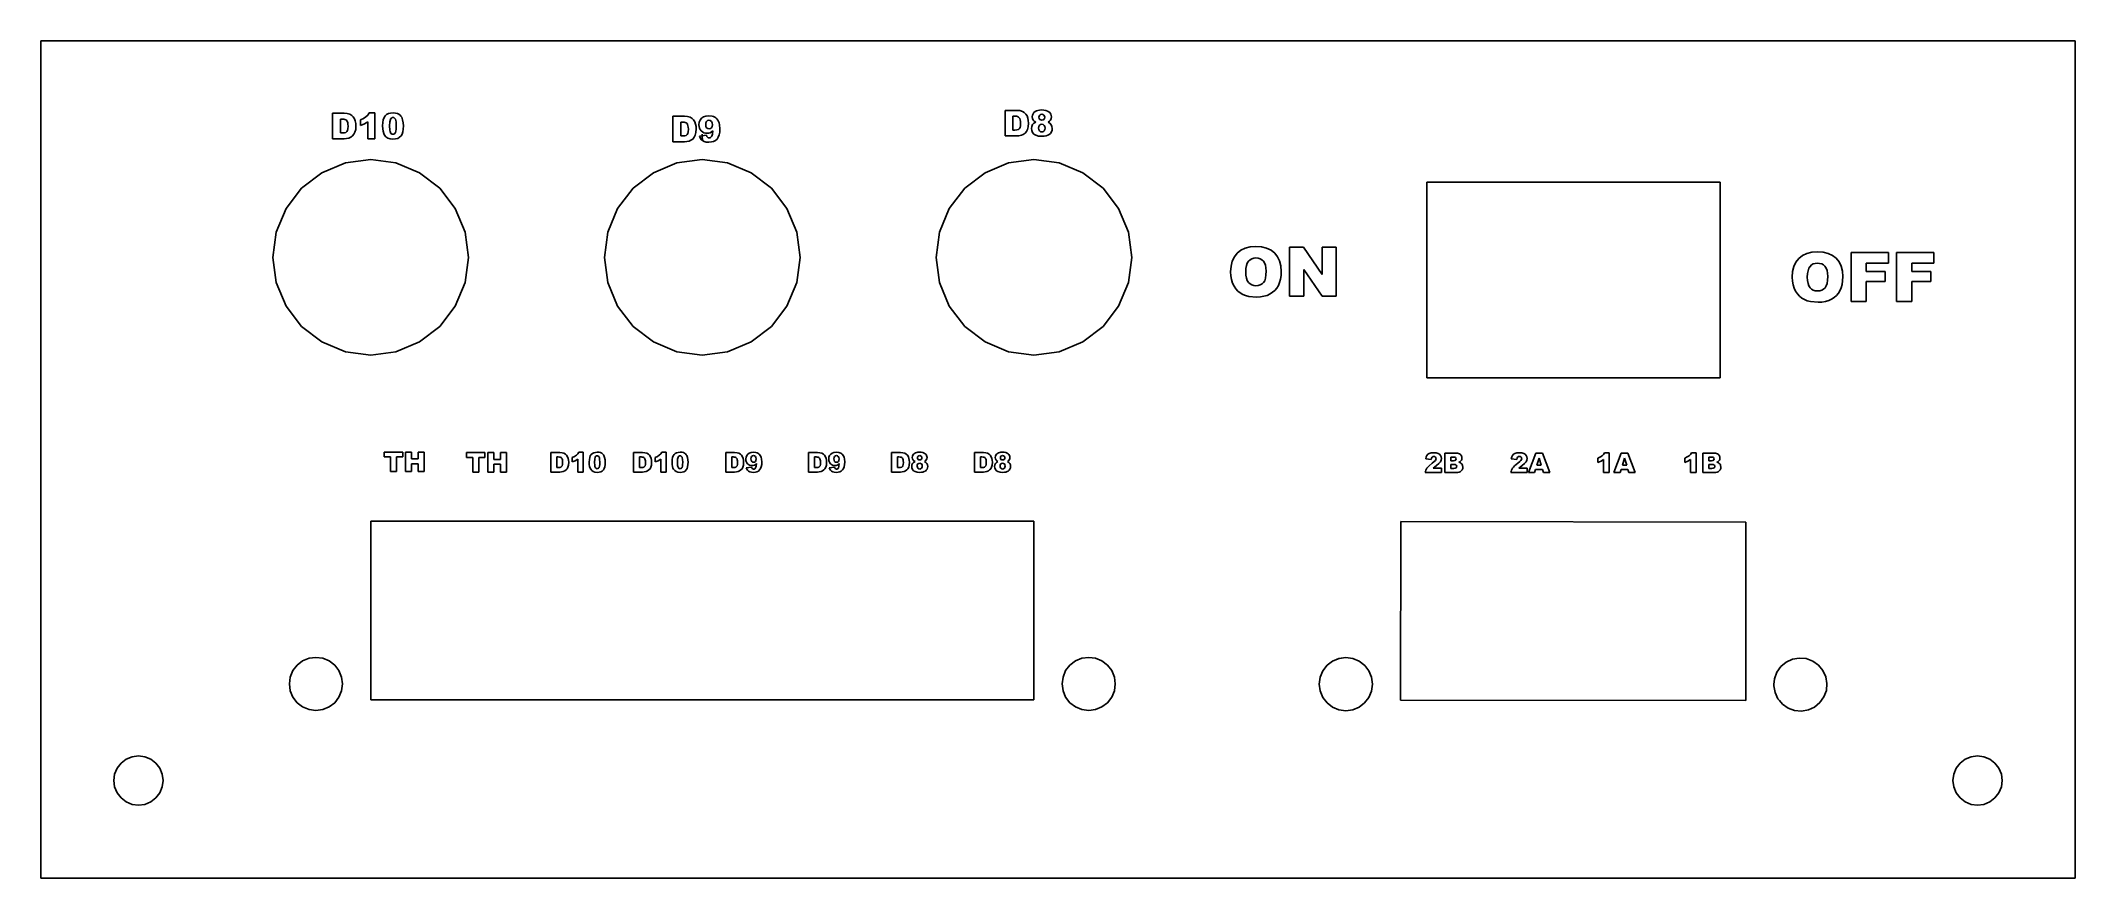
# Model space of a CAD drawing. Header units: metres. Extents: x 0 to 5.2, y 0 to 2.14.
import ezdxf

# ---------------------------------------------------------------- set-up
doc = ezdxf.new("R2010")
doc.units = ezdxf.units.M

msp = doc.modelspace()

# ---------------------------------------------------------------- linework, layer by layer
at = {"layer": '1A'}
for p, q in [((3.983, 1.0748, 0.0626), (3.9893, 1.0774, 0.0626)), ((3.983, 1.0748, 0.0946), (3.9893, 1.0774, 0.0946)), ((3.983, 1.0634, 0.0626), (3.983, 1.0748, 0.0626)), ((3.983, 1.0634, 0.0946), (3.983, 1.0748, 0.0946)), ((3.983, 1.0748, 0.0626), (3.983, 1.0748, 0.0946)), ((3.991, 1.0665, 0.0626), (3.983, 1.0634, 0.0626)), ((3.991, 1.0665, 0.0946), (3.983, 1.0634, 0.0946)), ((3.983, 1.0634, 0.0626), (3.983, 1.0634, 0.0946)), ((3.9893, 1.0774, 0.0626), (3.994, 1.0803, 0.0626)), ((3.9893, 1.0774, 0.0946), (3.994, 1.0803, 0.0946)), ((3.9893, 1.0774, 0.0626), (3.9893, 1.0774, 0.0946)), ((3.9976, 1.0707, 0.0626), (3.991, 1.0665, 0.0626)), ((3.9976, 1.0707, 0.0946), (3.991, 1.0665, 0.0946)), ((3.991, 1.0665, 0.0626), (3.991, 1.0665, 0.0946)), ((3.994, 1.0803, 0.0626), (3.9975, 1.0839, 0.0626)), ((3.994, 1.0803, 0.0946), (3.9975, 1.0839, 0.0946)), ((3.994, 1.0803, 0.0626), (3.994, 1.0803, 0.0946)), ((3.9975, 1.0839, 0.0626), (4.0002, 1.0882, 0.0626)), ((3.9975, 1.0839, 0.0946), (4.0002, 1.0882, 0.0946)), ((3.9975, 1.0839, 0.0626), (3.9975, 1.0839, 0.0946)), ((3.9976, 1.0374, 0.0625), (3.9976, 1.0707, 0.0626)), ((3.9976, 1.0374, 0.0945), (3.9976, 1.0707, 0.0946)), ((3.9976, 1.0707, 0.0626), (3.9976, 1.0707, 0.0946)), ((4.0002, 1.0882, 0.0626), (4.0117, 1.0882, 0.0626)), ((4.0002, 1.0882, 0.0946), (4.0117, 1.0882, 0.0946)), ((4.0002, 1.0882, 0.0626), (4.0002, 1.0882, 0.0946)), ((4.0117, 1.0882, 0.0626), (4.0117, 1.0374, 0.0625)), ((4.0117, 1.0882, 0.0946), (4.0117, 1.0374, 0.0945)), ((4.0117, 1.0882, 0.0626), (4.0117, 1.0882, 0.0946)), ((4.024, 1.0374, 0.0625), (4.0428, 1.0874, 0.0626)), ((4.024, 1.0374, 0.0945), (4.0428, 1.0874, 0.0946)), ((4.0422, 1.0456, 0.0625), (4.0398, 1.0374, 0.0625)), ((4.0422, 1.0456, 0.0945), (4.0398, 1.0374, 0.0945)), ((4.0598, 1.0456, 0.0625), (4.0422, 1.0456, 0.0625)), ((4.0598, 1.0456, 0.0945), (4.0422, 1.0456, 0.0945)), ((4.0422, 1.0456, 0.0625), (4.0422, 1.0456, 0.0945)), ((4.0428, 1.0874, 0.0626), (4.0597, 1.0874, 0.0626)), ((4.0428, 1.0874, 0.0946), (4.0597, 1.0874, 0.0946)), ((4.0428, 1.0874, 0.0626), (4.0428, 1.0874, 0.0946)), ((4.051, 1.0744, 0.0626), (4.0456, 1.0565, 0.0625)), ((4.051, 1.0744, 0.0946), (4.0456, 1.0565, 0.0945)), ((4.0456, 1.0565, 0.0625), (4.0566, 1.0565, 0.0625)), ((4.0456, 1.0565, 0.0945), (4.0566, 1.0565, 0.0945)), ((4.0456, 1.0565, 0.0625), (4.0456, 1.0565, 0.0945)), ((4.0566, 1.0565, 0.0625), (4.051, 1.0744, 0.0626)), ((4.0566, 1.0565, 0.0945), (4.051, 1.0744, 0.0946)), ((4.051, 1.0744, 0.0626), (4.051, 1.0744, 0.0946)), ((4.0566, 1.0565, 0.0625), (4.0566, 1.0565, 0.0945)), ((4.0597, 1.0874, 0.0626), (4.0784, 1.0374, 0.0625)), ((4.0597, 1.0874, 0.0946), (4.0784, 1.0374, 0.0945)), ((4.0597, 1.0874, 0.0626), (4.0597, 1.0874, 0.0946)), ((4.0623, 1.0374, 0.0625), (4.0598, 1.0456, 0.0625)), ((4.0623, 1.0374, 0.0945), (4.0598, 1.0456, 0.0945)), ((4.0598, 1.0456, 0.0625), (4.0598, 1.0456, 0.0945)), ((4.0117, 1.0374, 0.0625), (3.9976, 1.0374, 0.0625)), ((4.0117, 1.0374, 0.0945), (3.9976, 1.0374, 0.0945)), ((3.9976, 1.0374, 0.0625), (3.9976, 1.0374, 0.0945)), ((4.0117, 1.0374, 0.0625), (4.0117, 1.0374, 0.0945)), ((4.0398, 1.0374, 0.0625), (4.024, 1.0374, 0.0625)), ((4.0398, 1.0374, 0.0945), (4.024, 1.0374, 0.0945)), ((4.024, 1.0374, 0.0625), (4.024, 1.0374, 0.0945)), ((4.0398, 1.0374, 0.0625), (4.0398, 1.0374, 0.0945)), ((4.0784, 1.0374, 0.0625), (4.0623, 1.0374, 0.0625)), ((4.0784, 1.0374, 0.0945), (4.0623, 1.0374, 0.0945)), ((4.0623, 1.0374, 0.0625), (4.0623, 1.0374, 0.0945)), ((4.0784, 1.0374, 0.0625), (4.0784, 1.0374, 0.0945))]:
    msp.add_line(p, q, dxfattribs=at)
at = {"layer": '1B'}
for p, q in [((4.2052, 1.0748, 0.0626), (4.2115, 1.0774, 0.0626)), ((4.2052, 1.0748, 0.0946), (4.2115, 1.0774, 0.0946)), ((4.2052, 1.0634, 0.0626), (4.2052, 1.0748, 0.0626)), ((4.2052, 1.0634, 0.0946), (4.2052, 1.0748, 0.0946)), ((4.2052, 1.0748, 0.0626), (4.2052, 1.0748, 0.0946)), ((4.2132, 1.0665, 0.0626), (4.2052, 1.0634, 0.0626)), ((4.2132, 1.0665, 0.0946), (4.2052, 1.0634, 0.0946)), ((4.2052, 1.0634, 0.0626), (4.2052, 1.0634, 0.0946)), ((4.2115, 1.0774, 0.0626), (4.2162, 1.0803, 0.0626)), ((4.2115, 1.0774, 0.0946), (4.2162, 1.0803, 0.0946)), ((4.2115, 1.0774, 0.0626), (4.2115, 1.0774, 0.0946)), ((4.2198, 1.0707, 0.0626), (4.2132, 1.0665, 0.0626)), ((4.2198, 1.0707, 0.0946), (4.2132, 1.0665, 0.0946)), ((4.2132, 1.0665, 0.0626), (4.2132, 1.0665, 0.0946)), ((4.2162, 1.0803, 0.0626), (4.2197, 1.0839, 0.0626)), ((4.2162, 1.0803, 0.0946), (4.2197, 1.0839, 0.0946)), ((4.2162, 1.0803, 0.0626), (4.2162, 1.0803, 0.0946)), ((4.2197, 1.0839, 0.0626), (4.2224, 1.0882, 0.0626)), ((4.2197, 1.0839, 0.0946), (4.2224, 1.0882, 0.0946)), ((4.2197, 1.0839, 0.0626), (4.2197, 1.0839, 0.0946)), ((4.2198, 1.0374, 0.0625), (4.2198, 1.0707, 0.0626)), ((4.2198, 1.0374, 0.0945), (4.2198, 1.0707, 0.0946)), ((4.2198, 1.0707, 0.0626), (4.2198, 1.0707, 0.0946)), ((4.2224, 1.0882, 0.0626), (4.2339, 1.0882, 0.0626)), ((4.2224, 1.0882, 0.0946), (4.2339, 1.0882, 0.0946)), ((4.2224, 1.0882, 0.0626), (4.2224, 1.0882, 0.0946)), ((4.2339, 1.0882, 0.0626), (4.2339, 1.0374, 0.0625)), ((4.2339, 1.0882, 0.0946), (4.2339, 1.0374, 0.0945)), ((4.2339, 1.0882, 0.0626), (4.2339, 1.0882, 0.0946)), ((4.2513, 1.0874, 0.0626), (4.2802, 1.0874, 0.0626)), ((4.2513, 1.0374, 0.0625), (4.2513, 1.0874, 0.0626)), ((4.2513, 1.0874, 0.0946), (4.2802, 1.0874, 0.0946)), ((4.2513, 1.0374, 0.0945), (4.2513, 1.0874, 0.0946)), ((4.2513, 1.0874, 0.0626), (4.2513, 1.0874, 0.0946)), ((4.2737, 1.0773, 0.0626), (4.2669, 1.0773, 0.0626)), ((4.2669, 1.0773, 0.0626), (4.2669, 1.0678, 0.0626)), ((4.2737, 1.0773, 0.0946), (4.2669, 1.0773, 0.0946)), ((4.2669, 1.0773, 0.0946), (4.2669, 1.0678, 0.0946)), ((4.2669, 1.0773, 0.0626), (4.2669, 1.0773, 0.0946)), ((4.2669, 1.0678, 0.0626), (4.2736, 1.0678, 0.0626)), ((4.2669, 1.0678, 0.0946), (4.2736, 1.0678, 0.0946)), ((4.2669, 1.0678, 0.0626), (4.2669, 1.0678, 0.0946)), ((4.2747, 1.0583, 0.0625), (4.2669, 1.0583, 0.0625)), ((4.2669, 1.0583, 0.0625), (4.2669, 1.0481, 0.0625)), ((4.2747, 1.0583, 0.0945), (4.2669, 1.0583, 0.0945)), ((4.2669, 1.0583, 0.0945), (4.2669, 1.0481, 0.0945)), ((4.2669, 1.0583, 0.0625), (4.2669, 1.0583, 0.0945)), ((4.2669, 1.0481, 0.0625), (4.2747, 1.0481, 0.0625)), ((4.2669, 1.0481, 0.0945), (4.2747, 1.0481, 0.0945)), ((4.2669, 1.0481, 0.0625), (4.2669, 1.0481, 0.0945)), ((4.2736, 1.0678, 0.0626), (4.2766, 1.0681, 0.0626)), ((4.2736, 1.0678, 0.0946), (4.2766, 1.0681, 0.0946)), ((4.2736, 1.0678, 0.0626), (4.2736, 1.0678, 0.0946)), ((4.2767, 1.077, 0.0626), (4.2737, 1.0773, 0.0626)), ((4.2767, 1.077, 0.0946), (4.2737, 1.0773, 0.0946)), ((4.2737, 1.0773, 0.0626), (4.2737, 1.0773, 0.0946)), ((4.2782, 1.0579, 0.0625), (4.2747, 1.0583, 0.0625)), ((4.2782, 1.0579, 0.0945), (4.2747, 1.0583, 0.0945)), ((4.2747, 1.0583, 0.0625), (4.2747, 1.0583, 0.0945)), ((4.2747, 1.0481, 0.0625), (4.2781, 1.0485, 0.0625)), ((4.2747, 1.0481, 0.0945), (4.2781, 1.0485, 0.0945)), ((4.2747, 1.0481, 0.0625), (4.2747, 1.0481, 0.0945)), ((4.2766, 1.0681, 0.0626), (4.2786, 1.069, 0.0626)), ((4.2766, 1.0681, 0.0946), (4.2786, 1.069, 0.0946)), ((4.2766, 1.0681, 0.0626), (4.2766, 1.0681, 0.0946)), ((4.2786, 1.076, 0.0626), (4.2767, 1.077, 0.0626)), ((4.2786, 1.076, 0.0946), (4.2767, 1.077, 0.0946)), ((4.2767, 1.077, 0.0626), (4.2767, 1.077, 0.0946)), ((4.2781, 1.0485, 0.0625), (4.2804, 1.0495, 0.0625)), ((4.2781, 1.0485, 0.0945), (4.2804, 1.0495, 0.0945)), ((4.2781, 1.0485, 0.0625), (4.2781, 1.0485, 0.0945)), ((4.2804, 1.0569, 0.0625), (4.2782, 1.0579, 0.0625)), ((4.2804, 1.0569, 0.0945), (4.2782, 1.0579, 0.0945)), ((4.2782, 1.0579, 0.0625), (4.2782, 1.0579, 0.0945)), ((4.2797, 1.0746, 0.0626), (4.2786, 1.076, 0.0626)), ((4.2797, 1.0746, 0.0946), (4.2786, 1.076, 0.0946)), ((4.2786, 1.076, 0.0626), (4.2786, 1.076, 0.0946)), ((4.2786, 1.069, 0.0626), (4.2797, 1.0705, 0.0626)), ((4.2786, 1.069, 0.0946), (4.2797, 1.0705, 0.0946)), ((4.2786, 1.069, 0.0626), (4.2786, 1.069, 0.0946)), ((4.28, 1.0726, 0.0626), (4.2797, 1.0746, 0.0626)), ((4.28, 1.0726, 0.0946), (4.2797, 1.0746, 0.0946)), ((4.2797, 1.0746, 0.0626), (4.2797, 1.0746, 0.0946)), ((4.2797, 1.0705, 0.0626), (4.28, 1.0726, 0.0626)), ((4.2797, 1.0705, 0.0946), (4.28, 1.0726, 0.0946)), ((4.2797, 1.0705, 0.0626), (4.2797, 1.0705, 0.0946)), ((4.28, 1.0726, 0.0626), (4.28, 1.0726, 0.0946)), ((4.2802, 1.0874, 0.0626), (4.2836, 1.0872, 0.0626)), ((4.2802, 1.0874, 0.0946), (4.2836, 1.0872, 0.0946)), ((4.2802, 1.0874, 0.0626), (4.2802, 1.0874, 0.0946)), ((4.2816, 1.0554, 0.0625), (4.2804, 1.0569, 0.0625)), ((4.2816, 1.0553, 0.0945), (4.2804, 1.0569, 0.0945)), ((4.2804, 1.0569, 0.0625), (4.2804, 1.0569, 0.0945)), ((4.2804, 1.0495, 0.0625), (4.2816, 1.0512, 0.0625)), ((4.2804, 1.0495, 0.0945), (4.2816, 1.0512, 0.0945)), ((4.2804, 1.0495, 0.0625), (4.2804, 1.0495, 0.0945)), ((4.282, 1.0534, 0.0625), (4.2816, 1.0554, 0.0625)), ((4.2816, 1.0554, 0.0625), (4.2816, 1.0553, 0.0945)), ((4.282, 1.0534, 0.0945), (4.2816, 1.0553, 0.0945)), ((4.2816, 1.0512, 0.0625), (4.282, 1.0534, 0.0625)), ((4.2816, 1.0512, 0.0945), (4.282, 1.0534, 0.0945)), ((4.2816, 1.0512, 0.0625), (4.2816, 1.0512, 0.0945)), ((4.282, 1.0534, 0.0625), (4.282, 1.0534, 0.0945)), ((4.2836, 1.0872, 0.0626), (4.2866, 1.0865, 0.0626)), ((4.2836, 1.0872, 0.0946), (4.2866, 1.0865, 0.0946)), ((4.2836, 1.0872, 0.0626), (4.2836, 1.0872, 0.0946)), ((4.2866, 1.0865, 0.0626), (4.2891, 1.0854, 0.0626)), ((4.2866, 1.0865, 0.0946), (4.2891, 1.0854, 0.0946)), ((4.2866, 1.0865, 0.0626), (4.2866, 1.0865, 0.0946)), ((4.2901, 1.0654, 0.0626), (4.287, 1.064, 0.0626)), ((4.2901, 1.0654, 0.0946), (4.287, 1.064, 0.0946)), ((4.287, 1.064, 0.0626), (4.2917, 1.0622, 0.0625)), ((4.287, 1.064, 0.0946), (4.2917, 1.0622, 0.0945)), ((4.287, 1.064, 0.0626), (4.287, 1.064, 0.0946)), ((4.2891, 1.0854, 0.0626), (4.2913, 1.0838, 0.0626)), ((4.2891, 1.0854, 0.0946), (4.2913, 1.0838, 0.0946)), ((4.2891, 1.0854, 0.0626), (4.2891, 1.0854, 0.0946)), ((4.2924, 1.0673, 0.0626), (4.2901, 1.0654, 0.0626)), ((4.2924, 1.0673, 0.0946), (4.2901, 1.0654, 0.0946)), ((4.2901, 1.0654, 0.0626), (4.2901, 1.0654, 0.0946)), ((4.2935, 1.0418, 0.0625), (4.2907, 1.0397, 0.0625)), ((4.2935, 1.0418, 0.0945), (4.2907, 1.0397, 0.0945)), ((4.2913, 1.0838, 0.0626), (4.293, 1.0819, 0.0626)), ((4.2913, 1.0838, 0.0946), (4.293, 1.0819, 0.0946)), ((4.2913, 1.0838, 0.0626), (4.2913, 1.0838, 0.0946)), ((4.2917, 1.0622, 0.0625), (4.2935, 1.061, 0.0625)), ((4.2917, 1.0622, 0.0945), (4.2935, 1.061, 0.0945)), ((4.2917, 1.0622, 0.0625), (4.2917, 1.0622, 0.0945)), ((4.2936, 1.069, 0.0626), (4.2924, 1.0673, 0.0626)), ((4.2936, 1.069, 0.0946), (4.2924, 1.0673, 0.0946)), ((4.2924, 1.0673, 0.0626), (4.2924, 1.0673, 0.0946)), ((4.293, 1.0819, 0.0626), (4.2942, 1.0798, 0.0626)), ((4.293, 1.0819, 0.0946), (4.2942, 1.0798, 0.0946)), ((4.293, 1.0819, 0.0626), (4.293, 1.0819, 0.0946)), ((4.2935, 1.061, 0.0625), (4.2949, 1.0595, 0.0625)), ((4.2935, 1.061, 0.0945), (4.2949, 1.0595, 0.0945)), ((4.2935, 1.061, 0.0625), (4.2935, 1.061, 0.0945)), ((4.2957, 1.0446, 0.0625), (4.2935, 1.0418, 0.0625)), ((4.2957, 1.0446, 0.0945), (4.2935, 1.0418, 0.0945)), ((4.2935, 1.0418, 0.0625), (4.2935, 1.0418, 0.0945)), ((4.2945, 1.0708, 0.0626), (4.2936, 1.069, 0.0626)), ((4.2945, 1.0708, 0.0946), (4.2936, 1.069, 0.0946)), ((4.2936, 1.069, 0.0626), (4.2936, 1.069, 0.0946)), ((4.2942, 1.0798, 0.0626), (4.2949, 1.0775, 0.0626)), ((4.2942, 1.0798, 0.0946), (4.2949, 1.0775, 0.0946)), ((4.2942, 1.0798, 0.0626), (4.2942, 1.0798, 0.0946)), ((4.2952, 1.0749, 0.0626), (4.2945, 1.0708, 0.0626)), ((4.2952, 1.0749, 0.0946), (4.2945, 1.0708, 0.0946)), ((4.2945, 1.0708, 0.0626), (4.2945, 1.0708, 0.0946)), ((4.2949, 1.0775, 0.0626), (4.2952, 1.0749, 0.0626)), ((4.2949, 1.0775, 0.0946), (4.2952, 1.0749, 0.0946)), ((4.2949, 1.0775, 0.0626), (4.2949, 1.0775, 0.0946)), ((4.2949, 1.0595, 0.0625), (4.2961, 1.0579, 0.0625)), ((4.2949, 1.0595, 0.0945), (4.2961, 1.0579, 0.0945)), ((4.2949, 1.0595, 0.0625), (4.2949, 1.0595, 0.0945)), ((4.2952, 1.0749, 0.0626), (4.2952, 1.0749, 0.0946)), ((4.297, 1.0479, 0.0625), (4.2957, 1.0446, 0.0625)), ((4.297, 1.0479, 0.0945), (4.2957, 1.0446, 0.0945)), ((4.2957, 1.0446, 0.0625), (4.2957, 1.0446, 0.0945)), ((4.2961, 1.0579, 0.0625), (4.2968, 1.056, 0.0625)), ((4.2961, 1.0579, 0.0945), (4.2968, 1.056, 0.0945)), ((4.2961, 1.0579, 0.0625), (4.2961, 1.0579, 0.0945)), ((4.2968, 1.056, 0.0625), (4.2975, 1.0516, 0.0625)), ((4.2968, 1.056, 0.0945), (4.2975, 1.0516, 0.0945)), ((4.2968, 1.056, 0.0625), (4.2968, 1.056, 0.0945)), ((4.2975, 1.0516, 0.0625), (4.297, 1.0479, 0.0625)), ((4.2975, 1.0516, 0.0945), (4.297, 1.0479, 0.0945)), ((4.297, 1.0479, 0.0625), (4.297, 1.0479, 0.0945)), ((4.2975, 1.0516, 0.0625), (4.2975, 1.0516, 0.0945)), ((4.2339, 1.0374, 0.0625), (4.2198, 1.0374, 0.0625)), ((4.2339, 1.0374, 0.0945), (4.2198, 1.0374, 0.0945)), ((4.2198, 1.0374, 0.0625), (4.2198, 1.0374, 0.0945)), ((4.2339, 1.0374, 0.0625), (4.2339, 1.0374, 0.0945)), ((4.2779, 1.0374, 0.0625), (4.2513, 1.0374, 0.0625)), ((4.2779, 1.0374, 0.0945), (4.2513, 1.0374, 0.0945)), ((4.2513, 1.0374, 0.0625), (4.2513, 1.0374, 0.0945)), ((4.2849, 1.0381, 0.0625), (4.2779, 1.0374, 0.0625)), ((4.2849, 1.0381, 0.0945), (4.2779, 1.0374, 0.0945)), ((4.2779, 1.0374, 0.0625), (4.2779, 1.0374, 0.0945)), ((4.2883, 1.0387, 0.0625), (4.2849, 1.0381, 0.0625)), ((4.2883, 1.0387, 0.0945), (4.2849, 1.0381, 0.0945)), ((4.2849, 1.0381, 0.0625), (4.2849, 1.0381, 0.0945)), ((4.2907, 1.0397, 0.0625), (4.2883, 1.0387, 0.0625)), ((4.2907, 1.0397, 0.0945), (4.2883, 1.0387, 0.0945)), ((4.2883, 1.0387, 0.0625), (4.2883, 1.0387, 0.0945)), ((4.2907, 1.0397, 0.0625), (4.2907, 1.0397, 0.0945))]:
    msp.add_line(p, q, dxfattribs=at)
at = {"layer": '2A'}
for p, q in [((3.761, 1.0404, 0.0625), (3.7619, 1.0434, 0.0625)), ((3.761, 1.0404, 0.0945), (3.7619, 1.0434, 0.0945)), ((3.7615, 1.0723, 0.0626), (3.7626, 1.0775, 0.0626)), ((3.7615, 1.0723, 0.0946), (3.7626, 1.0775, 0.0946)), ((3.7754, 1.0712, 0.0626), (3.7615, 1.0723, 0.0626)), ((3.7754, 1.0712, 0.0946), (3.7615, 1.0723, 0.0946)), ((3.7615, 1.0723, 0.0626), (3.7615, 1.0723, 0.0946)), ((3.7619, 1.0434, 0.0625), (3.7648, 1.049, 0.0625)), ((3.7619, 1.0434, 0.0945), (3.7648, 1.049, 0.0945)), ((3.7619, 1.0434, 0.0625), (3.7619, 1.0434, 0.0945)), ((3.7626, 1.0775, 0.0626), (3.7645, 1.0814, 0.0626)), ((3.7626, 1.0775, 0.0946), (3.7645, 1.0814, 0.0946)), ((3.7626, 1.0775, 0.0626), (3.7626, 1.0775, 0.0946)), ((3.7645, 1.0814, 0.0626), (3.7671, 1.0843, 0.0626)), ((3.7645, 1.0814, 0.0946), (3.7671, 1.0843, 0.0946)), ((3.7645, 1.0814, 0.0626), (3.7645, 1.0814, 0.0946)), ((3.7648, 1.049, 0.0625), (3.767, 1.0518, 0.0625)), ((3.7648, 1.049, 0.0945), (3.767, 1.0518, 0.0945)), ((3.7648, 1.049, 0.0625), (3.7648, 1.049, 0.0945)), ((3.767, 1.0518, 0.0625), (3.77, 1.0549, 0.0625)), ((3.767, 1.0518, 0.0945), (3.77, 1.0549, 0.0945)), ((3.767, 1.0518, 0.0625), (3.767, 1.0518, 0.0945)), ((3.7671, 1.0843, 0.0626), (3.7706, 1.0865, 0.0626)), ((3.7671, 1.0843, 0.0946), (3.7706, 1.0865, 0.0946)), ((3.7671, 1.0843, 0.0626), (3.7671, 1.0843, 0.0946)), ((3.77, 1.0549, 0.0625), (3.7784, 1.0618, 0.0625)), ((3.77, 1.0549, 0.0945), (3.7784, 1.0618, 0.0945)), ((3.77, 1.0549, 0.0625), (3.77, 1.0549, 0.0945)), ((3.7706, 1.0865, 0.0626), (3.7754, 1.0878, 0.0626)), ((3.7706, 1.0865, 0.0946), (3.7754, 1.0878, 0.0946)), ((3.7706, 1.0865, 0.0626), (3.7706, 1.0865, 0.0946)), ((3.7754, 1.0878, 0.0626), (3.7816, 1.0882, 0.0626)), ((3.7754, 1.0878, 0.0946), (3.7816, 1.0882, 0.0946)), ((3.7754, 1.0878, 0.0626), (3.7754, 1.0878, 0.0946)), ((3.7763, 1.0747, 0.0626), (3.7754, 1.0712, 0.0626)), ((3.7763, 1.0747, 0.0946), (3.7754, 1.0712, 0.0946)), ((3.7754, 1.0712, 0.0626), (3.7754, 1.0712, 0.0946)), ((3.7777, 1.0771, 0.0626), (3.7763, 1.0747, 0.0626)), ((3.7777, 1.0771, 0.0946), (3.7763, 1.0747, 0.0946)), ((3.7763, 1.0747, 0.0626), (3.7763, 1.0747, 0.0946)), ((3.7796, 1.0783, 0.0626), (3.7777, 1.0771, 0.0626)), ((3.7796, 1.0783, 0.0946), (3.7777, 1.0771, 0.0946)), ((3.7777, 1.0771, 0.0626), (3.7777, 1.0771, 0.0946)), ((3.7784, 1.0618, 0.0625), (3.7834, 1.0658, 0.0626)), ((3.7784, 1.0618, 0.0945), (3.7834, 1.0658, 0.0946)), ((3.7784, 1.0618, 0.0625), (3.7784, 1.0618, 0.0945)), ((3.782, 1.0787, 0.0626), (3.7796, 1.0783, 0.0626)), ((3.782, 1.0787, 0.0946), (3.7796, 1.0783, 0.0946)), ((3.7796, 1.0783, 0.0626), (3.7796, 1.0783, 0.0946)), ((3.7838, 1.0517, 0.0625), (3.7805, 1.0487, 0.0625)), ((3.7838, 1.0517, 0.0945), (3.7805, 1.0487, 0.0945)), ((3.7805, 1.0487, 0.0625), (3.8021, 1.0487, 0.0625)), ((3.7805, 1.0487, 0.0945), (3.8021, 1.0487, 0.0945)), ((3.7805, 1.0487, 0.0625), (3.7805, 1.0487, 0.0945)), ((3.7816, 1.0882, 0.0626), (3.7882, 1.0878, 0.0626)), ((3.7816, 1.0882, 0.0946), (3.7882, 1.0878, 0.0946)), ((3.7816, 1.0882, 0.0626), (3.7816, 1.0882, 0.0946)), ((3.7844, 1.0783, 0.0626), (3.782, 1.0787, 0.0626)), ((3.7844, 1.0783, 0.0946), (3.782, 1.0787, 0.0946)), ((3.782, 1.0787, 0.0626), (3.782, 1.0787, 0.0946)), ((3.7834, 1.0658, 0.0626), (3.7862, 1.0687, 0.0626)), ((3.7834, 1.0658, 0.0946), (3.7862, 1.0687, 0.0946)), ((3.7834, 1.0658, 0.0626), (3.7834, 1.0658, 0.0946)), ((3.7894, 1.0558, 0.0625), (3.7838, 1.0517, 0.0625)), ((3.7894, 1.0558, 0.0945), (3.7838, 1.0517, 0.0945)), ((3.7838, 1.0517, 0.0625), (3.7838, 1.0517, 0.0945)), ((3.7863, 1.0771, 0.0626), (3.7844, 1.0783, 0.0626)), ((3.7863, 1.0771, 0.0946), (3.7844, 1.0783, 0.0946)), ((3.7844, 1.0783, 0.0626), (3.7844, 1.0783, 0.0946)), ((3.7862, 1.0687, 0.0626), (3.7875, 1.071, 0.0626)), ((3.7862, 1.0687, 0.0946), (3.7875, 1.071, 0.0946)), ((3.7862, 1.0687, 0.0626), (3.7862, 1.0687, 0.0946)), ((3.7875, 1.0753, 0.0626), (3.7863, 1.0771, 0.0626)), ((3.7875, 1.0753, 0.0946), (3.7863, 1.0771, 0.0946)), ((3.7863, 1.0771, 0.0626), (3.7863, 1.0771, 0.0946)), ((3.788, 1.0732, 0.0626), (3.7875, 1.0753, 0.0626)), ((3.788, 1.0732, 0.0946), (3.7875, 1.0753, 0.0946)), ((3.7875, 1.0753, 0.0626), (3.7875, 1.0753, 0.0946)), ((3.7875, 1.071, 0.0626), (3.788, 1.0732, 0.0626)), ((3.7875, 1.071, 0.0946), (3.788, 1.0732, 0.0946)), ((3.7875, 1.071, 0.0626), (3.7875, 1.071, 0.0946)), ((3.788, 1.0732, 0.0626), (3.788, 1.0732, 0.0946)), ((3.7882, 1.0878, 0.0626), (3.7931, 1.0866, 0.0626)), ((3.7882, 1.0878, 0.0946), (3.7931, 1.0866, 0.0946)), ((3.7882, 1.0878, 0.0626), (3.7882, 1.0878, 0.0946)), ((3.7954, 1.0606, 0.0625), (3.7894, 1.0558, 0.0625)), ((3.7954, 1.0606, 0.0945), (3.7894, 1.0558, 0.0945)), ((3.7894, 1.0558, 0.0625), (3.7894, 1.0558, 0.0945)), ((3.7931, 1.0866, 0.0626), (3.7967, 1.0845, 0.0626)), ((3.7931, 1.0866, 0.0946), (3.7967, 1.0845, 0.0946)), ((3.7931, 1.0866, 0.0626), (3.7931, 1.0866, 0.0946)), ((3.7991, 1.0649, 0.0626), (3.7954, 1.0606, 0.0625)), ((3.7991, 1.0649, 0.0946), (3.7954, 1.0606, 0.0945)), ((3.7954, 1.0606, 0.0625), (3.7954, 1.0606, 0.0945)), ((3.7967, 1.0845, 0.0626), (3.7995, 1.0814, 0.0626)), ((3.7967, 1.0845, 0.0946), (3.7995, 1.0814, 0.0946)), ((3.7967, 1.0845, 0.0626), (3.7967, 1.0845, 0.0946)), ((3.8011, 1.0692, 0.0626), (3.7991, 1.0649, 0.0626)), ((3.8011, 1.0692, 0.0946), (3.7991, 1.0649, 0.0946)), ((3.7991, 1.0649, 0.0626), (3.7991, 1.0649, 0.0946)), ((3.7995, 1.0814, 0.0626), (3.8012, 1.0778, 0.0626)), ((3.7995, 1.0814, 0.0946), (3.8012, 1.0778, 0.0946)), ((3.7995, 1.0814, 0.0626), (3.7995, 1.0814, 0.0946)), ((3.8018, 1.0737, 0.0626), (3.8011, 1.0692, 0.0626)), ((3.8018, 1.0737, 0.0946), (3.8011, 1.0692, 0.0946)), ((3.8011, 1.0692, 0.0626), (3.8011, 1.0692, 0.0946)), ((3.8012, 1.0778, 0.0626), (3.8018, 1.0737, 0.0626)), ((3.8012, 1.0778, 0.0946), (3.8018, 1.0737, 0.0946)), ((3.8012, 1.0778, 0.0626), (3.8012, 1.0778, 0.0946)), ((3.8018, 1.0737, 0.0626), (3.8018, 1.0737, 0.0946)), ((3.8021, 1.0487, 0.0625), (3.8021, 1.0374, 0.0625)), ((3.8021, 1.0487, 0.0945), (3.8021, 1.0374, 0.0945)), ((3.8021, 1.0487, 0.0625), (3.8021, 1.0487, 0.0945)), ((3.8053, 1.0374, 0.0625), (3.8241, 1.0874, 0.0626)), ((3.8053, 1.0374, 0.0945), (3.8241, 1.0874, 0.0946)), ((3.8235, 1.0456, 0.0625), (3.8211, 1.0374, 0.0625)), ((3.8235, 1.0456, 0.0945), (3.8211, 1.0374, 0.0945)), ((3.8411, 1.0456, 0.0625), (3.8235, 1.0456, 0.0625)), ((3.8411, 1.0456, 0.0945), (3.8235, 1.0456, 0.0945)), ((3.8235, 1.0456, 0.0625), (3.8235, 1.0456, 0.0945)), ((3.8241, 1.0874, 0.0626), (3.841, 1.0874, 0.0626)), ((3.8241, 1.0874, 0.0946), (3.841, 1.0874, 0.0946)), ((3.8241, 1.0874, 0.0626), (3.8241, 1.0874, 0.0946)), ((3.8323, 1.0744, 0.0626), (3.8269, 1.0565, 0.0625)), ((3.8323, 1.0744, 0.0946), (3.8269, 1.0565, 0.0945)), ((3.8269, 1.0565, 0.0625), (3.8379, 1.0565, 0.0625)), ((3.8269, 1.0565, 0.0945), (3.8379, 1.0565, 0.0945)), ((3.8269, 1.0565, 0.0625), (3.8269, 1.0565, 0.0945)), ((3.8379, 1.0565, 0.0625), (3.8323, 1.0744, 0.0626)), ((3.8379, 1.0565, 0.0945), (3.8323, 1.0744, 0.0946)), ((3.8323, 1.0744, 0.0626), (3.8323, 1.0744, 0.0946)), ((3.8379, 1.0565, 0.0625), (3.8379, 1.0565, 0.0945)), ((3.841, 1.0874, 0.0626), (3.8597, 1.0374, 0.0625)), ((3.841, 1.0874, 0.0946), (3.8597, 1.0374, 0.0945)), ((3.841, 1.0874, 0.0626), (3.841, 1.0874, 0.0946)), ((3.8436, 1.0374, 0.0625), (3.8411, 1.0456, 0.0625)), ((3.8436, 1.0374, 0.0945), (3.8411, 1.0456, 0.0945)), ((3.8411, 1.0456, 0.0625), (3.8411, 1.0456, 0.0945)), ((3.7605, 1.0374, 0.0625), (3.761, 1.0404, 0.0625)), ((3.7605, 1.0374, 0.0945), (3.761, 1.0404, 0.0945)), ((3.8021, 1.0374, 0.0625), (3.7605, 1.0374, 0.0625)), ((3.8021, 1.0374, 0.0945), (3.7605, 1.0374, 0.0945)), ((3.7605, 1.0374, 0.0625), (3.7605, 1.0374, 0.0945)), ((3.761, 1.0404, 0.0625), (3.761, 1.0404, 0.0945)), ((3.8021, 1.0374, 0.0625), (3.8021, 1.0374, 0.0945)), ((3.8211, 1.0374, 0.0625), (3.8053, 1.0374, 0.0625)), ((3.8211, 1.0374, 0.0945), (3.8053, 1.0374, 0.0945)), ((3.8053, 1.0374, 0.0625), (3.8053, 1.0374, 0.0945)), ((3.8211, 1.0374, 0.0625), (3.8211, 1.0374, 0.0945)), ((3.8597, 1.0374, 0.0625), (3.8436, 1.0374, 0.0625)), ((3.8597, 1.0374, 0.0945), (3.8436, 1.0374, 0.0945)), ((3.8436, 1.0374, 0.0625), (3.8436, 1.0374, 0.0945)), ((3.8597, 1.0374, 0.0625), (3.8597, 1.0374, 0.0945))]:
    msp.add_line(p, q, dxfattribs=at)
at = {"layer": '2B'}
for p, q in [((3.542, 1.0404, 0.0625), (3.5429, 1.0434, 0.0625)), ((3.542, 1.0404, 0.0945), (3.5429, 1.0434, 0.0945)), ((3.5424, 1.0723, 0.0626), (3.5436, 1.0775, 0.0626)), ((3.5424, 1.0723, 0.0946), (3.5436, 1.0775, 0.0946)), ((3.5564, 1.0712, 0.0626), (3.5424, 1.0723, 0.0626)), ((3.5564, 1.0712, 0.0946), (3.5424, 1.0723, 0.0946)), ((3.5424, 1.0723, 0.0626), (3.5424, 1.0723, 0.0946)), ((3.5429, 1.0434, 0.0625), (3.5458, 1.049, 0.0625)), ((3.5429, 1.0434, 0.0945), (3.5458, 1.049, 0.0945)), ((3.5429, 1.0434, 0.0625), (3.5429, 1.0434, 0.0945)), ((3.5436, 1.0775, 0.0626), (3.5455, 1.0814, 0.0626)), ((3.5436, 1.0775, 0.0946), (3.5455, 1.0814, 0.0946)), ((3.5436, 1.0775, 0.0626), (3.5436, 1.0775, 0.0946)), ((3.5455, 1.0814, 0.0626), (3.5481, 1.0843, 0.0626)), ((3.5455, 1.0814, 0.0946), (3.5481, 1.0843, 0.0946)), ((3.5455, 1.0814, 0.0626), (3.5455, 1.0814, 0.0946)), ((3.5458, 1.049, 0.0625), (3.548, 1.0518, 0.0625)), ((3.5458, 1.049, 0.0945), (3.548, 1.0518, 0.0945)), ((3.5458, 1.049, 0.0625), (3.5458, 1.049, 0.0945)), ((3.548, 1.0518, 0.0625), (3.551, 1.0549, 0.0625)), ((3.548, 1.0518, 0.0945), (3.551, 1.0549, 0.0945)), ((3.548, 1.0518, 0.0625), (3.548, 1.0518, 0.0945)), ((3.5481, 1.0843, 0.0626), (3.5516, 1.0865, 0.0626)), ((3.5481, 1.0843, 0.0946), (3.5516, 1.0865, 0.0946)), ((3.5481, 1.0843, 0.0626), (3.5481, 1.0843, 0.0946)), ((3.551, 1.0549, 0.0625), (3.5594, 1.0618, 0.0625)), ((3.551, 1.0549, 0.0945), (3.5594, 1.0618, 0.0945)), ((3.551, 1.0549, 0.0625), (3.551, 1.0549, 0.0945)), ((3.5516, 1.0865, 0.0626), (3.5563, 1.0878, 0.0626)), ((3.5516, 1.0865, 0.0946), (3.5563, 1.0878, 0.0946)), ((3.5516, 1.0865, 0.0626), (3.5516, 1.0865, 0.0946)), ((3.5563, 1.0878, 0.0626), (3.5626, 1.0882, 0.0626)), ((3.5563, 1.0878, 0.0946), (3.5626, 1.0882, 0.0946)), ((3.5563, 1.0878, 0.0626), (3.5563, 1.0878, 0.0946)), ((3.5572, 1.0747, 0.0626), (3.5564, 1.0712, 0.0626)), ((3.5572, 1.0747, 0.0946), (3.5564, 1.0712, 0.0946)), ((3.5564, 1.0712, 0.0626), (3.5564, 1.0712, 0.0946)), ((3.5586, 1.0771, 0.0626), (3.5572, 1.0747, 0.0626)), ((3.5586, 1.0771, 0.0946), (3.5572, 1.0747, 0.0946)), ((3.5572, 1.0747, 0.0626), (3.5572, 1.0747, 0.0946)), ((3.5606, 1.0783, 0.0626), (3.5586, 1.0771, 0.0626)), ((3.5606, 1.0783, 0.0946), (3.5586, 1.0771, 0.0946)), ((3.5586, 1.0771, 0.0626), (3.5586, 1.0771, 0.0946)), ((3.5594, 1.0618, 0.0625), (3.5644, 1.0658, 0.0626)), ((3.5594, 1.0618, 0.0945), (3.5644, 1.0658, 0.0946)), ((3.5594, 1.0618, 0.0625), (3.5594, 1.0618, 0.0945)), ((3.563, 1.0787, 0.0626), (3.5606, 1.0783, 0.0626)), ((3.563, 1.0787, 0.0946), (3.5606, 1.0783, 0.0946)), ((3.5606, 1.0783, 0.0626), (3.5606, 1.0783, 0.0946)), ((3.5647, 1.0517, 0.0625), (3.5614, 1.0487, 0.0625)), ((3.5647, 1.0517, 0.0945), (3.5614, 1.0487, 0.0945)), ((3.5614, 1.0487, 0.0625), (3.5831, 1.0487, 0.0625)), ((3.5614, 1.0487, 0.0945), (3.5831, 1.0487, 0.0945)), ((3.5614, 1.0487, 0.0625), (3.5614, 1.0487, 0.0945)), ((3.5626, 1.0882, 0.0626), (3.5691, 1.0878, 0.0626)), ((3.5626, 1.0882, 0.0946), (3.5691, 1.0878, 0.0946)), ((3.5626, 1.0882, 0.0626), (3.5626, 1.0882, 0.0946)), ((3.5653, 1.0783, 0.0626), (3.563, 1.0787, 0.0626)), ((3.5653, 1.0783, 0.0946), (3.563, 1.0787, 0.0946)), ((3.563, 1.0787, 0.0626), (3.563, 1.0787, 0.0946)), ((3.5644, 1.0658, 0.0626), (3.5672, 1.0687, 0.0626)), ((3.5644, 1.0658, 0.0946), (3.5672, 1.0687, 0.0946)), ((3.5644, 1.0658, 0.0626), (3.5644, 1.0658, 0.0946)), ((3.5703, 1.0558, 0.0625), (3.5647, 1.0517, 0.0625)), ((3.5703, 1.0558, 0.0945), (3.5647, 1.0517, 0.0945)), ((3.5647, 1.0517, 0.0625), (3.5647, 1.0517, 0.0945)), ((3.5672, 1.0771, 0.0626), (3.5653, 1.0783, 0.0626)), ((3.5672, 1.0771, 0.0946), (3.5653, 1.0783, 0.0946)), ((3.5653, 1.0783, 0.0626), (3.5653, 1.0783, 0.0946)), ((3.5685, 1.0753, 0.0626), (3.5672, 1.0771, 0.0626)), ((3.5685, 1.0753, 0.0946), (3.5672, 1.0771, 0.0946)), ((3.5672, 1.0771, 0.0626), (3.5672, 1.0771, 0.0946)), ((3.5672, 1.0687, 0.0626), (3.5685, 1.071, 0.0626)), ((3.5672, 1.0687, 0.0946), (3.5685, 1.071, 0.0946)), ((3.5672, 1.0687, 0.0626), (3.5672, 1.0687, 0.0946)), ((3.5689, 1.0732, 0.0626), (3.5685, 1.0753, 0.0626)), ((3.5689, 1.0732, 0.0946), (3.5685, 1.0753, 0.0946)), ((3.5685, 1.0753, 0.0626), (3.5685, 1.0753, 0.0946)), ((3.5685, 1.071, 0.0626), (3.5689, 1.0732, 0.0626)), ((3.5685, 1.071, 0.0946), (3.5689, 1.0732, 0.0946)), ((3.5685, 1.071, 0.0626), (3.5685, 1.071, 0.0946)), ((3.5689, 1.0732, 0.0626), (3.5689, 1.0732, 0.0946)), ((3.5691, 1.0878, 0.0626), (3.574, 1.0866, 0.0626)), ((3.5691, 1.0878, 0.0946), (3.574, 1.0866, 0.0946)), ((3.5691, 1.0878, 0.0626), (3.5691, 1.0878, 0.0946)), ((3.5763, 1.0606, 0.0625), (3.5703, 1.0558, 0.0625)), ((3.5763, 1.0606, 0.0945), (3.5703, 1.0558, 0.0945)), ((3.5703, 1.0558, 0.0625), (3.5703, 1.0558, 0.0945)), ((3.574, 1.0866, 0.0626), (3.5777, 1.0845, 0.0626)), ((3.574, 1.0866, 0.0946), (3.5777, 1.0845, 0.0946)), ((3.574, 1.0866, 0.0626), (3.574, 1.0866, 0.0946)), ((3.5801, 1.0649, 0.0626), (3.5763, 1.0606, 0.0625)), ((3.5801, 1.0649, 0.0946), (3.5763, 1.0606, 0.0945)), ((3.5763, 1.0606, 0.0625), (3.5763, 1.0606, 0.0945)), ((3.5777, 1.0845, 0.0626), (3.5804, 1.0814, 0.0626)), ((3.5777, 1.0845, 0.0946), (3.5804, 1.0814, 0.0946)), ((3.5777, 1.0845, 0.0626), (3.5777, 1.0845, 0.0946)), ((3.5821, 1.0692, 0.0626), (3.5801, 1.0649, 0.0626)), ((3.5821, 1.0692, 0.0946), (3.5801, 1.0649, 0.0946)), ((3.5801, 1.0649, 0.0626), (3.5801, 1.0649, 0.0946)), ((3.5804, 1.0814, 0.0626), (3.5822, 1.0778, 0.0626)), ((3.5804, 1.0814, 0.0946), (3.5822, 1.0778, 0.0946)), ((3.5804, 1.0814, 0.0626), (3.5804, 1.0814, 0.0946)), ((3.5828, 1.0737, 0.0626), (3.5821, 1.0692, 0.0626)), ((3.5828, 1.0737, 0.0946), (3.5821, 1.0692, 0.0946)), ((3.5821, 1.0692, 0.0626), (3.5821, 1.0692, 0.0946)), ((3.5822, 1.0778, 0.0626), (3.5828, 1.0737, 0.0626)), ((3.5822, 1.0778, 0.0946), (3.5828, 1.0737, 0.0946)), ((3.5822, 1.0778, 0.0626), (3.5822, 1.0778, 0.0946)), ((3.5828, 1.0737, 0.0626), (3.5828, 1.0737, 0.0946)), ((3.5831, 1.0487, 0.0625), (3.5831, 1.0374, 0.0625)), ((3.5831, 1.0487, 0.0945), (3.5831, 1.0374, 0.0945)), ((3.5831, 1.0487, 0.0625), (3.5831, 1.0487, 0.0945)), ((3.5913, 1.0874, 0.0626), (3.6202, 1.0874, 0.0626)), ((3.5913, 1.0374, 0.0625), (3.5913, 1.0874, 0.0626)), ((3.5913, 1.0874, 0.0946), (3.6202, 1.0874, 0.0946)), ((3.5913, 1.0374, 0.0945), (3.5913, 1.0874, 0.0946)), ((3.5913, 1.0874, 0.0626), (3.5913, 1.0874, 0.0946)), ((3.6137, 1.0773, 0.0626), (3.6069, 1.0773, 0.0626)), ((3.6069, 1.0773, 0.0626), (3.6069, 1.0678, 0.0626)), ((3.6137, 1.0773, 0.0946), (3.6069, 1.0773, 0.0946)), ((3.6069, 1.0773, 0.0946), (3.6069, 1.0678, 0.0946)), ((3.6069, 1.0773, 0.0626), (3.6069, 1.0773, 0.0946)), ((3.6069, 1.0678, 0.0626), (3.6136, 1.0678, 0.0626)), ((3.6069, 1.0678, 0.0946), (3.6136, 1.0678, 0.0946)), ((3.6069, 1.0678, 0.0626), (3.6069, 1.0678, 0.0946)), ((3.6148, 1.0583, 0.0625), (3.6069, 1.0583, 0.0625)), ((3.6069, 1.0583, 0.0625), (3.6069, 1.0481, 0.0625)), ((3.6148, 1.0583, 0.0945), (3.6069, 1.0583, 0.0945)), ((3.6069, 1.0583, 0.0945), (3.6069, 1.0481, 0.0945)), ((3.6069, 1.0583, 0.0625), (3.6069, 1.0583, 0.0945)), ((3.6069, 1.0481, 0.0625), (3.6148, 1.0481, 0.0625)), ((3.6069, 1.0481, 0.0945), (3.6148, 1.0481, 0.0945)), ((3.6069, 1.0481, 0.0625), (3.6069, 1.0481, 0.0945)), ((3.6136, 1.0678, 0.0626), (3.6167, 1.0681, 0.0626)), ((3.6136, 1.0678, 0.0946), (3.6167, 1.0681, 0.0946)), ((3.6136, 1.0678, 0.0626), (3.6136, 1.0678, 0.0946)), ((3.6167, 1.077, 0.0626), (3.6137, 1.0773, 0.0626)), ((3.6167, 1.077, 0.0946), (3.6137, 1.0773, 0.0946)), ((3.6137, 1.0773, 0.0626), (3.6137, 1.0773, 0.0946)), ((3.6182, 1.0579, 0.0625), (3.6148, 1.0583, 0.0625)), ((3.6182, 1.0579, 0.0945), (3.6148, 1.0583, 0.0945)), ((3.6148, 1.0583, 0.0625), (3.6148, 1.0583, 0.0945)), ((3.6148, 1.0481, 0.0625), (3.6182, 1.0485, 0.0625)), ((3.6148, 1.0481, 0.0945), (3.6182, 1.0485, 0.0945)), ((3.6148, 1.0481, 0.0625), (3.6148, 1.0481, 0.0945)), ((3.6187, 1.076, 0.0626), (3.6167, 1.077, 0.0626)), ((3.6187, 1.076, 0.0946), (3.6167, 1.077, 0.0946)), ((3.6167, 1.077, 0.0626), (3.6167, 1.077, 0.0946)), ((3.6167, 1.0681, 0.0626), (3.6187, 1.069, 0.0626)), ((3.6167, 1.0681, 0.0946), (3.6187, 1.069, 0.0946)), ((3.6167, 1.0681, 0.0626), (3.6167, 1.0681, 0.0946)), ((3.6204, 1.0569, 0.0625), (3.6182, 1.0579, 0.0625)), ((3.6204, 1.0569, 0.0945), (3.6182, 1.0579, 0.0945)), ((3.6182, 1.0579, 0.0625), (3.6182, 1.0579, 0.0945)), ((3.6182, 1.0485, 0.0625), (3.6204, 1.0495, 0.0625)), ((3.6182, 1.0485, 0.0945), (3.6204, 1.0495, 0.0945)), ((3.6182, 1.0485, 0.0625), (3.6182, 1.0485, 0.0945)), ((3.6197, 1.0746, 0.0626), (3.6187, 1.076, 0.0626)), ((3.6197, 1.0746, 0.0946), (3.6187, 1.076, 0.0946)), ((3.6187, 1.076, 0.0626), (3.6187, 1.076, 0.0946)), ((3.6187, 1.069, 0.0626), (3.6197, 1.0705, 0.0626)), ((3.6187, 1.069, 0.0946), (3.6197, 1.0705, 0.0946)), ((3.6187, 1.069, 0.0626), (3.6187, 1.069, 0.0946)), ((3.6201, 1.0726, 0.0626), (3.6197, 1.0746, 0.0626)), ((3.6201, 1.0726, 0.0946), (3.6197, 1.0746, 0.0946)), ((3.6197, 1.0746, 0.0626), (3.6197, 1.0746, 0.0946)), ((3.6197, 1.0705, 0.0626), (3.6201, 1.0726, 0.0626)), ((3.6197, 1.0705, 0.0946), (3.6201, 1.0726, 0.0946)), ((3.6197, 1.0705, 0.0626), (3.6197, 1.0705, 0.0946)), ((3.6201, 1.0726, 0.0626), (3.6201, 1.0726, 0.0946)), ((3.6202, 1.0874, 0.0626), (3.6237, 1.0872, 0.0626)), ((3.6202, 1.0874, 0.0946), (3.6237, 1.0872, 0.0946)), ((3.6202, 1.0874, 0.0626), (3.6202, 1.0874, 0.0946)), ((3.6216, 1.0554, 0.0625), (3.6204, 1.0569, 0.0625)), ((3.6216, 1.0553, 0.0945), (3.6204, 1.0569, 0.0945)), ((3.6204, 1.0569, 0.0625), (3.6204, 1.0569, 0.0945)), ((3.6204, 1.0495, 0.0625), (3.6216, 1.0512, 0.0625)), ((3.6204, 1.0495, 0.0945), (3.6216, 1.0512, 0.0945)), ((3.6204, 1.0495, 0.0625), (3.6204, 1.0495, 0.0945)), ((3.6221, 1.0534, 0.0625), (3.6216, 1.0554, 0.0625)), ((3.6216, 1.0554, 0.0625), (3.6216, 1.0553, 0.0945)), ((3.6221, 1.0534, 0.0945), (3.6216, 1.0553, 0.0945)), ((3.6216, 1.0512, 0.0625), (3.6221, 1.0534, 0.0625)), ((3.6216, 1.0512, 0.0945), (3.6221, 1.0534, 0.0945)), ((3.6216, 1.0512, 0.0625), (3.6216, 1.0512, 0.0945)), ((3.6221, 1.0534, 0.0625), (3.6221, 1.0534, 0.0945)), ((3.6237, 1.0872, 0.0626), (3.6266, 1.0865, 0.0626)), ((3.6237, 1.0872, 0.0946), (3.6266, 1.0865, 0.0946)), ((3.6237, 1.0872, 0.0626), (3.6237, 1.0872, 0.0946)), ((3.6266, 1.0865, 0.0626), (3.6292, 1.0854, 0.0626)), ((3.6266, 1.0865, 0.0946), (3.6292, 1.0854, 0.0946)), ((3.6266, 1.0865, 0.0626), (3.6266, 1.0865, 0.0946)), ((3.6302, 1.0654, 0.0626), (3.6271, 1.064, 0.0626)), ((3.6302, 1.0654, 0.0946), (3.6271, 1.064, 0.0946)), ((3.6271, 1.064, 0.0626), (3.6317, 1.0622, 0.0625)), ((3.6271, 1.064, 0.0946), (3.6317, 1.0622, 0.0945)), ((3.6271, 1.064, 0.0626), (3.6271, 1.064, 0.0946)), ((3.6292, 1.0854, 0.0626), (3.6313, 1.0838, 0.0626)), ((3.6292, 1.0854, 0.0946), (3.6313, 1.0838, 0.0946)), ((3.6292, 1.0854, 0.0626), (3.6292, 1.0854, 0.0946)), ((3.6325, 1.0673, 0.0626), (3.6302, 1.0654, 0.0626)), ((3.6325, 1.0673, 0.0946), (3.6302, 1.0654, 0.0946)), ((3.6302, 1.0654, 0.0626), (3.6302, 1.0654, 0.0946)), ((3.6336, 1.0418, 0.0625), (3.6308, 1.0397, 0.0625)), ((3.6336, 1.0418, 0.0945), (3.6308, 1.0397, 0.0945)), ((3.6313, 1.0838, 0.0626), (3.633, 1.0819, 0.0626)), ((3.6313, 1.0838, 0.0946), (3.633, 1.0819, 0.0946)), ((3.6313, 1.0838, 0.0626), (3.6313, 1.0838, 0.0946)), ((3.6317, 1.0622, 0.0625), (3.6335, 1.061, 0.0625)), ((3.6317, 1.0622, 0.0945), (3.6335, 1.061, 0.0945)), ((3.6317, 1.0622, 0.0625), (3.6317, 1.0622, 0.0945)), ((3.6337, 1.069, 0.0626), (3.6325, 1.0673, 0.0626)), ((3.6337, 1.069, 0.0946), (3.6325, 1.0673, 0.0946)), ((3.6325, 1.0673, 0.0626), (3.6325, 1.0673, 0.0946)), ((3.633, 1.0819, 0.0626), (3.6343, 1.0798, 0.0626)), ((3.633, 1.0819, 0.0946), (3.6343, 1.0798, 0.0946)), ((3.633, 1.0819, 0.0626), (3.633, 1.0819, 0.0946)), ((3.6335, 1.061, 0.0625), (3.635, 1.0595, 0.0625)), ((3.6335, 1.061, 0.0945), (3.635, 1.0595, 0.0945)), ((3.6335, 1.061, 0.0625), (3.6335, 1.061, 0.0945)), ((3.6357, 1.0446, 0.0625), (3.6336, 1.0418, 0.0625)), ((3.6357, 1.0446, 0.0945), (3.6336, 1.0418, 0.0945)), ((3.6336, 1.0418, 0.0625), (3.6336, 1.0418, 0.0945)), ((3.6345, 1.0708, 0.0626), (3.6337, 1.069, 0.0626)), ((3.6345, 1.0708, 0.0946), (3.6337, 1.069, 0.0946)), ((3.6337, 1.069, 0.0626), (3.6337, 1.069, 0.0946)), ((3.6343, 1.0798, 0.0626), (3.635, 1.0775, 0.0626)), ((3.6343, 1.0798, 0.0946), (3.635, 1.0775, 0.0946)), ((3.6343, 1.0798, 0.0626), (3.6343, 1.0798, 0.0946)), ((3.6352, 1.0749, 0.0626), (3.6345, 1.0708, 0.0626)), ((3.6352, 1.0749, 0.0946), (3.6345, 1.0708, 0.0946)), ((3.6345, 1.0708, 0.0626), (3.6345, 1.0708, 0.0946)), ((3.635, 1.0775, 0.0626), (3.6352, 1.0749, 0.0626)), ((3.635, 1.0775, 0.0946), (3.6352, 1.0749, 0.0946)), ((3.635, 1.0775, 0.0626), (3.635, 1.0775, 0.0946)), ((3.635, 1.0595, 0.0625), (3.6361, 1.0579, 0.0625)), ((3.635, 1.0595, 0.0945), (3.6361, 1.0579, 0.0945)), ((3.635, 1.0595, 0.0625), (3.635, 1.0595, 0.0945)), ((3.6352, 1.0749, 0.0626), (3.6352, 1.0749, 0.0946)), ((3.6371, 1.0479, 0.0625), (3.6357, 1.0446, 0.0625)), ((3.6371, 1.0479, 0.0945), (3.6357, 1.0446, 0.0945)), ((3.6357, 1.0446, 0.0625), (3.6357, 1.0446, 0.0945)), ((3.6361, 1.0579, 0.0625), (3.6369, 1.056, 0.0625)), ((3.6361, 1.0579, 0.0945), (3.6369, 1.056, 0.0945)), ((3.6361, 1.0579, 0.0625), (3.6361, 1.0579, 0.0945)), ((3.6369, 1.056, 0.0625), (3.6375, 1.0516, 0.0625)), ((3.6369, 1.056, 0.0945), (3.6375, 1.0516, 0.0945)), ((3.6369, 1.056, 0.0625), (3.6369, 1.056, 0.0945)), ((3.6375, 1.0516, 0.0625), (3.6371, 1.0479, 0.0625)), ((3.6375, 1.0516, 0.0945), (3.6371, 1.0479, 0.0945)), ((3.6371, 1.0479, 0.0625), (3.6371, 1.0479, 0.0945)), ((3.6375, 1.0516, 0.0625), (3.6375, 1.0516, 0.0945)), ((3.5414, 1.0374, 0.0625), (3.542, 1.0404, 0.0625)), ((3.5414, 1.0374, 0.0945), (3.542, 1.0404, 0.0945)), ((3.5831, 1.0374, 0.0625), (3.5414, 1.0374, 0.0625)), ((3.5831, 1.0374, 0.0945), (3.5414, 1.0374, 0.0945)), ((3.5414, 1.0374, 0.0625), (3.5414, 1.0374, 0.0945)), ((3.542, 1.0404, 0.0625), (3.542, 1.0404, 0.0945)), ((3.5831, 1.0374, 0.0625), (3.5831, 1.0374, 0.0945)), ((3.618, 1.0374, 0.0625), (3.5913, 1.0374, 0.0625)), ((3.618, 1.0374, 0.0945), (3.5913, 1.0374, 0.0945)), ((3.5913, 1.0374, 0.0625), (3.5913, 1.0374, 0.0945)), ((3.6249, 1.0381, 0.0625), (3.618, 1.0374, 0.0625)), ((3.6249, 1.0381, 0.0945), (3.618, 1.0374, 0.0945)), ((3.618, 1.0374, 0.0625), (3.618, 1.0374, 0.0945)), ((3.6283, 1.0387, 0.0625), (3.6249, 1.0381, 0.0625)), ((3.6283, 1.0387, 0.0945), (3.6249, 1.0381, 0.0945)), ((3.6249, 1.0381, 0.0625), (3.6249, 1.0381, 0.0945)), ((3.6308, 1.0397, 0.0625), (3.6283, 1.0387, 0.0625)), ((3.6308, 1.0397, 0.0945), (3.6283, 1.0387, 0.0945)), ((3.6283, 1.0387, 0.0625), (3.6283, 1.0387, 0.0945)), ((3.6308, 1.0397, 0.0625), (3.6308, 1.0397, 0.0945))]:
    msp.add_line(p, q, dxfattribs=at)
at = {"layer": 'D10#1'}
for p, q in [((0.7464, 1.9564, 0.0626), (0.7763, 1.9564, 0.0626)), ((0.7464, 1.8914, 0.0626), (0.7464, 1.9564, 0.0626)), ((0.7464, 1.9564, 0.0946), (0.7763, 1.9564, 0.0946)), ((0.7464, 1.8914, 0.0946), (0.7464, 1.9564, 0.0946)), ((0.7464, 1.9564, 0.0626), (0.7464, 1.9564, 0.0946)), ((0.7665, 1.9416, 0.0626), (0.7665, 1.9061, 0.0626)), ((0.7715, 1.9416, 0.0626), (0.7665, 1.9416, 0.0626)), ((0.7665, 1.9416, 0.0946), (0.7665, 1.9061, 0.0946)), ((0.7715, 1.9416, 0.0946), (0.7665, 1.9416, 0.0946)), ((0.7665, 1.9416, 0.0626), (0.7665, 1.9416, 0.0946)), ((0.7752, 1.9414, 0.0626), (0.7715, 1.9416, 0.0626)), ((0.7752, 1.9414, 0.0946), (0.7715, 1.9416, 0.0946)), ((0.7715, 1.9416, 0.0626), (0.7715, 1.9416, 0.0946)), ((0.7782, 1.9407, 0.0626), (0.7752, 1.9414, 0.0626)), ((0.7782, 1.9407, 0.0946), (0.7752, 1.9414, 0.0946)), ((0.7752, 1.9414, 0.0626), (0.7752, 1.9414, 0.0946)), ((0.7763, 1.9564, 0.0626), (0.7843, 1.9558, 0.0626)), ((0.7763, 1.9564, 0.0946), (0.7843, 1.9558, 0.0946)), ((0.7763, 1.9564, 0.0626), (0.7763, 1.9564, 0.0946)), ((0.7807, 1.9395, 0.0626), (0.7782, 1.9407, 0.0626)), ((0.7807, 1.9395, 0.0946), (0.7782, 1.9407, 0.0946)), ((0.7782, 1.9407, 0.0626), (0.7782, 1.9407, 0.0946)), ((0.7827, 1.9378, 0.0626), (0.7807, 1.9395, 0.0626)), ((0.7827, 1.9378, 0.0946), (0.7807, 1.9395, 0.0946)), ((0.7807, 1.9395, 0.0626), (0.7807, 1.9395, 0.0946)), ((0.7842, 1.9355, 0.0626), (0.7827, 1.9378, 0.0626)), ((0.7842, 1.9355, 0.0946), (0.7827, 1.9378, 0.0946)), ((0.7827, 1.9378, 0.0626), (0.7827, 1.9378, 0.0946)), ((0.7852, 1.9324, 0.0626), (0.7842, 1.9355, 0.0626)), ((0.7852, 1.9324, 0.0946), (0.7842, 1.9355, 0.0946)), ((0.7842, 1.9355, 0.0626), (0.7842, 1.9355, 0.0946)), ((0.7843, 1.9558, 0.0626), (0.7905, 1.954, 0.0626)), ((0.7843, 1.9558, 0.0946), (0.7905, 1.954, 0.0946)), ((0.7843, 1.9558, 0.0626), (0.7843, 1.9558, 0.0946)), ((0.7859, 1.9284, 0.0626), (0.7852, 1.9324, 0.0626)), ((0.7859, 1.9284, 0.0946), (0.7852, 1.9324, 0.0946)), ((0.7852, 1.9324, 0.0626), (0.7852, 1.9324, 0.0946)), ((0.7861, 1.9237, 0.0626), (0.7859, 1.9284, 0.0626)), ((0.7861, 1.9237, 0.0946), (0.7859, 1.9284, 0.0946)), ((0.7859, 1.9284, 0.0626), (0.7859, 1.9284, 0.0946)), ((0.7905, 1.954, 0.0626), (0.7955, 1.951, 0.0626)), ((0.7905, 1.954, 0.0946), (0.7955, 1.951, 0.0946)), ((0.7905, 1.954, 0.0626), (0.7905, 1.954, 0.0946)), ((0.7955, 1.951, 0.0626), (0.7995, 1.9471, 0.0626)), ((0.7955, 1.951, 0.0946), (0.7995, 1.9471, 0.0946)), ((0.7955, 1.951, 0.0626), (0.7955, 1.951, 0.0946)), ((0.7995, 1.9471, 0.0626), (0.8026, 1.9422, 0.0626)), ((0.7995, 1.9471, 0.0946), (0.8026, 1.9422, 0.0946)), ((0.7995, 1.9471, 0.0626), (0.7995, 1.9471, 0.0946)), ((0.8026, 1.9422, 0.0626), (0.8047, 1.9367, 0.0626)), ((0.8026, 1.9422, 0.0946), (0.8047, 1.9367, 0.0946)), ((0.8026, 1.9422, 0.0626), (0.8026, 1.9422, 0.0946)), ((0.8047, 1.9367, 0.0626), (0.8059, 1.9306, 0.0626)), ((0.8047, 1.9367, 0.0946), (0.8059, 1.9305, 0.0946)), ((0.8047, 1.9367, 0.0626), (0.8047, 1.9367, 0.0946)), ((0.8059, 1.9306, 0.0626), (0.8063, 1.9241, 0.0626)), ((0.8059, 1.9306, 0.0626), (0.8059, 1.9305, 0.0946)), ((0.8059, 1.9305, 0.0946), (0.8063, 1.9241, 0.0946)), ((0.8176, 1.94, 0.0626), (0.8257, 1.9433, 0.0626)), ((0.8176, 1.94, 0.0946), (0.8257, 1.9433, 0.0946)), ((0.8176, 1.9252, 0.0626), (0.8176, 1.94, 0.0626)), ((0.8176, 1.9252, 0.0946), (0.8176, 1.94, 0.0946)), ((0.8176, 1.94, 0.0626), (0.8176, 1.94, 0.0946)), ((0.828, 1.9292, 0.0626), (0.8176, 1.9252, 0.0626)), ((0.828, 1.9292, 0.0946), (0.8176, 1.9252, 0.0946)), ((0.8257, 1.9433, 0.0626), (0.8319, 1.9472, 0.0626)), ((0.8257, 1.9433, 0.0946), (0.8319, 1.9472, 0.0946)), ((0.8257, 1.9433, 0.0626), (0.8257, 1.9433, 0.0946)), ((0.8365, 1.9347, 0.0626), (0.828, 1.9292, 0.0626)), ((0.8365, 1.9347, 0.0946), (0.828, 1.9292, 0.0946)), ((0.828, 1.9292, 0.0626), (0.828, 1.9292, 0.0946)), ((0.8319, 1.9472, 0.0626), (0.8364, 1.9518, 0.0626)), ((0.8319, 1.9472, 0.0946), (0.8364, 1.9518, 0.0946)), ((0.8319, 1.9472, 0.0626), (0.8319, 1.9472, 0.0946)), ((0.8364, 1.9518, 0.0626), (0.8399, 1.9575, 0.0626)), ((0.8364, 1.9518, 0.0946), (0.8399, 1.9575, 0.0946)), ((0.8364, 1.9518, 0.0626), (0.8364, 1.9518, 0.0946)), ((0.8365, 1.8914, 0.0626), (0.8365, 1.9347, 0.0626)), ((0.8365, 1.8914, 0.0946), (0.8365, 1.9347, 0.0946)), ((0.8365, 1.9347, 0.0626), (0.8365, 1.9347, 0.0946)), ((0.8399, 1.9575, 0.0626), (0.8548, 1.9575, 0.0626)), ((0.8399, 1.9575, 0.0946), (0.8548, 1.9575, 0.0946)), ((0.8399, 1.9575, 0.0626), (0.8399, 1.9575, 0.0946)), ((0.8548, 1.9575, 0.0626), (0.8548, 1.8914, 0.0626)), ((0.8548, 1.9575, 0.0946), (0.8548, 1.8914, 0.0946)), ((0.8548, 1.9575, 0.0626), (0.8548, 1.9575, 0.0946)), ((0.8744, 1.9241, 0.0626), (0.8749, 1.9327, 0.0626)), ((0.8744, 1.9241, 0.0946), (0.8749, 1.9327, 0.0946)), ((0.8749, 1.9327, 0.0626), (0.8761, 1.9399, 0.0626)), ((0.8749, 1.9327, 0.0946), (0.8761, 1.9399, 0.0946)), ((0.8749, 1.9327, 0.0626), (0.8749, 1.9327, 0.0946)), ((0.8761, 1.9399, 0.0626), (0.8782, 1.9457, 0.0626)), ((0.8761, 1.9399, 0.0946), (0.8782, 1.9457, 0.0946)), ((0.8761, 1.9399, 0.0626), (0.8761, 1.9399, 0.0946)), ((0.8782, 1.9457, 0.0626), (0.8811, 1.9501, 0.0626)), ((0.8782, 1.9457, 0.0946), (0.8811, 1.9501, 0.0946)), ((0.8782, 1.9457, 0.0626), (0.8782, 1.9457, 0.0946)), ((0.8811, 1.9501, 0.0626), (0.8849, 1.9533, 0.0626)), ((0.8811, 1.9501, 0.0946), (0.8849, 1.9533, 0.0946)), ((0.8811, 1.9501, 0.0626), (0.8811, 1.9501, 0.0946)), ((0.8849, 1.9533, 0.0626), (0.8895, 1.9556, 0.0626)), ((0.8849, 1.9533, 0.0946), (0.8895, 1.9556, 0.0946)), ((0.8849, 1.9533, 0.0626), (0.8849, 1.9533, 0.0946)), ((0.8895, 1.9556, 0.0626), (0.8951, 1.957, 0.0626)), ((0.8895, 1.9556, 0.0946), (0.8951, 1.957, 0.0946)), ((0.8895, 1.9556, 0.0626), (0.8895, 1.9556, 0.0946)), ((0.8929, 1.9344, 0.0626), (0.8924, 1.9241, 0.0626)), ((0.8929, 1.9344, 0.0946), (0.8924, 1.9241, 0.0946)), ((0.8944, 1.9409, 0.0626), (0.8929, 1.9344, 0.0626)), ((0.8944, 1.9409, 0.0946), (0.8929, 1.9344, 0.0946)), ((0.8929, 1.9344, 0.0626), (0.8929, 1.9344, 0.0946)), ((0.8955, 1.9429, 0.0626), (0.8944, 1.9409, 0.0626)), ((0.8955, 1.9429, 0.0946), (0.8944, 1.9409, 0.0946)), ((0.8944, 1.9409, 0.0626), (0.8944, 1.9409, 0.0946)), ((0.8951, 1.957, 0.0626), (0.9014, 1.9575, 0.0626)), ((0.8951, 1.957, 0.0946), (0.9014, 1.9575, 0.0946)), ((0.8951, 1.957, 0.0626), (0.8951, 1.957, 0.0946)), ((0.897, 1.9443, 0.0626), (0.8955, 1.9429, 0.0626)), ((0.897, 1.9443, 0.0946), (0.8955, 1.9429, 0.0946)), ((0.8955, 1.9429, 0.0626), (0.8955, 1.9429, 0.0946)), ((0.8987, 1.9452, 0.0626), (0.897, 1.9443, 0.0626)), ((0.8987, 1.9452, 0.0946), (0.897, 1.9443, 0.0946)), ((0.897, 1.9443, 0.0626), (0.897, 1.9443, 0.0946)), ((0.9008, 1.9454, 0.0626), (0.8987, 1.9452, 0.0626)), ((0.9008, 1.9454, 0.0946), (0.8987, 1.9452, 0.0946)), ((0.8987, 1.9452, 0.0626), (0.8987, 1.9452, 0.0946)), ((0.9029, 1.9452, 0.0626), (0.9008, 1.9454, 0.0626)), ((0.9029, 1.9452, 0.0946), (0.9008, 1.9454, 0.0946)), ((0.9008, 1.9454, 0.0626), (0.9008, 1.9454, 0.0946)), ((0.9014, 1.9575, 0.0626), (0.9074, 1.9571, 0.0626)), ((0.9014, 1.9575, 0.0946), (0.9074, 1.9571, 0.0946)), ((0.9014, 1.9575, 0.0626), (0.9014, 1.9575, 0.0946)), ((0.9047, 1.9443, 0.0626), (0.9029, 1.9452, 0.0626)), ((0.9047, 1.9443, 0.0946), (0.9029, 1.9452, 0.0946)), ((0.9029, 1.9452, 0.0626), (0.9029, 1.9452, 0.0946)), ((0.9062, 1.9429, 0.0626), (0.9047, 1.9443, 0.0626)), ((0.9062, 1.9429, 0.0946), (0.9047, 1.9443, 0.0946)), ((0.9047, 1.9443, 0.0626), (0.9047, 1.9443, 0.0946)), ((0.9074, 1.941, 0.0626), (0.9062, 1.9429, 0.0626)), ((0.9074, 1.941, 0.0946), (0.9062, 1.9429, 0.0946)), ((0.9062, 1.9429, 0.0626), (0.9062, 1.9429, 0.0946)), ((0.9074, 1.9571, 0.0626), (0.9122, 1.9558, 0.0626)), ((0.9074, 1.9571, 0.0946), (0.9122, 1.9558, 0.0946)), ((0.9074, 1.9571, 0.0626), (0.9074, 1.9571, 0.0946)), ((0.9084, 1.9382, 0.0626), (0.9074, 1.941, 0.0626)), ((0.9084, 1.9382, 0.0946), (0.9074, 1.941, 0.0946)), ((0.9074, 1.941, 0.0626), (0.9074, 1.941, 0.0946)), ((0.9091, 1.9344, 0.0626), (0.9084, 1.9382, 0.0626)), ((0.9091, 1.9344, 0.0946), (0.9084, 1.9382, 0.0946)), ((0.9084, 1.9382, 0.0626), (0.9084, 1.9382, 0.0946)), ((0.9096, 1.9236, 0.0626), (0.9091, 1.9344, 0.0626)), ((0.9096, 1.9236, 0.0946), (0.9091, 1.9344, 0.0946)), ((0.9091, 1.9344, 0.0626), (0.9091, 1.9344, 0.0946)), ((0.9122, 1.9558, 0.0626), (0.916, 1.954, 0.0626)), ((0.9122, 1.9558, 0.0946), (0.916, 1.954, 0.0946)), ((0.9122, 1.9558, 0.0626), (0.9122, 1.9558, 0.0946)), ((0.916, 1.954, 0.0626), (0.9191, 1.9516, 0.0626)), ((0.916, 1.954, 0.0946), (0.9191, 1.9516, 0.0946)), ((0.916, 1.954, 0.0626), (0.916, 1.954, 0.0946)), ((0.9191, 1.9516, 0.0626), (0.9215, 1.949, 0.0626)), ((0.9191, 1.9516, 0.0946), (0.9215, 1.949, 0.0946)), ((0.9191, 1.9516, 0.0626), (0.9191, 1.9516, 0.0946)), ((0.9215, 1.949, 0.0626), (0.9233, 1.9462, 0.0626)), ((0.9215, 1.949, 0.0946), (0.9233, 1.9462, 0.0946)), ((0.9215, 1.949, 0.0626), (0.9215, 1.949, 0.0946)), ((0.9233, 1.9462, 0.0626), (0.9257, 1.9395, 0.0626)), ((0.9233, 1.9462, 0.0946), (0.9257, 1.9395, 0.0946)), ((0.9233, 1.9462, 0.0626), (0.9233, 1.9462, 0.0946)), ((0.9257, 1.9395, 0.0626), (0.9271, 1.9321, 0.0626)), ((0.9257, 1.9395, 0.0946), (0.9271, 1.9321, 0.0946)), ((0.9257, 1.9395, 0.0626), (0.9257, 1.9395, 0.0946)), ((0.9271, 1.9321, 0.0626), (0.9276, 1.9243, 0.0626)), ((0.9271, 1.9321, 0.0946), (0.9276, 1.9243, 0.0946)), ((0.9271, 1.9321, 0.0626), (0.9271, 1.9321, 0.0946)), ((0.7763, 1.8914, 0.0626), (0.7464, 1.8914, 0.0626)), ((0.7763, 1.8914, 0.0946), (0.7464, 1.8914, 0.0946)), ((0.7464, 1.8914, 0.0626), (0.7464, 1.8914, 0.0946)), ((0.7665, 1.9061, 0.0626), (0.7714, 1.9061, 0.0626)), ((0.7665, 1.9061, 0.0946), (0.7714, 1.9061, 0.0946)), ((0.7665, 1.9061, 0.0626), (0.7665, 1.9061, 0.0946)), ((0.7714, 1.9061, 0.0626), (0.7768, 1.9065, 0.0626)), ((0.7714, 1.9061, 0.0946), (0.7768, 1.9065, 0.0946)), ((0.7714, 1.9061, 0.0626), (0.7714, 1.9061, 0.0946)), ((0.782, 1.8918, 0.0626), (0.7763, 1.8914, 0.0626)), ((0.782, 1.8918, 0.0946), (0.7763, 1.8914, 0.0946)), ((0.7763, 1.8914, 0.0626), (0.7763, 1.8914, 0.0946)), ((0.7768, 1.9065, 0.0626), (0.7804, 1.9075, 0.0626)), ((0.7768, 1.9065, 0.0946), (0.7804, 1.9075, 0.0946)), ((0.7768, 1.9065, 0.0626), (0.7768, 1.9065, 0.0946)), ((0.7804, 1.9075, 0.0626), (0.7828, 1.9094, 0.0626)), ((0.7804, 1.9075, 0.0946), (0.7828, 1.9094, 0.0946)), ((0.7804, 1.9075, 0.0626), (0.7804, 1.9075, 0.0946)), ((0.7882, 1.8931, 0.0626), (0.782, 1.8918, 0.0626)), ((0.7882, 1.8931, 0.0946), (0.782, 1.8918, 0.0946)), ((0.782, 1.8918, 0.0626), (0.782, 1.8918, 0.0946)), ((0.7828, 1.9094, 0.0626), (0.7846, 1.9124, 0.0626)), ((0.7828, 1.9094, 0.0946), (0.7846, 1.9124, 0.0946)), ((0.7828, 1.9094, 0.0626), (0.7828, 1.9094, 0.0946)), ((0.7846, 1.9124, 0.0626), (0.7857, 1.917, 0.0626)), ((0.7846, 1.9124, 0.0946), (0.7857, 1.917, 0.0946)), ((0.7846, 1.9124, 0.0626), (0.7846, 1.9124, 0.0946)), ((0.7857, 1.917, 0.0626), (0.7861, 1.9237, 0.0626)), ((0.7857, 1.917, 0.0946), (0.7861, 1.9237, 0.0946)), ((0.7857, 1.917, 0.0626), (0.7857, 1.917, 0.0946)), ((0.7861, 1.9237, 0.0626), (0.7861, 1.9237, 0.0946)), ((0.7929, 1.8951, 0.0626), (0.7882, 1.8931, 0.0626)), ((0.7929, 1.8951, 0.0946), (0.7882, 1.8931, 0.0946)), ((0.7882, 1.8931, 0.0626), (0.7882, 1.8931, 0.0946)), ((0.7973, 1.8983, 0.0626), (0.7929, 1.8951, 0.0626)), ((0.7973, 1.8983, 0.0946), (0.7929, 1.8951, 0.0946)), ((0.7929, 1.8951, 0.0626), (0.7929, 1.8951, 0.0946)), ((0.801, 1.9026, 0.0626), (0.7973, 1.8983, 0.0626)), ((0.801, 1.9026, 0.0946), (0.7973, 1.8983, 0.0946)), ((0.7973, 1.8983, 0.0626), (0.7973, 1.8983, 0.0946)), ((0.8039, 1.9079, 0.0626), (0.801, 1.9026, 0.0626)), ((0.8039, 1.9079, 0.0946), (0.801, 1.9026, 0.0946)), ((0.801, 1.9026, 0.0626), (0.801, 1.9026, 0.0946)), ((0.8057, 1.9148, 0.0626), (0.8039, 1.9079, 0.0626)), ((0.8057, 1.9148, 0.0946), (0.8039, 1.9079, 0.0946)), ((0.8039, 1.9079, 0.0626), (0.8039, 1.9079, 0.0946)), ((0.8063, 1.9241, 0.0626), (0.8057, 1.9148, 0.0626)), ((0.8063, 1.9241, 0.0946), (0.8057, 1.9148, 0.0946)), ((0.8057, 1.9148, 0.0626), (0.8057, 1.9148, 0.0946)), ((0.8063, 1.9241, 0.0626), (0.8063, 1.9241, 0.0946)), ((0.8176, 1.9252, 0.0626), (0.8176, 1.9252, 0.0946)), ((0.8548, 1.8914, 0.0626), (0.8365, 1.8914, 0.0626)), ((0.8548, 1.8914, 0.0946), (0.8365, 1.8914, 0.0946)), ((0.8365, 1.8914, 0.0626), (0.8365, 1.8914, 0.0946)), ((0.8548, 1.8914, 0.0626), (0.8548, 1.8914, 0.0946)), ((0.8748, 1.9169, 0.0626), (0.8744, 1.9241, 0.0626)), ((0.8748, 1.9169, 0.0946), (0.8744, 1.9241, 0.0946)), ((0.8744, 1.9241, 0.0626), (0.8744, 1.9241, 0.0946)), ((0.8758, 1.9104, 0.0626), (0.8748, 1.9169, 0.0626)), ((0.8758, 1.9104, 0.0946), (0.8748, 1.9169, 0.0946)), ((0.8748, 1.9169, 0.0626), (0.8748, 1.9169, 0.0946)), ((0.8773, 1.9048, 0.0626), (0.8758, 1.9104, 0.0626)), ((0.8773, 1.9048, 0.0946), (0.8758, 1.9104, 0.0946)), ((0.8758, 1.9104, 0.0626), (0.8758, 1.9104, 0.0946)), ((0.8794, 1.9005, 0.0626), (0.8773, 1.9048, 0.0626)), ((0.8794, 1.9005, 0.0946), (0.8773, 1.9048, 0.0946)), ((0.8773, 1.9048, 0.0626), (0.8773, 1.9048, 0.0946)), ((0.8831, 1.8961, 0.0626), (0.8794, 1.9005, 0.0626)), ((0.8831, 1.8961, 0.0946), (0.8794, 1.9005, 0.0946)), ((0.8794, 1.9005, 0.0626), (0.8794, 1.9005, 0.0946)), ((0.8877, 1.8929, 0.0626), (0.8831, 1.8961, 0.0626)), ((0.8877, 1.8929, 0.0946), (0.8831, 1.8961, 0.0946)), ((0.8831, 1.8961, 0.0626), (0.8831, 1.8961, 0.0946)), ((0.8935, 1.8909, 0.0626), (0.8877, 1.8929, 0.0626)), ((0.8935, 1.8909, 0.0946), (0.8877, 1.8929, 0.0946)), ((0.8877, 1.8929, 0.0626), (0.8877, 1.8929, 0.0946)), ((0.8924, 1.9241, 0.0626), (0.8929, 1.9136, 0.0626)), ((0.8924, 1.9241, 0.0946), (0.8929, 1.9136, 0.0946)), ((0.8924, 1.9241, 0.0626), (0.8924, 1.9241, 0.0946)), ((0.8929, 1.9136, 0.0626), (0.8936, 1.9099, 0.0626)), ((0.8929, 1.9136, 0.0946), (0.8936, 1.9099, 0.0946)), ((0.8929, 1.9136, 0.0626), (0.8929, 1.9136, 0.0946)), ((0.901, 1.8902, 0.0626), (0.8935, 1.8909, 0.0626)), ((0.901, 1.8902, 0.0946), (0.8935, 1.8909, 0.0946)), ((0.8935, 1.8909, 0.0626), (0.8935, 1.8909, 0.0946)), ((0.8936, 1.9099, 0.0626), (0.8946, 1.9071, 0.0626)), ((0.8936, 1.9099, 0.0946), (0.8946, 1.9071, 0.0946)), ((0.8936, 1.9099, 0.0626), (0.8936, 1.9099, 0.0946)), ((0.8946, 1.9071, 0.0626), (0.8958, 1.9051, 0.0626)), ((0.8946, 1.9071, 0.0946), (0.8958, 1.9051, 0.0946)), ((0.8946, 1.9071, 0.0626), (0.8946, 1.9071, 0.0946)), ((0.8958, 1.9051, 0.0626), (0.8972, 1.9037, 0.0626)), ((0.8958, 1.9051, 0.0946), (0.8972, 1.9037, 0.0946)), ((0.8958, 1.9051, 0.0626), (0.8958, 1.9051, 0.0946)), ((0.8972, 1.9037, 0.0626), (0.899, 1.9029, 0.0626)), ((0.8972, 1.9037, 0.0946), (0.899, 1.9029, 0.0946)), ((0.8972, 1.9037, 0.0626), (0.8972, 1.9037, 0.0946)), ((0.899, 1.9029, 0.0626), (0.9009, 1.9026, 0.0626)), ((0.899, 1.9029, 0.0946), (0.9009, 1.9026, 0.0946)), ((0.899, 1.9029, 0.0626), (0.899, 1.9029, 0.0946)), ((0.9009, 1.9026, 0.0626), (0.9035, 1.9031, 0.0626)), ((0.9009, 1.9026, 0.0946), (0.9035, 1.9031, 0.0946)), ((0.9009, 1.9026, 0.0626), (0.9009, 1.9026, 0.0946)), ((0.9077, 1.8908, 0.0626), (0.901, 1.8902, 0.0626)), ((0.9077, 1.8908, 0.0946), (0.901, 1.8902, 0.0946)), ((0.901, 1.8902, 0.0626), (0.901, 1.8902, 0.0946)), ((0.9035, 1.9031, 0.0626), (0.9057, 1.9045, 0.0626)), ((0.9035, 1.9031, 0.0946), (0.9057, 1.9045, 0.0946)), ((0.9035, 1.9031, 0.0626), (0.9035, 1.9031, 0.0946)), ((0.9057, 1.9045, 0.0626), (0.9074, 1.907, 0.0626)), ((0.9057, 1.9045, 0.0946), (0.9074, 1.907, 0.0946)), ((0.9057, 1.9045, 0.0626), (0.9057, 1.9045, 0.0946)), ((0.9074, 1.907, 0.0626), (0.9087, 1.9106, 0.0626)), ((0.9074, 1.907, 0.0946), (0.9087, 1.9106, 0.0946)), ((0.9074, 1.907, 0.0626), (0.9074, 1.907, 0.0946)), ((0.9134, 1.8923, 0.0626), (0.9077, 1.8908, 0.0626)), ((0.9134, 1.8923, 0.0946), (0.9077, 1.8908, 0.0946)), ((0.9077, 1.8908, 0.0626), (0.9077, 1.8908, 0.0946)), ((0.9087, 1.9106, 0.0626), (0.9094, 1.9159, 0.0626)), ((0.9087, 1.9106, 0.0946), (0.9094, 1.9159, 0.0946)), ((0.9087, 1.9106, 0.0626), (0.9087, 1.9106, 0.0946)), ((0.9094, 1.9159, 0.0626), (0.9096, 1.9236, 0.0626)), ((0.9094, 1.9159, 0.0946), (0.9096, 1.9236, 0.0946)), ((0.9094, 1.9159, 0.0626), (0.9094, 1.9159, 0.0946)), ((0.9096, 1.9236, 0.0626), (0.9096, 1.9236, 0.0946)), ((0.918, 1.8949, 0.0626), (0.9134, 1.8923, 0.0626)), ((0.918, 1.8949, 0.0946), (0.9134, 1.8923, 0.0946)), ((0.9134, 1.8923, 0.0626), (0.9134, 1.8923, 0.0946)), ((0.9216, 1.8984, 0.0626), (0.918, 1.8949, 0.0626)), ((0.9216, 1.8984, 0.0946), (0.918, 1.8949, 0.0946)), ((0.918, 1.8949, 0.0626), (0.918, 1.8949, 0.0946)), ((0.9242, 1.9031, 0.0626), (0.9216, 1.8984, 0.0626)), ((0.9242, 1.9031, 0.0946), (0.9216, 1.8984, 0.0946)), ((0.9216, 1.8984, 0.0626), (0.9216, 1.8984, 0.0946)), ((0.9261, 1.909, 0.0626), (0.9242, 1.9031, 0.0626)), ((0.9261, 1.909, 0.0946), (0.9242, 1.9031, 0.0946)), ((0.9242, 1.9031, 0.0626), (0.9242, 1.9031, 0.0946)), ((0.9272, 1.9161, 0.0626), (0.9261, 1.909, 0.0626)), ((0.9272, 1.9161, 0.0946), (0.9261, 1.909, 0.0946)), ((0.9261, 1.909, 0.0626), (0.9261, 1.909, 0.0946)), ((0.9276, 1.9243, 0.0626), (0.9272, 1.9161, 0.0626)), ((0.9276, 1.9243, 0.0946), (0.9272, 1.9161, 0.0946)), ((0.9272, 1.9161, 0.0626), (0.9272, 1.9161, 0.0946)), ((0.9276, 1.9243, 0.0626), (0.9276, 1.9243, 0.0946))]:
    msp.add_line(p, q, dxfattribs=at)
at = {"layer": 'D10#2'}
for p, q in [((1.3045, 1.0888, 0.0626), (1.3274, 1.0888, 0.0626)), ((1.3045, 1.0388, 0.0625), (1.3045, 1.0888, 0.0626)), ((1.3045, 1.0888, 0.0946), (1.3274, 1.0888, 0.0946)), ((1.3045, 1.0388, 0.0945), (1.3045, 1.0888, 0.0946)), ((1.3045, 1.0888, 0.0626), (1.3045, 1.0888, 0.0946)), ((1.3199, 1.0775, 0.0626), (1.3199, 1.0502, 0.0625)), ((1.3238, 1.0775, 0.0626), (1.3199, 1.0775, 0.0626)), ((1.3199, 1.0775, 0.0946), (1.3199, 1.0502, 0.0945)), ((1.3238, 1.0775, 0.0946), (1.3199, 1.0775, 0.0946)), ((1.3199, 1.0775, 0.0626), (1.3199, 1.0775, 0.0946)), ((1.3199, 1.0502, 0.0625), (1.3237, 1.0502, 0.0625)), ((1.3199, 1.0502, 0.0945), (1.3237, 1.0502, 0.0945)), ((1.3199, 1.0502, 0.0625), (1.3199, 1.0502, 0.0945)), ((1.3237, 1.0502, 0.0625), (1.3279, 1.0505, 0.0625)), ((1.3237, 1.0502, 0.0945), (1.3279, 1.0505, 0.0945)), ((1.3237, 1.0502, 0.0625), (1.3237, 1.0502, 0.0945)), ((1.3266, 1.0773, 0.0626), (1.3238, 1.0775, 0.0626)), ((1.3266, 1.0773, 0.0946), (1.3238, 1.0775, 0.0946)), ((1.3238, 1.0775, 0.0626), (1.3238, 1.0775, 0.0946)), ((1.3289, 1.0768, 0.0626), (1.3266, 1.0773, 0.0626)), ((1.3289, 1.0768, 0.0946), (1.3266, 1.0773, 0.0946)), ((1.3266, 1.0773, 0.0626), (1.3266, 1.0773, 0.0946)), ((1.3274, 1.0888, 0.0626), (1.3336, 1.0884, 0.0626)), ((1.3274, 1.0888, 0.0946), (1.3336, 1.0884, 0.0946)), ((1.3274, 1.0888, 0.0626), (1.3274, 1.0888, 0.0946)), ((1.3279, 1.0505, 0.0625), (1.3306, 1.0513, 0.0625)), ((1.3279, 1.0505, 0.0945), (1.3306, 1.0513, 0.0945)), ((1.3279, 1.0505, 0.0625), (1.3279, 1.0505, 0.0945)), ((1.3309, 1.0759, 0.0626), (1.3289, 1.0768, 0.0626)), ((1.3309, 1.0759, 0.0946), (1.3289, 1.0768, 0.0946)), ((1.3289, 1.0768, 0.0626), (1.3289, 1.0768, 0.0946)), ((1.3306, 1.0513, 0.0625), (1.3324, 1.0528, 0.0625)), ((1.3306, 1.0513, 0.0945), (1.3324, 1.0528, 0.0945)), ((1.3306, 1.0513, 0.0625), (1.3306, 1.0513, 0.0945)), ((1.3324, 1.0746, 0.0626), (1.3309, 1.0759, 0.0626)), ((1.3324, 1.0746, 0.0946), (1.3309, 1.0759, 0.0946)), ((1.3309, 1.0759, 0.0626), (1.3309, 1.0759, 0.0946)), ((1.3335, 1.0728, 0.0626), (1.3324, 1.0746, 0.0626)), ((1.3335, 1.0728, 0.0946), (1.3324, 1.0746, 0.0946)), ((1.3324, 1.0746, 0.0626), (1.3324, 1.0746, 0.0946)), ((1.3324, 1.0528, 0.0625), (1.3338, 1.055, 0.0625)), ((1.3324, 1.0528, 0.0945), (1.3338, 1.055, 0.0945)), ((1.3324, 1.0528, 0.0625), (1.3324, 1.0528, 0.0945)), ((1.3343, 1.0704, 0.0626), (1.3335, 1.0728, 0.0626)), ((1.3343, 1.0704, 0.0946), (1.3335, 1.0728, 0.0946)), ((1.3335, 1.0728, 0.0626), (1.3335, 1.0728, 0.0946)), ((1.3336, 1.0884, 0.0626), (1.3384, 1.087, 0.0626)), ((1.3336, 1.0884, 0.0946), (1.3384, 1.087, 0.0946)), ((1.3336, 1.0884, 0.0626), (1.3336, 1.0884, 0.0946)), ((1.3338, 1.055, 0.0625), (1.3347, 1.0585, 0.0625)), ((1.3338, 1.055, 0.0945), (1.3347, 1.0585, 0.0945)), ((1.3338, 1.055, 0.0625), (1.3338, 1.055, 0.0945)), ((1.3348, 1.0674, 0.0626), (1.3343, 1.0704, 0.0626)), ((1.3348, 1.0674, 0.0946), (1.3343, 1.0704, 0.0946)), ((1.3343, 1.0704, 0.0626), (1.3343, 1.0704, 0.0946)), ((1.3347, 1.0585, 0.0625), (1.335, 1.0637, 0.0626)), ((1.3347, 1.0585, 0.0945), (1.335, 1.0637, 0.0946)), ((1.3347, 1.0585, 0.0625), (1.3347, 1.0585, 0.0945)), ((1.335, 1.0637, 0.0626), (1.3348, 1.0674, 0.0626)), ((1.335, 1.0637, 0.0946), (1.3348, 1.0674, 0.0946)), ((1.3348, 1.0674, 0.0626), (1.3348, 1.0674, 0.0946)), ((1.335, 1.0637, 0.0626), (1.335, 1.0637, 0.0946)), ((1.3403, 1.0417, 0.0625), (1.3367, 1.0402, 0.0625)), ((1.3403, 1.0417, 0.0945), (1.3367, 1.0402, 0.0945)), ((1.3384, 1.087, 0.0626), (1.3422, 1.0848, 0.0626)), ((1.3384, 1.087, 0.0946), (1.3422, 1.0848, 0.0946)), ((1.3384, 1.087, 0.0626), (1.3384, 1.087, 0.0946)), ((1.3436, 1.0442, 0.0625), (1.3403, 1.0417, 0.0625)), ((1.3436, 1.0442, 0.0945), (1.3403, 1.0417, 0.0945)), ((1.3403, 1.0417, 0.0625), (1.3403, 1.0417, 0.0945)), ((1.3422, 1.0848, 0.0626), (1.3453, 1.0817, 0.0626)), ((1.3422, 1.0848, 0.0946), (1.3453, 1.0817, 0.0946)), ((1.3422, 1.0848, 0.0626), (1.3422, 1.0848, 0.0946)), ((1.3465, 1.0475, 0.0625), (1.3436, 1.0442, 0.0625)), ((1.3465, 1.0475, 0.0945), (1.3436, 1.0442, 0.0945)), ((1.3436, 1.0442, 0.0625), (1.3436, 1.0442, 0.0945)), ((1.3453, 1.0817, 0.0626), (1.3477, 1.078, 0.0626)), ((1.3453, 1.0817, 0.0946), (1.3477, 1.078, 0.0946)), ((1.3453, 1.0817, 0.0626), (1.3453, 1.0817, 0.0946)), ((1.3487, 1.0516, 0.0625), (1.3465, 1.0475, 0.0625)), ((1.3487, 1.0516, 0.0945), (1.3465, 1.0475, 0.0945)), ((1.3465, 1.0475, 0.0625), (1.3465, 1.0475, 0.0945)), ((1.3477, 1.078, 0.0626), (1.3493, 1.0737, 0.0626)), ((1.3477, 1.078, 0.0946), (1.3493, 1.0737, 0.0946)), ((1.3477, 1.078, 0.0626), (1.3477, 1.078, 0.0946)), ((1.35, 1.0569, 0.0625), (1.3487, 1.0516, 0.0625)), ((1.35, 1.0569, 0.0945), (1.3487, 1.0516, 0.0945)), ((1.3487, 1.0516, 0.0625), (1.3487, 1.0516, 0.0945)), ((1.3493, 1.0737, 0.0626), (1.3502, 1.069, 0.0626)), ((1.3493, 1.0737, 0.0946), (1.3502, 1.069, 0.0946)), ((1.3493, 1.0737, 0.0626), (1.3493, 1.0737, 0.0946)), ((1.3505, 1.064, 0.0626), (1.35, 1.0569, 0.0625)), ((1.3505, 1.064, 0.0946), (1.35, 1.0569, 0.0945)), ((1.35, 1.0569, 0.0625), (1.35, 1.0569, 0.0945)), ((1.3502, 1.069, 0.0626), (1.3505, 1.064, 0.0626)), ((1.3502, 1.069, 0.0946), (1.3505, 1.064, 0.0946)), ((1.3502, 1.069, 0.0626), (1.3502, 1.069, 0.0946)), ((1.3505, 1.064, 0.0626), (1.3505, 1.064, 0.0946)), ((1.3592, 1.0763, 0.0626), (1.3655, 1.0788, 0.0626)), ((1.3592, 1.0763, 0.0946), (1.3655, 1.0788, 0.0946)), ((1.3592, 1.0649, 0.0626), (1.3592, 1.0763, 0.0626)), ((1.3592, 1.0649, 0.0946), (1.3592, 1.0763, 0.0946)), ((1.3592, 1.0763, 0.0626), (1.3592, 1.0763, 0.0946)), ((1.3672, 1.068, 0.0626), (1.3592, 1.0649, 0.0626)), ((1.3672, 1.068, 0.0946), (1.3592, 1.0649, 0.0946)), ((1.3592, 1.0649, 0.0626), (1.3592, 1.0649, 0.0946)), ((1.3655, 1.0788, 0.0626), (1.3702, 1.0818, 0.0626)), ((1.3655, 1.0788, 0.0946), (1.3702, 1.0818, 0.0946)), ((1.3655, 1.0788, 0.0626), (1.3655, 1.0788, 0.0946)), ((1.3738, 1.0722, 0.0626), (1.3672, 1.068, 0.0626)), ((1.3738, 1.0722, 0.0946), (1.3672, 1.068, 0.0946)), ((1.3672, 1.068, 0.0626), (1.3672, 1.068, 0.0946)), ((1.3702, 1.0818, 0.0626), (1.3737, 1.0854, 0.0626)), ((1.3702, 1.0818, 0.0946), (1.3737, 1.0854, 0.0946)), ((1.3702, 1.0818, 0.0626), (1.3702, 1.0818, 0.0946)), ((1.3737, 1.0854, 0.0626), (1.3764, 1.0897, 0.0626)), ((1.3737, 1.0854, 0.0946), (1.3764, 1.0897, 0.0946)), ((1.3737, 1.0854, 0.0626), (1.3737, 1.0854, 0.0946)), ((1.3738, 1.0388, 0.0625), (1.3738, 1.0722, 0.0626)), ((1.3738, 1.0388, 0.0945), (1.3738, 1.0722, 0.0946)), ((1.3738, 1.0722, 0.0626), (1.3738, 1.0722, 0.0946)), ((1.3764, 1.0897, 0.0626), (1.3878, 1.0897, 0.0626)), ((1.3764, 1.0897, 0.0946), (1.3878, 1.0897, 0.0946)), ((1.3764, 1.0897, 0.0626), (1.3764, 1.0897, 0.0946)), ((1.3878, 1.0897, 0.0626), (1.3878, 1.0388, 0.0625)), ((1.3878, 1.0897, 0.0946), (1.3878, 1.0388, 0.0945)), ((1.3878, 1.0897, 0.0626), (1.3878, 1.0897, 0.0946)), ((1.403, 1.0641, 0.0626), (1.4033, 1.0706, 0.0626)), ((1.403, 1.0641, 0.0946), (1.4033, 1.0706, 0.0946)), ((1.4032, 1.0585, 0.0625), (1.403, 1.0641, 0.0626)), ((1.4032, 1.0585, 0.0945), (1.403, 1.0641, 0.0946)), ((1.403, 1.0641, 0.0626), (1.403, 1.0641, 0.0946)), ((1.404, 1.0535, 0.0625), (1.4032, 1.0585, 0.0625)), ((1.404, 1.0535, 0.0945), (1.4032, 1.0585, 0.0945)), ((1.4032, 1.0585, 0.0625), (1.4032, 1.0585, 0.0945)), ((1.4033, 1.0706, 0.0626), (1.4042, 1.0762, 0.0626)), ((1.4033, 1.0706, 0.0946), (1.4042, 1.0762, 0.0946)), ((1.4033, 1.0706, 0.0626), (1.4033, 1.0706, 0.0946)), ((1.4052, 1.0492, 0.0625), (1.404, 1.0535, 0.0625)), ((1.4052, 1.0492, 0.0945), (1.404, 1.0535, 0.0945)), ((1.404, 1.0535, 0.0625), (1.404, 1.0535, 0.0945)), ((1.4042, 1.0762, 0.0626), (1.4058, 1.0806, 0.0626)), ((1.4042, 1.0762, 0.0946), (1.4058, 1.0806, 0.0946)), ((1.4042, 1.0762, 0.0626), (1.4042, 1.0762, 0.0946)), ((1.4068, 1.0459, 0.0625), (1.4052, 1.0492, 0.0625)), ((1.4068, 1.0459, 0.0945), (1.4052, 1.0492, 0.0945)), ((1.4052, 1.0492, 0.0625), (1.4052, 1.0492, 0.0945)), ((1.4058, 1.0806, 0.0626), (1.4081, 1.084, 0.0626)), ((1.4058, 1.0806, 0.0946), (1.4081, 1.084, 0.0946)), ((1.4058, 1.0806, 0.0626), (1.4058, 1.0806, 0.0946)), ((1.4096, 1.0425, 0.0625), (1.4068, 1.0459, 0.0625)), ((1.4096, 1.0425, 0.0945), (1.4068, 1.0459, 0.0945)), ((1.4068, 1.0459, 0.0625), (1.4068, 1.0459, 0.0945)), ((1.4081, 1.084, 0.0626), (1.411, 1.0865, 0.0626)), ((1.4081, 1.084, 0.0946), (1.411, 1.0865, 0.0946)), ((1.4081, 1.084, 0.0626), (1.4081, 1.084, 0.0946)), ((1.4132, 1.04, 0.0625), (1.4096, 1.0425, 0.0625)), ((1.4132, 1.04, 0.0945), (1.4096, 1.0425, 0.0945)), ((1.4096, 1.0425, 0.0625), (1.4096, 1.0425, 0.0945)), ((1.411, 1.0865, 0.0626), (1.4146, 1.0883, 0.0626)), ((1.411, 1.0865, 0.0946), (1.4146, 1.0883, 0.0946)), ((1.411, 1.0865, 0.0626), (1.411, 1.0865, 0.0946)), ((1.4146, 1.0883, 0.0626), (1.4188, 1.0893, 0.0626)), ((1.4146, 1.0883, 0.0946), (1.4188, 1.0893, 0.0946)), ((1.4146, 1.0883, 0.0626), (1.4146, 1.0883, 0.0946)), ((1.4171, 1.072, 0.0626), (1.4167, 1.064, 0.0626)), ((1.4171, 1.072, 0.0946), (1.4167, 1.064, 0.0946)), ((1.4167, 1.064, 0.0626), (1.4172, 1.056, 0.0625)), ((1.4167, 1.064, 0.0946), (1.4172, 1.056, 0.0945)), ((1.4167, 1.064, 0.0626), (1.4167, 1.064, 0.0946)), ((1.4183, 1.077, 0.0626), (1.4171, 1.072, 0.0626)), ((1.4183, 1.077, 0.0946), (1.4171, 1.072, 0.0946)), ((1.4171, 1.072, 0.0626), (1.4171, 1.072, 0.0946)), ((1.4172, 1.056, 0.0625), (1.4177, 1.0531, 0.0625)), ((1.4172, 1.056, 0.0945), (1.4177, 1.0531, 0.0945)), ((1.4172, 1.056, 0.0625), (1.4172, 1.056, 0.0945)), ((1.4177, 1.0531, 0.0625), (1.4184, 1.051, 0.0625)), ((1.4177, 1.0531, 0.0945), (1.4184, 1.051, 0.0945)), ((1.4177, 1.0531, 0.0625), (1.4177, 1.0531, 0.0945)), ((1.4192, 1.0785, 0.0626), (1.4183, 1.077, 0.0626)), ((1.4192, 1.0785, 0.0946), (1.4183, 1.077, 0.0946)), ((1.4183, 1.077, 0.0626), (1.4183, 1.077, 0.0946)), ((1.4184, 1.051, 0.0625), (1.4194, 1.0494, 0.0625)), ((1.4184, 1.051, 0.0945), (1.4194, 1.0494, 0.0945)), ((1.4184, 1.051, 0.0625), (1.4184, 1.051, 0.0945)), ((1.4188, 1.0893, 0.0626), (1.4237, 1.0897, 0.0626)), ((1.4188, 1.0893, 0.0946), (1.4237, 1.0897, 0.0946)), ((1.4188, 1.0893, 0.0626), (1.4188, 1.0893, 0.0946)), ((1.4203, 1.0796, 0.0626), (1.4192, 1.0785, 0.0626)), ((1.4203, 1.0796, 0.0946), (1.4192, 1.0785, 0.0946)), ((1.4192, 1.0785, 0.0626), (1.4192, 1.0785, 0.0946)), ((1.4194, 1.0494, 0.0625), (1.4205, 1.0484, 0.0625)), ((1.4194, 1.0494, 0.0945), (1.4205, 1.0484, 0.0945)), ((1.4194, 1.0494, 0.0625), (1.4194, 1.0494, 0.0945)), ((1.4216, 1.0802, 0.0626), (1.4203, 1.0796, 0.0626)), ((1.4216, 1.0802, 0.0946), (1.4203, 1.0796, 0.0946)), ((1.4203, 1.0796, 0.0626), (1.4203, 1.0796, 0.0946)), ((1.4205, 1.0484, 0.0625), (1.4218, 1.0477, 0.0625)), ((1.4205, 1.0484, 0.0945), (1.4218, 1.0477, 0.0945)), ((1.4205, 1.0484, 0.0625), (1.4205, 1.0484, 0.0945)), ((1.4233, 1.0805, 0.0626), (1.4216, 1.0802, 0.0626)), ((1.4233, 1.0805, 0.0946), (1.4216, 1.0802, 0.0946)), ((1.4216, 1.0802, 0.0626), (1.4216, 1.0802, 0.0946)), ((1.4218, 1.0477, 0.0625), (1.4233, 1.0475, 0.0625)), ((1.4218, 1.0477, 0.0945), (1.4233, 1.0475, 0.0945)), ((1.4218, 1.0477, 0.0625), (1.4218, 1.0477, 0.0945)), ((1.4248, 1.0802, 0.0626), (1.4233, 1.0805, 0.0626)), ((1.4248, 1.0802, 0.0946), (1.4233, 1.0805, 0.0946)), ((1.4233, 1.0805, 0.0626), (1.4233, 1.0805, 0.0946)), ((1.4233, 1.0475, 0.0625), (1.4253, 1.0478, 0.0625)), ((1.4233, 1.0475, 0.0945), (1.4253, 1.0478, 0.0945)), ((1.4233, 1.0475, 0.0625), (1.4233, 1.0475, 0.0945)), ((1.4237, 1.0897, 0.0626), (1.4283, 1.0894, 0.0626)), ((1.4237, 1.0897, 0.0946), (1.4283, 1.0894, 0.0946)), ((1.4237, 1.0897, 0.0626), (1.4237, 1.0897, 0.0946)), ((1.4262, 1.0796, 0.0626), (1.4248, 1.0802, 0.0626)), ((1.4262, 1.0796, 0.0946), (1.4248, 1.0802, 0.0946)), ((1.4248, 1.0802, 0.0626), (1.4248, 1.0802, 0.0946)), ((1.4253, 1.0478, 0.0625), (1.427, 1.049, 0.0625)), ((1.4253, 1.0478, 0.0945), (1.427, 1.049, 0.0945)), ((1.4253, 1.0478, 0.0625), (1.4253, 1.0478, 0.0945)), ((1.4274, 1.0785, 0.0626), (1.4262, 1.0796, 0.0626)), ((1.4274, 1.0785, 0.0946), (1.4262, 1.0796, 0.0946)), ((1.4262, 1.0796, 0.0626), (1.4262, 1.0796, 0.0946)), ((1.427, 1.049, 0.0625), (1.4283, 1.0509, 0.0625)), ((1.427, 1.049, 0.0945), (1.4283, 1.0509, 0.0945)), ((1.427, 1.049, 0.0625), (1.427, 1.049, 0.0945)), ((1.4283, 1.077, 0.0626), (1.4274, 1.0785, 0.0626)), ((1.4283, 1.077, 0.0946), (1.4274, 1.0785, 0.0946)), ((1.4274, 1.0785, 0.0626), (1.4274, 1.0785, 0.0946)), ((1.4283, 1.0894, 0.0626), (1.432, 1.0885, 0.0626)), ((1.4283, 1.0894, 0.0946), (1.432, 1.0885, 0.0946)), ((1.4283, 1.0894, 0.0626), (1.4283, 1.0894, 0.0946)), ((1.4291, 1.0749, 0.0626), (1.4283, 1.077, 0.0626)), ((1.4291, 1.0749, 0.0946), (1.4283, 1.077, 0.0946)), ((1.4283, 1.077, 0.0626), (1.4283, 1.077, 0.0946)), ((1.4283, 1.0509, 0.0625), (1.4293, 1.0537, 0.0625)), ((1.4283, 1.0509, 0.0945), (1.4293, 1.0537, 0.0945)), ((1.4283, 1.0509, 0.0625), (1.4283, 1.0509, 0.0945)), ((1.4296, 1.072, 0.0626), (1.4291, 1.0749, 0.0626)), ((1.4296, 1.072, 0.0946), (1.4291, 1.0749, 0.0946)), ((1.4291, 1.0749, 0.0626), (1.4291, 1.0749, 0.0946)), ((1.4293, 1.0537, 0.0625), (1.4298, 1.0578, 0.0625)), ((1.4293, 1.0537, 0.0945), (1.4298, 1.0578, 0.0945)), ((1.4293, 1.0537, 0.0625), (1.4293, 1.0537, 0.0945)), ((1.43, 1.0636, 0.0626), (1.4296, 1.072, 0.0626)), ((1.43, 1.0636, 0.0946), (1.4296, 1.072, 0.0946)), ((1.4296, 1.072, 0.0626), (1.4296, 1.072, 0.0946)), ((1.4298, 1.0578, 0.0625), (1.43, 1.0636, 0.0626)), ((1.4298, 1.0578, 0.0945), (1.43, 1.0636, 0.0946)), ((1.4298, 1.0578, 0.0625), (1.4298, 1.0578, 0.0945)), ((1.43, 1.0636, 0.0626), (1.43, 1.0636, 0.0946)), ((1.432, 1.0885, 0.0626), (1.435, 1.087, 0.0626)), ((1.432, 1.0885, 0.0946), (1.435, 1.087, 0.0946)), ((1.432, 1.0885, 0.0626), (1.432, 1.0885, 0.0946)), ((1.4365, 1.0415, 0.0625), (1.4329, 1.0396, 0.0625)), ((1.4365, 1.0415, 0.0945), (1.4329, 1.0396, 0.0945)), ((1.435, 1.087, 0.0626), (1.4373, 1.0852, 0.0626)), ((1.435, 1.087, 0.0946), (1.4373, 1.0852, 0.0946)), ((1.435, 1.087, 0.0626), (1.435, 1.087, 0.0946)), ((1.4392, 1.0443, 0.0625), (1.4365, 1.0415, 0.0625)), ((1.4392, 1.0443, 0.0945), (1.4365, 1.0415, 0.0945)), ((1.4365, 1.0415, 0.0625), (1.4365, 1.0415, 0.0945)), ((1.4373, 1.0852, 0.0626), (1.4391, 1.0832, 0.0626)), ((1.4373, 1.0852, 0.0946), (1.4391, 1.0832, 0.0946)), ((1.4373, 1.0852, 0.0626), (1.4373, 1.0852, 0.0946)), ((1.4391, 1.0832, 0.0626), (1.4405, 1.081, 0.0626)), ((1.4391, 1.0832, 0.0946), (1.4405, 1.081, 0.0946)), ((1.4391, 1.0832, 0.0626), (1.4391, 1.0832, 0.0946)), ((1.4412, 1.0479, 0.0625), (1.4392, 1.0443, 0.0625)), ((1.4412, 1.0479, 0.0945), (1.4392, 1.0443, 0.0945)), ((1.4392, 1.0443, 0.0625), (1.4392, 1.0443, 0.0945)), ((1.4405, 1.081, 0.0626), (1.4424, 1.0759, 0.0626)), ((1.4405, 1.081, 0.0946), (1.4424, 1.0759, 0.0946)), ((1.4405, 1.081, 0.0626), (1.4405, 1.081, 0.0946)), ((1.4427, 1.0524, 0.0625), (1.4412, 1.0479, 0.0625)), ((1.4427, 1.0524, 0.0945), (1.4412, 1.0479, 0.0945)), ((1.4412, 1.0479, 0.0625), (1.4412, 1.0479, 0.0945)), ((1.4424, 1.0759, 0.0626), (1.4435, 1.0702, 0.0626)), ((1.4424, 1.0759, 0.0946), (1.4435, 1.0702, 0.0946)), ((1.4424, 1.0759, 0.0626), (1.4424, 1.0759, 0.0946)), ((1.4435, 1.0579, 0.0625), (1.4427, 1.0524, 0.0625)), ((1.4435, 1.0579, 0.0945), (1.4427, 1.0524, 0.0945)), ((1.4427, 1.0524, 0.0625), (1.4427, 1.0524, 0.0945)), ((1.4435, 1.0702, 0.0626), (1.4438, 1.0642, 0.0626)), ((1.4435, 1.0702, 0.0946), (1.4438, 1.0642, 0.0946)), ((1.4435, 1.0702, 0.0626), (1.4435, 1.0702, 0.0946)), ((1.4438, 1.0642, 0.0626), (1.4435, 1.0579, 0.0625)), ((1.4438, 1.0642, 0.0946), (1.4435, 1.0579, 0.0945)), ((1.4435, 1.0579, 0.0625), (1.4435, 1.0579, 0.0945)), ((1.4438, 1.0642, 0.0626), (1.4438, 1.0642, 0.0946)), ((1.3274, 1.0388, 0.0625), (1.3045, 1.0388, 0.0625)), ((1.3274, 1.0388, 0.0945), (1.3045, 1.0388, 0.0945)), ((1.3045, 1.0388, 0.0625), (1.3045, 1.0388, 0.0945)), ((1.3318, 1.0392, 0.0625), (1.3274, 1.0388, 0.0625)), ((1.3318, 1.0392, 0.0945), (1.3274, 1.0388, 0.0945)), ((1.3274, 1.0388, 0.0625), (1.3274, 1.0388, 0.0945)), ((1.3367, 1.0402, 0.0625), (1.3318, 1.0392, 0.0625)), ((1.3367, 1.0402, 0.0945), (1.3318, 1.0392, 0.0945)), ((1.3318, 1.0392, 0.0625), (1.3318, 1.0392, 0.0945)), ((1.3367, 1.0402, 0.0625), (1.3367, 1.0402, 0.0945)), ((1.3878, 1.0388, 0.0625), (1.3738, 1.0388, 0.0625)), ((1.3878, 1.0388, 0.0945), (1.3738, 1.0388, 0.0945)), ((1.3738, 1.0388, 0.0625), (1.3738, 1.0388, 0.0945)), ((1.3878, 1.0388, 0.0625), (1.3878, 1.0388, 0.0945)), ((1.4177, 1.0385, 0.0625), (1.4132, 1.04, 0.0625)), ((1.4177, 1.0385, 0.0945), (1.4132, 1.04, 0.0945)), ((1.4132, 1.04, 0.0625), (1.4132, 1.04, 0.0945)), ((1.4234, 1.038, 0.0625), (1.4177, 1.0385, 0.0625)), ((1.4234, 1.038, 0.0945), (1.4177, 1.0385, 0.0945)), ((1.4177, 1.0385, 0.0625), (1.4177, 1.0385, 0.0945)), ((1.4286, 1.0384, 0.0625), (1.4234, 1.038, 0.0625)), ((1.4286, 1.0384, 0.0945), (1.4234, 1.038, 0.0945)), ((1.4234, 1.038, 0.0625), (1.4234, 1.038, 0.0945)), ((1.4329, 1.0396, 0.0625), (1.4286, 1.0384, 0.0625)), ((1.4329, 1.0396, 0.0945), (1.4286, 1.0384, 0.0945)), ((1.4286, 1.0384, 0.0625), (1.4286, 1.0384, 0.0945)), ((1.4329, 1.0396, 0.0625), (1.4329, 1.0396, 0.0945))]:
    msp.add_line(p, q, dxfattribs=at)
at = {"layer": 'D10#3'}
for p, q in [((1.5166, 1.0888, 0.0626), (1.5395, 1.0888, 0.0626)), ((1.5166, 1.0388, 0.0625), (1.5166, 1.0888, 0.0626)), ((1.5166, 1.0888, 0.0946), (1.5395, 1.0888, 0.0946)), ((1.5166, 1.0388, 0.0945), (1.5166, 1.0888, 0.0946)), ((1.5166, 1.0888, 0.0626), (1.5166, 1.0888, 0.0946)), ((1.532, 1.0775, 0.0626), (1.532, 1.0502, 0.0625)), ((1.5359, 1.0775, 0.0626), (1.532, 1.0775, 0.0626)), ((1.532, 1.0775, 0.0946), (1.532, 1.0502, 0.0945)), ((1.5359, 1.0775, 0.0946), (1.532, 1.0775, 0.0946)), ((1.532, 1.0775, 0.0626), (1.532, 1.0775, 0.0946)), ((1.532, 1.0502, 0.0625), (1.5358, 1.0502, 0.0625)), ((1.532, 1.0502, 0.0945), (1.5358, 1.0502, 0.0945)), ((1.532, 1.0502, 0.0625), (1.532, 1.0502, 0.0945)), ((1.5358, 1.0502, 0.0625), (1.5399, 1.0505, 0.0625)), ((1.5358, 1.0502, 0.0945), (1.5399, 1.0505, 0.0945)), ((1.5358, 1.0502, 0.0625), (1.5358, 1.0502, 0.0945)), ((1.5386, 1.0773, 0.0626), (1.5359, 1.0775, 0.0626)), ((1.5386, 1.0773, 0.0946), (1.5359, 1.0775, 0.0946)), ((1.5359, 1.0775, 0.0626), (1.5359, 1.0775, 0.0946)), ((1.541, 1.0768, 0.0626), (1.5386, 1.0773, 0.0626)), ((1.541, 1.0768, 0.0946), (1.5386, 1.0773, 0.0946)), ((1.5386, 1.0773, 0.0626), (1.5386, 1.0773, 0.0946)), ((1.5395, 1.0888, 0.0626), (1.5456, 1.0884, 0.0626)), ((1.5395, 1.0888, 0.0946), (1.5456, 1.0884, 0.0946)), ((1.5395, 1.0888, 0.0626), (1.5395, 1.0888, 0.0946)), ((1.5399, 1.0505, 0.0625), (1.5427, 1.0513, 0.0625)), ((1.5399, 1.0505, 0.0945), (1.5427, 1.0513, 0.0945)), ((1.5399, 1.0505, 0.0625), (1.5399, 1.0505, 0.0945)), ((1.5429, 1.0759, 0.0626), (1.541, 1.0768, 0.0626)), ((1.5429, 1.0759, 0.0946), (1.541, 1.0768, 0.0946)), ((1.541, 1.0768, 0.0626), (1.541, 1.0768, 0.0946)), ((1.5427, 1.0513, 0.0625), (1.5445, 1.0528, 0.0625)), ((1.5427, 1.0513, 0.0945), (1.5445, 1.0528, 0.0945)), ((1.5427, 1.0513, 0.0625), (1.5427, 1.0513, 0.0945)), ((1.5445, 1.0746, 0.0626), (1.5429, 1.0759, 0.0626)), ((1.5445, 1.0746, 0.0946), (1.5429, 1.0759, 0.0946)), ((1.5429, 1.0759, 0.0626), (1.5429, 1.0759, 0.0946)), ((1.5456, 1.0728, 0.0626), (1.5445, 1.0746, 0.0626)), ((1.5456, 1.0728, 0.0946), (1.5445, 1.0746, 0.0946)), ((1.5445, 1.0746, 0.0626), (1.5445, 1.0746, 0.0946)), ((1.5445, 1.0528, 0.0625), (1.5459, 1.055, 0.0625)), ((1.5445, 1.0528, 0.0945), (1.5459, 1.055, 0.0945)), ((1.5445, 1.0528, 0.0625), (1.5445, 1.0528, 0.0945)), ((1.5456, 1.0884, 0.0626), (1.5505, 1.087, 0.0626)), ((1.5456, 1.0884, 0.0946), (1.5505, 1.087, 0.0946)), ((1.5456, 1.0884, 0.0626), (1.5456, 1.0884, 0.0946)), ((1.5464, 1.0704, 0.0626), (1.5456, 1.0728, 0.0626)), ((1.5464, 1.0704, 0.0946), (1.5456, 1.0728, 0.0946)), ((1.5456, 1.0728, 0.0626), (1.5456, 1.0728, 0.0946)), ((1.5459, 1.055, 0.0625), (1.5468, 1.0585, 0.0625)), ((1.5459, 1.055, 0.0945), (1.5468, 1.0585, 0.0945)), ((1.5459, 1.055, 0.0625), (1.5459, 1.055, 0.0945)), ((1.5469, 1.0674, 0.0626), (1.5464, 1.0704, 0.0626)), ((1.5469, 1.0674, 0.0946), (1.5464, 1.0704, 0.0946)), ((1.5464, 1.0704, 0.0626), (1.5464, 1.0704, 0.0946)), ((1.5468, 1.0585, 0.0625), (1.547, 1.0637, 0.0626)), ((1.5468, 1.0585, 0.0945), (1.547, 1.0637, 0.0946)), ((1.5468, 1.0585, 0.0625), (1.5468, 1.0585, 0.0945)), ((1.547, 1.0637, 0.0626), (1.5469, 1.0674, 0.0626)), ((1.547, 1.0637, 0.0946), (1.5469, 1.0674, 0.0946)), ((1.5469, 1.0674, 0.0626), (1.5469, 1.0674, 0.0946)), ((1.547, 1.0637, 0.0626), (1.547, 1.0637, 0.0946)), ((1.5523, 1.0417, 0.0625), (1.5487, 1.0402, 0.0625)), ((1.5523, 1.0417, 0.0945), (1.5487, 1.0402, 0.0945)), ((1.5505, 1.087, 0.0626), (1.5543, 1.0848, 0.0626)), ((1.5505, 1.087, 0.0946), (1.5543, 1.0848, 0.0946)), ((1.5505, 1.087, 0.0626), (1.5505, 1.087, 0.0946)), ((1.5557, 1.0442, 0.0625), (1.5523, 1.0417, 0.0625)), ((1.5557, 1.0442, 0.0945), (1.5523, 1.0417, 0.0945)), ((1.5523, 1.0417, 0.0625), (1.5523, 1.0417, 0.0945)), ((1.5543, 1.0848, 0.0626), (1.5574, 1.0817, 0.0626)), ((1.5543, 1.0848, 0.0946), (1.5574, 1.0817, 0.0946)), ((1.5543, 1.0848, 0.0626), (1.5543, 1.0848, 0.0946)), ((1.5586, 1.0475, 0.0625), (1.5557, 1.0442, 0.0625)), ((1.5586, 1.0475, 0.0945), (1.5557, 1.0442, 0.0945)), ((1.5557, 1.0442, 0.0625), (1.5557, 1.0442, 0.0945)), ((1.5574, 1.0817, 0.0626), (1.5597, 1.078, 0.0626)), ((1.5574, 1.0817, 0.0946), (1.5597, 1.078, 0.0946)), ((1.5574, 1.0817, 0.0626), (1.5574, 1.0817, 0.0946)), ((1.5607, 1.0516, 0.0625), (1.5586, 1.0475, 0.0625)), ((1.5607, 1.0516, 0.0945), (1.5586, 1.0475, 0.0945)), ((1.5586, 1.0475, 0.0625), (1.5586, 1.0475, 0.0945)), ((1.5597, 1.078, 0.0626), (1.5613, 1.0737, 0.0626)), ((1.5597, 1.078, 0.0946), (1.5613, 1.0737, 0.0946)), ((1.5597, 1.078, 0.0626), (1.5597, 1.078, 0.0946)), ((1.5621, 1.0569, 0.0625), (1.5607, 1.0516, 0.0625)), ((1.5621, 1.0569, 0.0945), (1.5607, 1.0516, 0.0945)), ((1.5607, 1.0516, 0.0625), (1.5607, 1.0516, 0.0945)), ((1.5613, 1.0737, 0.0626), (1.5623, 1.069, 0.0626)), ((1.5613, 1.0737, 0.0946), (1.5623, 1.069, 0.0946)), ((1.5613, 1.0737, 0.0626), (1.5613, 1.0737, 0.0946)), ((1.5626, 1.064, 0.0626), (1.5621, 1.0569, 0.0625)), ((1.5626, 1.064, 0.0946), (1.5621, 1.0569, 0.0945)), ((1.5621, 1.0569, 0.0625), (1.5621, 1.0569, 0.0945)), ((1.5623, 1.069, 0.0626), (1.5626, 1.064, 0.0626)), ((1.5623, 1.069, 0.0946), (1.5626, 1.064, 0.0946)), ((1.5623, 1.069, 0.0626), (1.5623, 1.069, 0.0946)), ((1.5626, 1.064, 0.0626), (1.5626, 1.064, 0.0946)), ((1.5713, 1.0763, 0.0626), (1.5776, 1.0788, 0.0626)), ((1.5713, 1.0763, 0.0946), (1.5776, 1.0788, 0.0946)), ((1.5713, 1.0649, 0.0626), (1.5713, 1.0763, 0.0626)), ((1.5713, 1.0649, 0.0946), (1.5713, 1.0763, 0.0946)), ((1.5713, 1.0763, 0.0626), (1.5713, 1.0763, 0.0946)), ((1.5793, 1.068, 0.0626), (1.5713, 1.0649, 0.0626)), ((1.5793, 1.068, 0.0946), (1.5713, 1.0649, 0.0946)), ((1.5713, 1.0649, 0.0626), (1.5713, 1.0649, 0.0946)), ((1.5776, 1.0788, 0.0626), (1.5823, 1.0818, 0.0626)), ((1.5776, 1.0788, 0.0946), (1.5823, 1.0818, 0.0946)), ((1.5776, 1.0788, 0.0626), (1.5776, 1.0788, 0.0946)), ((1.5859, 1.0722, 0.0626), (1.5793, 1.068, 0.0626)), ((1.5859, 1.0722, 0.0946), (1.5793, 1.068, 0.0946)), ((1.5793, 1.068, 0.0626), (1.5793, 1.068, 0.0946)), ((1.5823, 1.0818, 0.0626), (1.5858, 1.0854, 0.0626)), ((1.5823, 1.0818, 0.0946), (1.5858, 1.0854, 0.0946)), ((1.5823, 1.0818, 0.0626), (1.5823, 1.0818, 0.0946)), ((1.5858, 1.0854, 0.0626), (1.5884, 1.0897, 0.0626)), ((1.5858, 1.0854, 0.0946), (1.5884, 1.0897, 0.0946)), ((1.5858, 1.0854, 0.0626), (1.5858, 1.0854, 0.0946)), ((1.5859, 1.0388, 0.0625), (1.5859, 1.0722, 0.0626)), ((1.5859, 1.0388, 0.0945), (1.5859, 1.0722, 0.0946)), ((1.5859, 1.0722, 0.0626), (1.5859, 1.0722, 0.0946)), ((1.5884, 1.0897, 0.0626), (1.5999, 1.0897, 0.0626)), ((1.5884, 1.0897, 0.0946), (1.5999, 1.0897, 0.0946)), ((1.5884, 1.0897, 0.0626), (1.5884, 1.0897, 0.0946)), ((1.5999, 1.0897, 0.0626), (1.5999, 1.0388, 0.0625)), ((1.5999, 1.0897, 0.0946), (1.5999, 1.0388, 0.0945)), ((1.5999, 1.0897, 0.0626), (1.5999, 1.0897, 0.0946)), ((1.615, 1.0641, 0.0626), (1.6153, 1.0706, 0.0626)), ((1.615, 1.0641, 0.0946), (1.6153, 1.0706, 0.0946)), ((1.6153, 1.0585, 0.0625), (1.615, 1.0641, 0.0626)), ((1.6153, 1.0585, 0.0945), (1.615, 1.0641, 0.0946)), ((1.615, 1.0641, 0.0626), (1.615, 1.0641, 0.0946)), ((1.6153, 1.0706, 0.0626), (1.6163, 1.0762, 0.0626)), ((1.6153, 1.0706, 0.0946), (1.6163, 1.0762, 0.0946)), ((1.6153, 1.0706, 0.0626), (1.6153, 1.0706, 0.0946)), ((1.616, 1.0535, 0.0625), (1.6153, 1.0585, 0.0625)), ((1.616, 1.0535, 0.0945), (1.6153, 1.0585, 0.0945)), ((1.6153, 1.0585, 0.0625), (1.6153, 1.0585, 0.0945)), ((1.6172, 1.0492, 0.0625), (1.616, 1.0535, 0.0625)), ((1.6172, 1.0492, 0.0945), (1.616, 1.0535, 0.0945)), ((1.616, 1.0535, 0.0625), (1.616, 1.0535, 0.0945)), ((1.6163, 1.0762, 0.0626), (1.6179, 1.0806, 0.0626)), ((1.6163, 1.0762, 0.0946), (1.6179, 1.0806, 0.0946)), ((1.6163, 1.0762, 0.0626), (1.6163, 1.0762, 0.0946)), ((1.6188, 1.0459, 0.0625), (1.6172, 1.0492, 0.0625)), ((1.6188, 1.0459, 0.0945), (1.6172, 1.0492, 0.0945)), ((1.6172, 1.0492, 0.0625), (1.6172, 1.0492, 0.0945)), ((1.6179, 1.0806, 0.0626), (1.6202, 1.084, 0.0626)), ((1.6179, 1.0806, 0.0946), (1.6202, 1.084, 0.0946)), ((1.6179, 1.0806, 0.0626), (1.6179, 1.0806, 0.0946)), ((1.6217, 1.0425, 0.0625), (1.6188, 1.0459, 0.0625)), ((1.6217, 1.0425, 0.0945), (1.6188, 1.0459, 0.0945)), ((1.6188, 1.0459, 0.0625), (1.6188, 1.0459, 0.0945)), ((1.6202, 1.084, 0.0626), (1.6231, 1.0865, 0.0626)), ((1.6202, 1.084, 0.0946), (1.6231, 1.0865, 0.0946)), ((1.6202, 1.084, 0.0626), (1.6202, 1.084, 0.0946)), ((1.6252, 1.04, 0.0625), (1.6217, 1.0425, 0.0625)), ((1.6252, 1.04, 0.0945), (1.6217, 1.0425, 0.0945)), ((1.6217, 1.0425, 0.0625), (1.6217, 1.0425, 0.0945)), ((1.6231, 1.0865, 0.0626), (1.6266, 1.0883, 0.0626)), ((1.6231, 1.0865, 0.0946), (1.6266, 1.0883, 0.0946)), ((1.6231, 1.0865, 0.0626), (1.6231, 1.0865, 0.0946)), ((1.6266, 1.0883, 0.0626), (1.6309, 1.0893, 0.0626)), ((1.6266, 1.0883, 0.0946), (1.6309, 1.0893, 0.0946)), ((1.6266, 1.0883, 0.0626), (1.6266, 1.0883, 0.0946)), ((1.6292, 1.072, 0.0626), (1.6288, 1.064, 0.0626)), ((1.6292, 1.072, 0.0946), (1.6288, 1.064, 0.0946)), ((1.6288, 1.064, 0.0626), (1.6292, 1.056, 0.0625)), ((1.6288, 1.064, 0.0946), (1.6292, 1.056, 0.0945)), ((1.6288, 1.064, 0.0626), (1.6288, 1.064, 0.0946)), ((1.6303, 1.077, 0.0626), (1.6292, 1.072, 0.0626)), ((1.6303, 1.077, 0.0946), (1.6292, 1.072, 0.0946)), ((1.6292, 1.072, 0.0626), (1.6292, 1.072, 0.0946)), ((1.6292, 1.056, 0.0625), (1.6298, 1.0531, 0.0625)), ((1.6292, 1.056, 0.0945), (1.6298, 1.0531, 0.0945)), ((1.6292, 1.056, 0.0625), (1.6292, 1.056, 0.0945)), ((1.6298, 1.0531, 0.0625), (1.6305, 1.051, 0.0625)), ((1.6298, 1.0531, 0.0945), (1.6305, 1.051, 0.0945)), ((1.6298, 1.0531, 0.0625), (1.6298, 1.0531, 0.0945)), ((1.6312, 1.0785, 0.0626), (1.6303, 1.077, 0.0626)), ((1.6312, 1.0785, 0.0946), (1.6303, 1.077, 0.0946)), ((1.6303, 1.077, 0.0626), (1.6303, 1.077, 0.0946)), ((1.6305, 1.051, 0.0625), (1.6314, 1.0494, 0.0625)), ((1.6305, 1.051, 0.0945), (1.6314, 1.0494, 0.0945)), ((1.6305, 1.051, 0.0625), (1.6305, 1.051, 0.0945)), ((1.6309, 1.0893, 0.0626), (1.6358, 1.0897, 0.0626)), ((1.6309, 1.0893, 0.0946), (1.6358, 1.0897, 0.0946)), ((1.6309, 1.0893, 0.0626), (1.6309, 1.0893, 0.0946)), ((1.6323, 1.0796, 0.0626), (1.6312, 1.0785, 0.0626)), ((1.6323, 1.0796, 0.0946), (1.6312, 1.0785, 0.0946)), ((1.6312, 1.0785, 0.0626), (1.6312, 1.0785, 0.0946)), ((1.6314, 1.0494, 0.0625), (1.6326, 1.0484, 0.0625)), ((1.6314, 1.0494, 0.0945), (1.6326, 1.0484, 0.0945)), ((1.6314, 1.0494, 0.0625), (1.6314, 1.0494, 0.0945)), ((1.6337, 1.0802, 0.0626), (1.6323, 1.0796, 0.0626)), ((1.6337, 1.0802, 0.0946), (1.6323, 1.0796, 0.0946)), ((1.6323, 1.0796, 0.0626), (1.6323, 1.0796, 0.0946)), ((1.6326, 1.0484, 0.0625), (1.6339, 1.0477, 0.0625)), ((1.6326, 1.0484, 0.0945), (1.6339, 1.0477, 0.0945)), ((1.6326, 1.0484, 0.0625), (1.6326, 1.0484, 0.0945)), ((1.6353, 1.0805, 0.0626), (1.6337, 1.0802, 0.0626)), ((1.6353, 1.0805, 0.0946), (1.6337, 1.0802, 0.0946)), ((1.6337, 1.0802, 0.0626), (1.6337, 1.0802, 0.0946)), ((1.6339, 1.0477, 0.0625), (1.6354, 1.0475, 0.0625)), ((1.6339, 1.0477, 0.0945), (1.6354, 1.0475, 0.0945)), ((1.6339, 1.0477, 0.0625), (1.6339, 1.0477, 0.0945)), ((1.6369, 1.0802, 0.0626), (1.6353, 1.0805, 0.0626)), ((1.6369, 1.0802, 0.0946), (1.6353, 1.0805, 0.0946)), ((1.6353, 1.0805, 0.0626), (1.6353, 1.0805, 0.0946)), ((1.6354, 1.0475, 0.0625), (1.6374, 1.0478, 0.0625)), ((1.6354, 1.0475, 0.0945), (1.6374, 1.0478, 0.0945)), ((1.6354, 1.0475, 0.0625), (1.6354, 1.0475, 0.0945)), ((1.6358, 1.0897, 0.0626), (1.6404, 1.0894, 0.0626)), ((1.6358, 1.0897, 0.0946), (1.6404, 1.0894, 0.0946)), ((1.6358, 1.0897, 0.0626), (1.6358, 1.0897, 0.0946)), ((1.6383, 1.0796, 0.0626), (1.6369, 1.0802, 0.0626)), ((1.6383, 1.0796, 0.0946), (1.6369, 1.0802, 0.0946)), ((1.6369, 1.0802, 0.0626), (1.6369, 1.0802, 0.0946)), ((1.6374, 1.0478, 0.0625), (1.639, 1.049, 0.0625)), ((1.6374, 1.0478, 0.0945), (1.639, 1.049, 0.0945)), ((1.6374, 1.0478, 0.0625), (1.6374, 1.0478, 0.0945)), ((1.6394, 1.0785, 0.0626), (1.6383, 1.0796, 0.0626)), ((1.6394, 1.0785, 0.0946), (1.6383, 1.0796, 0.0946)), ((1.6383, 1.0796, 0.0626), (1.6383, 1.0796, 0.0946)), ((1.639, 1.049, 0.0625), (1.6404, 1.0509, 0.0625)), ((1.639, 1.049, 0.0945), (1.6404, 1.0509, 0.0945)), ((1.639, 1.049, 0.0625), (1.639, 1.049, 0.0945)), ((1.6404, 1.077, 0.0626), (1.6394, 1.0785, 0.0626)), ((1.6404, 1.077, 0.0946), (1.6394, 1.0785, 0.0946)), ((1.6394, 1.0785, 0.0626), (1.6394, 1.0785, 0.0946)), ((1.6404, 1.0894, 0.0626), (1.6441, 1.0885, 0.0626)), ((1.6404, 1.0894, 0.0946), (1.6441, 1.0885, 0.0946)), ((1.6404, 1.0894, 0.0626), (1.6404, 1.0894, 0.0946)), ((1.6411, 1.0749, 0.0626), (1.6404, 1.077, 0.0626)), ((1.6411, 1.0749, 0.0946), (1.6404, 1.077, 0.0946)), ((1.6404, 1.077, 0.0626), (1.6404, 1.077, 0.0946)), ((1.6404, 1.0509, 0.0625), (1.6413, 1.0537, 0.0625)), ((1.6404, 1.0509, 0.0945), (1.6413, 1.0537, 0.0945)), ((1.6404, 1.0509, 0.0625), (1.6404, 1.0509, 0.0945)), ((1.6416, 1.072, 0.0626), (1.6411, 1.0749, 0.0626)), ((1.6416, 1.072, 0.0946), (1.6411, 1.0749, 0.0946)), ((1.6411, 1.0749, 0.0626), (1.6411, 1.0749, 0.0946)), ((1.6413, 1.0537, 0.0625), (1.6419, 1.0578, 0.0625)), ((1.6413, 1.0537, 0.0945), (1.6419, 1.0578, 0.0945)), ((1.6413, 1.0537, 0.0625), (1.6413, 1.0537, 0.0945)), ((1.6421, 1.0636, 0.0626), (1.6416, 1.072, 0.0626)), ((1.6421, 1.0636, 0.0946), (1.6416, 1.072, 0.0946)), ((1.6416, 1.072, 0.0626), (1.6416, 1.072, 0.0946)), ((1.6419, 1.0578, 0.0625), (1.6421, 1.0636, 0.0626)), ((1.6419, 1.0578, 0.0945), (1.6421, 1.0636, 0.0946)), ((1.6419, 1.0578, 0.0625), (1.6419, 1.0578, 0.0945)), ((1.6421, 1.0636, 0.0626), (1.6421, 1.0636, 0.0946)), ((1.6441, 1.0885, 0.0626), (1.647, 1.087, 0.0626)), ((1.6441, 1.0885, 0.0946), (1.647, 1.087, 0.0946)), ((1.6441, 1.0885, 0.0626), (1.6441, 1.0885, 0.0946)), ((1.6486, 1.0415, 0.0625), (1.645, 1.0396, 0.0625)), ((1.6486, 1.0415, 0.0945), (1.645, 1.0396, 0.0945)), ((1.647, 1.087, 0.0626), (1.6494, 1.0852, 0.0626)), ((1.647, 1.087, 0.0946), (1.6494, 1.0852, 0.0946)), ((1.647, 1.087, 0.0626), (1.647, 1.087, 0.0946)), ((1.6513, 1.0443, 0.0625), (1.6486, 1.0415, 0.0625)), ((1.6513, 1.0443, 0.0945), (1.6486, 1.0415, 0.0945)), ((1.6486, 1.0415, 0.0625), (1.6486, 1.0415, 0.0945)), ((1.6494, 1.0852, 0.0626), (1.6512, 1.0832, 0.0626)), ((1.6494, 1.0852, 0.0946), (1.6512, 1.0832, 0.0946)), ((1.6494, 1.0852, 0.0626), (1.6494, 1.0852, 0.0946)), ((1.6512, 1.0832, 0.0626), (1.6526, 1.081, 0.0626)), ((1.6512, 1.0832, 0.0946), (1.6526, 1.081, 0.0946)), ((1.6512, 1.0832, 0.0626), (1.6512, 1.0832, 0.0946)), ((1.6533, 1.0479, 0.0625), (1.6513, 1.0443, 0.0625)), ((1.6533, 1.0479, 0.0945), (1.6513, 1.0443, 0.0945)), ((1.6513, 1.0443, 0.0625), (1.6513, 1.0443, 0.0945)), ((1.6526, 1.081, 0.0626), (1.6545, 1.0759, 0.0626)), ((1.6526, 1.081, 0.0946), (1.6545, 1.0759, 0.0946)), ((1.6526, 1.081, 0.0626), (1.6526, 1.081, 0.0946)), ((1.6547, 1.0524, 0.0625), (1.6533, 1.0479, 0.0625)), ((1.6547, 1.0524, 0.0945), (1.6533, 1.0479, 0.0945)), ((1.6533, 1.0479, 0.0625), (1.6533, 1.0479, 0.0945)), ((1.6545, 1.0759, 0.0626), (1.6555, 1.0702, 0.0626)), ((1.6545, 1.0759, 0.0946), (1.6555, 1.0702, 0.0946)), ((1.6545, 1.0759, 0.0626), (1.6545, 1.0759, 0.0946)), ((1.6556, 1.0579, 0.0625), (1.6547, 1.0524, 0.0625)), ((1.6556, 1.0579, 0.0945), (1.6547, 1.0524, 0.0945)), ((1.6547, 1.0524, 0.0625), (1.6547, 1.0524, 0.0945)), ((1.6555, 1.0702, 0.0626), (1.6559, 1.0642, 0.0626)), ((1.6555, 1.0702, 0.0946), (1.6559, 1.0642, 0.0946)), ((1.6555, 1.0702, 0.0626), (1.6555, 1.0702, 0.0946)), ((1.6559, 1.0642, 0.0626), (1.6556, 1.0579, 0.0625)), ((1.6559, 1.0642, 0.0946), (1.6556, 1.0579, 0.0945)), ((1.6556, 1.0579, 0.0625), (1.6556, 1.0579, 0.0945)), ((1.6559, 1.0642, 0.0626), (1.6559, 1.0642, 0.0946)), ((1.5395, 1.0388, 0.0625), (1.5166, 1.0388, 0.0625)), ((1.5395, 1.0388, 0.0945), (1.5166, 1.0388, 0.0945)), ((1.5166, 1.0388, 0.0625), (1.5166, 1.0388, 0.0945)), ((1.5439, 1.0392, 0.0625), (1.5395, 1.0388, 0.0625)), ((1.5439, 1.0392, 0.0945), (1.5395, 1.0388, 0.0945)), ((1.5395, 1.0388, 0.0625), (1.5395, 1.0388, 0.0945)), ((1.5487, 1.0402, 0.0625), (1.5439, 1.0392, 0.0625)), ((1.5487, 1.0402, 0.0945), (1.5439, 1.0392, 0.0945)), ((1.5439, 1.0392, 0.0625), (1.5439, 1.0392, 0.0945)), ((1.5487, 1.0402, 0.0625), (1.5487, 1.0402, 0.0945)), ((1.5999, 1.0388, 0.0625), (1.5859, 1.0388, 0.0625)), ((1.5999, 1.0388, 0.0945), (1.5859, 1.0388, 0.0945)), ((1.5859, 1.0388, 0.0625), (1.5859, 1.0388, 0.0945)), ((1.5999, 1.0388, 0.0625), (1.5999, 1.0388, 0.0945)), ((1.6297, 1.0385, 0.0625), (1.6252, 1.04, 0.0625)), ((1.6297, 1.0385, 0.0945), (1.6252, 1.04, 0.0945)), ((1.6252, 1.04, 0.0625), (1.6252, 1.04, 0.0945)), ((1.6354, 1.038, 0.0625), (1.6297, 1.0385, 0.0625)), ((1.6354, 1.038, 0.0945), (1.6297, 1.0385, 0.0945)), ((1.6297, 1.0385, 0.0625), (1.6297, 1.0385, 0.0945)), ((1.6406, 1.0384, 0.0625), (1.6354, 1.038, 0.0625)), ((1.6406, 1.0384, 0.0945), (1.6354, 1.038, 0.0945)), ((1.6354, 1.038, 0.0625), (1.6354, 1.038, 0.0945)), ((1.645, 1.0396, 0.0625), (1.6406, 1.0384, 0.0625)), ((1.645, 1.0396, 0.0945), (1.6406, 1.0384, 0.0945)), ((1.6406, 1.0384, 0.0625), (1.6406, 1.0384, 0.0945)), ((1.645, 1.0396, 0.0625), (1.645, 1.0396, 0.0945))]:
    msp.add_line(p, q, dxfattribs=at)
at = {"layer": 'D8'}
for p, q in [((2.4667, 1.9637, 0.0626), (2.4966, 1.9637, 0.0626)), ((2.4667, 1.8987, 0.0626), (2.4667, 1.9637, 0.0626)), ((2.4667, 1.9637, 0.0946), (2.4966, 1.9637, 0.0946)), ((2.4667, 1.8987, 0.0946), (2.4667, 1.9637, 0.0946)), ((2.4667, 1.9637, 0.0626), (2.4667, 1.9637, 0.0946)), ((2.4868, 1.9489, 0.0626), (2.4868, 1.9134, 0.0626)), ((2.4918, 1.9489, 0.0626), (2.4868, 1.9489, 0.0626)), ((2.4868, 1.9489, 0.0946), (2.4868, 1.9134, 0.0946)), ((2.4918, 1.9489, 0.0946), (2.4868, 1.9489, 0.0946)), ((2.4868, 1.9489, 0.0626), (2.4868, 1.9489, 0.0946)), ((2.4955, 1.9487, 0.0626), (2.4918, 1.9489, 0.0626)), ((2.4955, 1.9487, 0.0946), (2.4918, 1.9489, 0.0946)), ((2.4918, 1.9489, 0.0626), (2.4918, 1.9489, 0.0946)), ((2.4985, 1.948, 0.0626), (2.4955, 1.9487, 0.0626)), ((2.4985, 1.948, 0.0946), (2.4955, 1.9487, 0.0946)), ((2.4955, 1.9487, 0.0626), (2.4955, 1.9487, 0.0946)), ((2.4966, 1.9637, 0.0626), (2.5045, 1.9631, 0.0626)), ((2.4966, 1.9637, 0.0946), (2.5045, 1.9631, 0.0946)), ((2.4966, 1.9637, 0.0626), (2.4966, 1.9637, 0.0946)), ((2.501, 1.9468, 0.0626), (2.4985, 1.948, 0.0626)), ((2.501, 1.9468, 0.0946), (2.4985, 1.948, 0.0946)), ((2.4985, 1.948, 0.0626), (2.4985, 1.948, 0.0946)), ((2.503, 1.9451, 0.0626), (2.501, 1.9468, 0.0626)), ((2.503, 1.9451, 0.0946), (2.501, 1.9468, 0.0946)), ((2.501, 1.9468, 0.0626), (2.501, 1.9468, 0.0946)), ((2.5045, 1.9428, 0.0626), (2.503, 1.9451, 0.0626)), ((2.5045, 1.9428, 0.0946), (2.503, 1.9451, 0.0946)), ((2.503, 1.9451, 0.0626), (2.503, 1.9451, 0.0946)), ((2.5045, 1.9631, 0.0626), (2.5108, 1.9613, 0.0626)), ((2.5045, 1.9631, 0.0946), (2.5108, 1.9613, 0.0946)), ((2.5045, 1.9631, 0.0626), (2.5045, 1.9631, 0.0946)), ((2.5055, 1.9397, 0.0626), (2.5045, 1.9428, 0.0626)), ((2.5055, 1.9397, 0.0946), (2.5045, 1.9428, 0.0946)), ((2.5045, 1.9428, 0.0626), (2.5045, 1.9428, 0.0946)), ((2.5062, 1.9357, 0.0626), (2.5055, 1.9397, 0.0626)), ((2.5062, 1.9357, 0.0946), (2.5055, 1.9397, 0.0946)), ((2.5055, 1.9397, 0.0626), (2.5055, 1.9397, 0.0946)), ((2.506, 1.9243, 0.0626), (2.5064, 1.931, 0.0626)), ((2.506, 1.9243, 0.0946), (2.5064, 1.931, 0.0946)), ((2.5064, 1.931, 0.0626), (2.5062, 1.9357, 0.0626)), ((2.5064, 1.931, 0.0946), (2.5062, 1.9357, 0.0946)), ((2.5062, 1.9357, 0.0626), (2.5062, 1.9357, 0.0946)), ((2.5064, 1.931, 0.0626), (2.5064, 1.931, 0.0946)), ((2.5108, 1.9613, 0.0626), (2.5158, 1.9583, 0.0626)), ((2.5108, 1.9613, 0.0946), (2.5158, 1.9583, 0.0946)), ((2.5108, 1.9613, 0.0626), (2.5108, 1.9613, 0.0946)), ((2.5158, 1.9583, 0.0626), (2.5198, 1.9544, 0.0626)), ((2.5158, 1.9583, 0.0946), (2.5198, 1.9544, 0.0946)), ((2.5158, 1.9583, 0.0626), (2.5158, 1.9583, 0.0946)), ((2.5198, 1.9544, 0.0626), (2.5229, 1.9495, 0.0626)), ((2.5198, 1.9544, 0.0946), (2.5229, 1.9495, 0.0946)), ((2.5198, 1.9544, 0.0626), (2.5198, 1.9544, 0.0946)), ((2.5229, 1.9495, 0.0626), (2.5249, 1.944, 0.0626)), ((2.5229, 1.9495, 0.0946), (2.5249, 1.944, 0.0946)), ((2.5229, 1.9495, 0.0626), (2.5229, 1.9495, 0.0946)), ((2.5249, 1.944, 0.0626), (2.5261, 1.9378, 0.0626)), ((2.5249, 1.944, 0.0946), (2.5261, 1.9378, 0.0946)), ((2.5249, 1.944, 0.0626), (2.5249, 1.944, 0.0946)), ((2.5265, 1.9314, 0.0626), (2.526, 1.9221, 0.0626)), ((2.5265, 1.9314, 0.0946), (2.526, 1.9221, 0.0946)), ((2.5261, 1.9378, 0.0626), (2.5265, 1.9314, 0.0626)), ((2.5261, 1.9378, 0.0946), (2.5265, 1.9314, 0.0946)), ((2.5261, 1.9378, 0.0626), (2.5261, 1.9378, 0.0946)), ((2.5265, 1.9314, 0.0626), (2.5265, 1.9314, 0.0946)), ((2.5348, 1.923, 0.0626), (2.5368, 1.9274, 0.0626)), ((2.5348, 1.923, 0.0946), (2.5368, 1.9274, 0.0946)), ((2.5362, 1.9474, 0.0626), (2.5366, 1.9513, 0.0626)), ((2.5362, 1.9474, 0.0946), (2.5366, 1.9513, 0.0946)), ((2.5368, 1.9427, 0.0626), (2.5362, 1.9474, 0.0626)), ((2.5368, 1.9427, 0.0946), (2.5362, 1.9474, 0.0946)), ((2.5362, 1.9474, 0.0626), (2.5362, 1.9474, 0.0946)), ((2.5366, 1.9513, 0.0626), (2.5381, 1.9548, 0.0626)), ((2.5366, 1.9513, 0.0946), (2.5381, 1.9548, 0.0946)), ((2.5366, 1.9513, 0.0626), (2.5366, 1.9513, 0.0946)), ((2.5388, 1.9386, 0.0626), (2.5368, 1.9427, 0.0626)), ((2.5388, 1.9386, 0.0946), (2.5368, 1.9427, 0.0946)), ((2.5368, 1.9427, 0.0626), (2.5368, 1.9427, 0.0946)), ((2.5368, 1.9274, 0.0626), (2.5402, 1.931, 0.0626)), ((2.5368, 1.9274, 0.0946), (2.5402, 1.931, 0.0946)), ((2.5368, 1.9274, 0.0626), (2.5368, 1.9274, 0.0946)), ((2.5381, 1.9548, 0.0626), (2.5405, 1.958, 0.0626)), ((2.5381, 1.9548, 0.0946), (2.5405, 1.958, 0.0946)), ((2.5381, 1.9548, 0.0626), (2.5381, 1.9548, 0.0946)), ((2.5414, 1.936, 0.0626), (2.5388, 1.9386, 0.0626)), ((2.5414, 1.936, 0.0946), (2.5388, 1.9386, 0.0946)), ((2.5388, 1.9386, 0.0626), (2.5388, 1.9386, 0.0946)), ((2.5402, 1.931, 0.0626), (2.545, 1.9336, 0.0626)), ((2.5402, 1.931, 0.0946), (2.545, 1.9336, 0.0946)), ((2.5402, 1.931, 0.0626), (2.5402, 1.931, 0.0946)), ((2.5405, 1.958, 0.0626), (2.5438, 1.9608, 0.0626)), ((2.5405, 1.958, 0.0946), (2.5438, 1.9608, 0.0946)), ((2.5405, 1.958, 0.0626), (2.5405, 1.958, 0.0946)), ((2.545, 1.9336, 0.0626), (2.5414, 1.936, 0.0626)), ((2.545, 1.9336, 0.0946), (2.5414, 1.936, 0.0946)), ((2.5414, 1.936, 0.0626), (2.5414, 1.936, 0.0946)), ((2.5438, 1.9608, 0.0626), (2.5471, 1.9625, 0.0626)), ((2.5438, 1.9608, 0.0946), (2.5471, 1.9625, 0.0946)), ((2.5438, 1.9608, 0.0626), (2.5438, 1.9608, 0.0946)), ((2.545, 1.9336, 0.0626), (2.545, 1.9336, 0.0946)), ((2.5471, 1.9625, 0.0626), (2.5508, 1.9638, 0.0626)), ((2.5471, 1.9625, 0.0946), (2.5508, 1.9638, 0.0946)), ((2.5471, 1.9625, 0.0626), (2.5471, 1.9625, 0.0946)), ((2.5508, 1.9638, 0.0626), (2.555, 1.9645, 0.0626)), ((2.5508, 1.9638, 0.0946), (2.555, 1.9645, 0.0946)), ((2.5508, 1.9638, 0.0626), (2.5508, 1.9638, 0.0946)), ((2.5547, 1.9256, 0.0626), (2.5528, 1.9224, 0.0626)), ((2.5547, 1.9256, 0.0946), (2.5528, 1.9224, 0.0946)), ((2.5537, 1.9493, 0.0626), (2.5531, 1.9464, 0.0626)), ((2.5537, 1.9493, 0.0946), (2.5531, 1.9464, 0.0946)), ((2.5531, 1.9464, 0.0626), (2.5537, 1.9433, 0.0626)), ((2.5531, 1.9464, 0.0946), (2.5537, 1.9433, 0.0946)), ((2.5531, 1.9464, 0.0626), (2.5531, 1.9464, 0.0946)), ((2.5552, 1.9517, 0.0626), (2.5537, 1.9493, 0.0626)), ((2.5552, 1.9517, 0.0946), (2.5537, 1.9493, 0.0946)), ((2.5537, 1.9493, 0.0626), (2.5537, 1.9493, 0.0946)), ((2.5537, 1.9433, 0.0626), (2.5553, 1.9409, 0.0626)), ((2.5537, 1.9433, 0.0946), (2.5553, 1.9409, 0.0946)), ((2.5537, 1.9433, 0.0626), (2.5537, 1.9433, 0.0946)), ((2.5574, 1.9276, 0.0626), (2.5547, 1.9256, 0.0626)), ((2.5574, 1.9276, 0.0946), (2.5547, 1.9256, 0.0946)), ((2.5547, 1.9256, 0.0626), (2.5547, 1.9256, 0.0946)), ((2.555, 1.9645, 0.0626), (2.5597, 1.9648, 0.0626)), ((2.555, 1.9645, 0.0946), (2.5597, 1.9648, 0.0946)), ((2.555, 1.9645, 0.0626), (2.555, 1.9645, 0.0946)), ((2.5576, 1.9532, 0.0626), (2.5552, 1.9517, 0.0626)), ((2.5576, 1.9532, 0.0946), (2.5552, 1.9517, 0.0946)), ((2.5552, 1.9517, 0.0626), (2.5552, 1.9517, 0.0946)), ((2.5553, 1.9409, 0.0626), (2.5577, 1.9394, 0.0626)), ((2.5553, 1.9409, 0.0946), (2.5577, 1.9394, 0.0946)), ((2.5553, 1.9409, 0.0626), (2.5553, 1.9409, 0.0946)), ((2.5606, 1.9282, 0.0626), (2.5574, 1.9276, 0.0626)), ((2.5606, 1.9282, 0.0946), (2.5574, 1.9276, 0.0946)), ((2.5574, 1.9276, 0.0626), (2.5574, 1.9276, 0.0946)), ((2.5606, 1.9538, 0.0626), (2.5576, 1.9532, 0.0626)), ((2.5606, 1.9538, 0.0946), (2.5576, 1.9532, 0.0946)), ((2.5576, 1.9532, 0.0626), (2.5576, 1.9532, 0.0946)), ((2.5577, 1.9394, 0.0626), (2.5609, 1.9389, 0.0626)), ((2.5577, 1.9394, 0.0946), (2.5609, 1.9389, 0.0946)), ((2.5577, 1.9394, 0.0626), (2.5577, 1.9394, 0.0946)), ((2.5597, 1.9648, 0.0626), (2.5658, 1.9644, 0.0626)), ((2.5597, 1.9648, 0.0946), (2.5658, 1.9644, 0.0946)), ((2.5597, 1.9648, 0.0626), (2.5597, 1.9648, 0.0946)), ((2.5635, 1.9532, 0.0626), (2.5606, 1.9538, 0.0626)), ((2.5635, 1.9532, 0.0946), (2.5606, 1.9538, 0.0946)), ((2.5606, 1.9538, 0.0626), (2.5606, 1.9538, 0.0946)), ((2.5638, 1.9275, 0.0626), (2.5606, 1.9282, 0.0626)), ((2.5638, 1.9275, 0.0946), (2.5606, 1.9282, 0.0946)), ((2.5606, 1.9282, 0.0626), (2.5606, 1.9282, 0.0946)), ((2.5609, 1.9389, 0.0626), (2.5637, 1.9394, 0.0626)), ((2.5609, 1.9389, 0.0946), (2.5637, 1.9394, 0.0946)), ((2.5609, 1.9389, 0.0626), (2.5609, 1.9389, 0.0946)), ((2.5659, 1.9517, 0.0626), (2.5635, 1.9532, 0.0626)), ((2.5659, 1.9517, 0.0946), (2.5635, 1.9532, 0.0946)), ((2.5635, 1.9532, 0.0626), (2.5635, 1.9532, 0.0946)), ((2.5637, 1.9394, 0.0626), (2.566, 1.9409, 0.0626)), ((2.5637, 1.9394, 0.0946), (2.566, 1.9409, 0.0946)), ((2.5637, 1.9394, 0.0626), (2.5637, 1.9394, 0.0946)), ((2.5666, 1.9255, 0.0626), (2.5638, 1.9275, 0.0626)), ((2.5666, 1.9255, 0.0946), (2.5638, 1.9275, 0.0946)), ((2.5638, 1.9275, 0.0626), (2.5638, 1.9275, 0.0946)), ((2.5658, 1.9644, 0.0626), (2.571, 1.9635, 0.0626)), ((2.5658, 1.9644, 0.0946), (2.571, 1.9635, 0.0946)), ((2.5658, 1.9644, 0.0626), (2.5658, 1.9644, 0.0946)), ((2.5674, 1.9492, 0.0626), (2.5659, 1.9517, 0.0626)), ((2.5674, 1.9492, 0.0946), (2.5659, 1.9517, 0.0946)), ((2.5659, 1.9517, 0.0626), (2.5659, 1.9517, 0.0946)), ((2.566, 1.9409, 0.0626), (2.5675, 1.9432, 0.0626)), ((2.566, 1.9409, 0.0946), (2.5675, 1.9432, 0.0946)), ((2.566, 1.9409, 0.0626), (2.566, 1.9409, 0.0946)), ((2.568, 1.9462, 0.0626), (2.5674, 1.9492, 0.0626)), ((2.568, 1.9462, 0.0946), (2.5674, 1.9492, 0.0946)), ((2.5674, 1.9492, 0.0626), (2.5674, 1.9492, 0.0946)), ((2.5675, 1.9432, 0.0626), (2.568, 1.9462, 0.0626)), ((2.5675, 1.9432, 0.0946), (2.568, 1.9462, 0.0946)), ((2.5675, 1.9432, 0.0626), (2.5675, 1.9432, 0.0946)), ((2.568, 1.9462, 0.0626), (2.568, 1.9462, 0.0946)), ((2.571, 1.9635, 0.0626), (2.5754, 1.962, 0.0626)), ((2.571, 1.9635, 0.0946), (2.5754, 1.962, 0.0946)), ((2.571, 1.9635, 0.0626), (2.571, 1.9635, 0.0946)), ((2.5754, 1.962, 0.0626), (2.5789, 1.9598, 0.0626)), ((2.5754, 1.962, 0.0946), (2.5789, 1.9598, 0.0946)), ((2.5754, 1.962, 0.0626), (2.5754, 1.962, 0.0946)), ((2.5803, 1.9363, 0.0626), (2.5768, 1.9336, 0.0626)), ((2.5803, 1.9363, 0.0946), (2.5768, 1.9336, 0.0946)), ((2.5768, 1.9336, 0.0626), (2.5814, 1.9307, 0.0626)), ((2.5768, 1.9336, 0.0946), (2.5814, 1.9307, 0.0946)), ((2.5768, 1.9336, 0.0626), (2.5768, 1.9336, 0.0946)), ((2.5789, 1.9598, 0.0626), (2.5817, 1.9572, 0.0626)), ((2.5789, 1.9598, 0.0946), (2.5817, 1.9571, 0.0946)), ((2.5789, 1.9598, 0.0626), (2.5789, 1.9598, 0.0946)), ((2.5827, 1.9391, 0.0626), (2.5803, 1.9363, 0.0626)), ((2.5827, 1.9391, 0.0946), (2.5803, 1.9363, 0.0946)), ((2.5803, 1.9363, 0.0626), (2.5803, 1.9363, 0.0946)), ((2.5814, 1.9307, 0.0626), (2.5847, 1.9269, 0.0626)), ((2.5814, 1.9307, 0.0946), (2.5847, 1.9269, 0.0946)), ((2.5814, 1.9307, 0.0626), (2.5814, 1.9307, 0.0946)), ((2.5817, 1.9572, 0.0626), (2.5836, 1.9542, 0.0626)), ((2.5817, 1.9572, 0.0626), (2.5817, 1.9571, 0.0946)), ((2.5817, 1.9571, 0.0946), (2.5836, 1.9542, 0.0946)), ((2.5845, 1.943, 0.0626), (2.5827, 1.9391, 0.0626)), ((2.5845, 1.943, 0.0946), (2.5827, 1.9391, 0.0946)), ((2.5827, 1.9391, 0.0626), (2.5827, 1.9391, 0.0946)), ((2.5836, 1.9542, 0.0626), (2.5848, 1.9509, 0.0626)), ((2.5836, 1.9542, 0.0946), (2.5848, 1.9509, 0.0946)), ((2.5836, 1.9542, 0.0626), (2.5836, 1.9542, 0.0946)), ((2.5852, 1.9473, 0.0626), (2.5845, 1.943, 0.0626)), ((2.5852, 1.9473, 0.0946), (2.5845, 1.943, 0.0946)), ((2.5845, 1.943, 0.0626), (2.5845, 1.943, 0.0946)), ((2.5847, 1.9269, 0.0626), (2.5866, 1.9225, 0.0626)), ((2.5847, 1.9269, 0.0946), (2.5866, 1.9225, 0.0946)), ((2.5847, 1.9269, 0.0626), (2.5847, 1.9269, 0.0946)), ((2.5848, 1.9509, 0.0626), (2.5852, 1.9473, 0.0626)), ((2.5848, 1.9509, 0.0946), (2.5852, 1.9473, 0.0946)), ((2.5848, 1.9509, 0.0626), (2.5848, 1.9509, 0.0946)), ((2.5852, 1.9473, 0.0626), (2.5852, 1.9473, 0.0946)), ((2.4966, 1.8987, 0.0626), (2.4667, 1.8987, 0.0626)), ((2.4966, 1.8987, 0.0946), (2.4667, 1.8987, 0.0946)), ((2.4667, 1.8987, 0.0626), (2.4667, 1.8987, 0.0946)), ((2.4868, 1.9134, 0.0626), (2.4917, 1.9134, 0.0626)), ((2.4868, 1.9134, 0.0946), (2.4917, 1.9134, 0.0946)), ((2.4868, 1.9134, 0.0626), (2.4868, 1.9134, 0.0946)), ((2.4917, 1.9134, 0.0626), (2.4971, 1.9138, 0.0626)), ((2.4917, 1.9134, 0.0946), (2.4971, 1.9138, 0.0946)), ((2.4917, 1.9134, 0.0626), (2.4917, 1.9134, 0.0946)), ((2.5022, 1.8991, 0.0626), (2.4966, 1.8987, 0.0626)), ((2.5022, 1.8991, 0.0946), (2.4966, 1.8987, 0.0946)), ((2.4966, 1.8987, 0.0626), (2.4966, 1.8987, 0.0946)), ((2.4971, 1.9138, 0.0626), (2.5007, 1.9148, 0.0626)), ((2.4971, 1.9138, 0.0946), (2.5007, 1.9148, 0.0946)), ((2.4971, 1.9138, 0.0626), (2.4971, 1.9138, 0.0946)), ((2.5007, 1.9148, 0.0626), (2.5031, 1.9167, 0.0626)), ((2.5007, 1.9148, 0.0946), (2.5031, 1.9167, 0.0946)), ((2.5007, 1.9148, 0.0626), (2.5007, 1.9148, 0.0946)), ((2.5085, 1.9004, 0.0626), (2.5022, 1.8991, 0.0626)), ((2.5085, 1.9004, 0.0946), (2.5022, 1.8991, 0.0946)), ((2.5022, 1.8991, 0.0626), (2.5022, 1.8991, 0.0946)), ((2.5031, 1.9167, 0.0626), (2.5049, 1.9197, 0.0626)), ((2.5031, 1.9167, 0.0946), (2.5049, 1.9197, 0.0946)), ((2.5031, 1.9167, 0.0626), (2.5031, 1.9167, 0.0946)), ((2.5049, 1.9197, 0.0626), (2.506, 1.9243, 0.0626)), ((2.5049, 1.9197, 0.0946), (2.506, 1.9243, 0.0946)), ((2.5049, 1.9197, 0.0626), (2.5049, 1.9197, 0.0946)), ((2.506, 1.9243, 0.0626), (2.506, 1.9243, 0.0946)), ((2.5132, 1.9024, 0.0626), (2.5085, 1.9004, 0.0626)), ((2.5132, 1.9024, 0.0946), (2.5085, 1.9004, 0.0946)), ((2.5085, 1.9004, 0.0626), (2.5085, 1.9004, 0.0946)), ((2.5176, 1.9056, 0.0626), (2.5132, 1.9024, 0.0626)), ((2.5176, 1.9056, 0.0946), (2.5132, 1.9024, 0.0946)), ((2.5132, 1.9024, 0.0626), (2.5132, 1.9024, 0.0946)), ((2.5213, 1.9099, 0.0626), (2.5176, 1.9056, 0.0626)), ((2.5213, 1.9099, 0.0946), (2.5176, 1.9056, 0.0946)), ((2.5176, 1.9056, 0.0626), (2.5176, 1.9056, 0.0946)), ((2.5242, 1.9152, 0.0626), (2.5213, 1.9099, 0.0626)), ((2.5242, 1.9152, 0.0946), (2.5213, 1.9099, 0.0946)), ((2.5213, 1.9099, 0.0626), (2.5213, 1.9099, 0.0946)), ((2.526, 1.9221, 0.0626), (2.5242, 1.9152, 0.0626)), ((2.526, 1.9221, 0.0946), (2.5242, 1.9152, 0.0946)), ((2.5242, 1.9152, 0.0626), (2.5242, 1.9152, 0.0946)), ((2.526, 1.9221, 0.0626), (2.526, 1.9221, 0.0946)), ((2.5342, 1.9178, 0.0626), (2.5348, 1.923, 0.0626)), ((2.5342, 1.9178, 0.0946), (2.5348, 1.923, 0.0946)), ((2.5349, 1.9122, 0.0626), (2.5342, 1.9178, 0.0626)), ((2.5349, 1.9122, 0.0946), (2.5342, 1.9178, 0.0946)), ((2.5342, 1.9178, 0.0626), (2.5342, 1.9178, 0.0946)), ((2.5348, 1.923, 0.0626), (2.5348, 1.923, 0.0946)), ((2.537, 1.9072, 0.0626), (2.5349, 1.9122, 0.0626)), ((2.537, 1.9072, 0.0946), (2.5349, 1.9122, 0.0946)), ((2.5349, 1.9122, 0.0626), (2.5349, 1.9122, 0.0946)), ((2.5405, 1.903, 0.0626), (2.537, 1.9072, 0.0626)), ((2.5405, 1.903, 0.0946), (2.537, 1.9072, 0.0946)), ((2.537, 1.9072, 0.0626), (2.537, 1.9072, 0.0946)), ((2.5453, 1.9, 0.0626), (2.5405, 1.903, 0.0626)), ((2.5453, 1.9, 0.0946), (2.5405, 1.903, 0.0946)), ((2.5405, 1.903, 0.0626), (2.5405, 1.903, 0.0946)), ((2.552, 1.8982, 0.0626), (2.5453, 1.9, 0.0626)), ((2.552, 1.8982, 0.0946), (2.5453, 1.9, 0.0946)), ((2.5453, 1.9, 0.0626), (2.5453, 1.9, 0.0946)), ((2.5611, 1.8975, 0.0626), (2.552, 1.8982, 0.0626)), ((2.5611, 1.8975, 0.0946), (2.552, 1.8982, 0.0946)), ((2.552, 1.8982, 0.0626), (2.552, 1.8982, 0.0946)), ((2.5528, 1.9224, 0.0626), (2.5522, 1.9184, 0.0626)), ((2.5528, 1.9224, 0.0946), (2.5522, 1.9184, 0.0946)), ((2.5522, 1.9184, 0.0626), (2.5528, 1.9145, 0.0626)), ((2.5522, 1.9184, 0.0946), (2.5528, 1.9145, 0.0946)), ((2.5522, 1.9184, 0.0626), (2.5522, 1.9184, 0.0946)), ((2.5528, 1.9224, 0.0626), (2.5528, 1.9224, 0.0946)), ((2.5528, 1.9145, 0.0626), (2.5548, 1.9114, 0.0626)), ((2.5528, 1.9145, 0.0946), (2.5548, 1.9114, 0.0946)), ((2.5528, 1.9145, 0.0626), (2.5528, 1.9145, 0.0946)), ((2.5548, 1.9114, 0.0626), (2.5576, 1.9093, 0.0626)), ((2.5548, 1.9114, 0.0946), (2.5576, 1.9093, 0.0946)), ((2.5548, 1.9114, 0.0626), (2.5548, 1.9114, 0.0946)), ((2.5576, 1.9093, 0.0626), (2.5608, 1.9086, 0.0626)), ((2.5576, 1.9093, 0.0946), (2.5608, 1.9086, 0.0946)), ((2.5576, 1.9093, 0.0626), (2.5576, 1.9093, 0.0946)), ((2.5608, 1.9086, 0.0626), (2.5638, 1.9093, 0.0626)), ((2.5608, 1.9086, 0.0946), (2.5638, 1.9093, 0.0946)), ((2.5608, 1.9086, 0.0626), (2.5608, 1.9086, 0.0946)), ((2.5664, 1.8978, 0.0626), (2.5611, 1.8975, 0.0626)), ((2.5664, 1.8978, 0.0946), (2.5611, 1.8975, 0.0946)), ((2.5611, 1.8975, 0.0626), (2.5611, 1.8975, 0.0946)), ((2.5638, 1.9093, 0.0626), (2.5666, 1.9114, 0.0626)), ((2.5638, 1.9093, 0.0946), (2.5666, 1.9114, 0.0946)), ((2.5638, 1.9093, 0.0626), (2.5638, 1.9093, 0.0946)), ((2.5714, 1.8986, 0.0626), (2.5664, 1.8978, 0.0626)), ((2.5714, 1.8986, 0.0946), (2.5664, 1.8978, 0.0946)), ((2.5664, 1.8978, 0.0626), (2.5664, 1.8978, 0.0946)), ((2.5685, 1.9223, 0.0626), (2.5666, 1.9255, 0.0626)), ((2.5685, 1.9223, 0.0946), (2.5666, 1.9255, 0.0946)), ((2.5666, 1.9255, 0.0626), (2.5666, 1.9255, 0.0946)), ((2.5666, 1.9114, 0.0626), (2.5685, 1.9145, 0.0626)), ((2.5666, 1.9114, 0.0946), (2.5685, 1.9145, 0.0946)), ((2.5666, 1.9114, 0.0626), (2.5666, 1.9114, 0.0946)), ((2.5692, 1.9184, 0.0626), (2.5685, 1.9223, 0.0626)), ((2.5692, 1.9184, 0.0946), (2.5685, 1.9223, 0.0946)), ((2.5685, 1.9223, 0.0626), (2.5685, 1.9223, 0.0946)), ((2.5685, 1.9145, 0.0626), (2.5692, 1.9184, 0.0626)), ((2.5685, 1.9145, 0.0946), (2.5692, 1.9184, 0.0946)), ((2.5685, 1.9145, 0.0626), (2.5685, 1.9145, 0.0946)), ((2.5692, 1.9184, 0.0626), (2.5692, 1.9184, 0.0946)), ((2.5759, 1.9, 0.0626), (2.5714, 1.8986, 0.0626)), ((2.5759, 1.9, 0.0946), (2.5714, 1.8986, 0.0946)), ((2.5714, 1.8986, 0.0626), (2.5714, 1.8986, 0.0946)), ((2.5796, 1.902, 0.0626), (2.5759, 1.9, 0.0626)), ((2.5796, 1.902, 0.0946), (2.5759, 1.9, 0.0946)), ((2.5759, 1.9, 0.0626), (2.5759, 1.9, 0.0946)), ((2.5826, 1.9048, 0.0626), (2.5796, 1.902, 0.0626)), ((2.5826, 1.9048, 0.0946), (2.5796, 1.902, 0.0946)), ((2.5796, 1.902, 0.0626), (2.5796, 1.902, 0.0946)), ((2.585, 1.9086, 0.0626), (2.5826, 1.9048, 0.0626)), ((2.585, 1.9086, 0.0946), (2.5826, 1.9048, 0.0946)), ((2.5826, 1.9048, 0.0626), (2.5826, 1.9048, 0.0946)), ((2.5867, 1.913, 0.0626), (2.585, 1.9086, 0.0626)), ((2.5867, 1.913, 0.0946), (2.585, 1.9086, 0.0946)), ((2.585, 1.9086, 0.0626), (2.585, 1.9086, 0.0946)), ((2.5866, 1.9225, 0.0626), (2.5873, 1.9177, 0.0626)), ((2.5866, 1.9225, 0.0946), (2.5873, 1.9177, 0.0946)), ((2.5866, 1.9225, 0.0626), (2.5866, 1.9225, 0.0946)), ((2.5873, 1.9177, 0.0626), (2.5867, 1.913, 0.0626)), ((2.5873, 1.9177, 0.0946), (2.5867, 1.913, 0.0946)), ((2.5867, 1.913, 0.0626), (2.5867, 1.913, 0.0946)), ((2.5873, 1.9177, 0.0626), (2.5873, 1.9177, 0.0946))]:
    msp.add_line(p, q, dxfattribs=at)
at = {"layer": 'D8#1'}
for p, q in [((2.176, 1.0888, 0.0626), (2.199, 1.0888, 0.0626)), ((2.176, 1.0388, 0.0625), (2.176, 1.0888, 0.0626)), ((2.176, 1.0888, 0.0946), (2.199, 1.0888, 0.0946)), ((2.176, 1.0388, 0.0945), (2.176, 1.0888, 0.0946)), ((2.176, 1.0888, 0.0626), (2.176, 1.0888, 0.0946)), ((2.1915, 1.0775, 0.0626), (2.1915, 1.0502, 0.0625)), ((2.1953, 1.0775, 0.0626), (2.1915, 1.0775, 0.0626)), ((2.1915, 1.0775, 0.0946), (2.1915, 1.0502, 0.0945)), ((2.1953, 1.0775, 0.0946), (2.1915, 1.0775, 0.0946)), ((2.1915, 1.0775, 0.0626), (2.1915, 1.0775, 0.0946)), ((2.1915, 1.0502, 0.0625), (2.1953, 1.0502, 0.0625)), ((2.1915, 1.0502, 0.0945), (2.1953, 1.0502, 0.0945)), ((2.1915, 1.0502, 0.0625), (2.1915, 1.0502, 0.0945)), ((2.1981, 1.0773, 0.0626), (2.1953, 1.0775, 0.0626)), ((2.1981, 1.0773, 0.0946), (2.1953, 1.0775, 0.0946)), ((2.1953, 1.0775, 0.0626), (2.1953, 1.0775, 0.0946)), ((2.1953, 1.0502, 0.0625), (2.1994, 1.0505, 0.0625)), ((2.1953, 1.0502, 0.0945), (2.1994, 1.0505, 0.0945)), ((2.1953, 1.0502, 0.0625), (2.1953, 1.0502, 0.0945)), ((2.2005, 1.0768, 0.0626), (2.1981, 1.0773, 0.0626)), ((2.2005, 1.0768, 0.0946), (2.1981, 1.0773, 0.0946)), ((2.1981, 1.0773, 0.0626), (2.1981, 1.0773, 0.0946)), ((2.199, 1.0888, 0.0626), (2.2051, 1.0884, 0.0626)), ((2.199, 1.0888, 0.0946), (2.2051, 1.0884, 0.0946)), ((2.199, 1.0888, 0.0626), (2.199, 1.0888, 0.0946)), ((2.1994, 1.0505, 0.0625), (2.2022, 1.0513, 0.0625)), ((2.1994, 1.0505, 0.0945), (2.2022, 1.0513, 0.0945)), ((2.1994, 1.0505, 0.0625), (2.1994, 1.0505, 0.0945)), ((2.2024, 1.0759, 0.0626), (2.2005, 1.0768, 0.0626)), ((2.2024, 1.0759, 0.0946), (2.2005, 1.0768, 0.0946)), ((2.2005, 1.0768, 0.0626), (2.2005, 1.0768, 0.0946)), ((2.2022, 1.0513, 0.0625), (2.204, 1.0528, 0.0625)), ((2.2022, 1.0513, 0.0945), (2.204, 1.0528, 0.0945)), ((2.2022, 1.0513, 0.0625), (2.2022, 1.0513, 0.0945)), ((2.2039, 1.0746, 0.0626), (2.2024, 1.0759, 0.0626)), ((2.2039, 1.0746, 0.0946), (2.2024, 1.0759, 0.0946)), ((2.2024, 1.0759, 0.0626), (2.2024, 1.0759, 0.0946)), ((2.2051, 1.0728, 0.0626), (2.2039, 1.0746, 0.0626)), ((2.2051, 1.0728, 0.0946), (2.2039, 1.0746, 0.0946)), ((2.2039, 1.0746, 0.0626), (2.2039, 1.0746, 0.0946)), ((2.204, 1.0528, 0.0625), (2.2054, 1.055, 0.0625)), ((2.204, 1.0528, 0.0945), (2.2054, 1.055, 0.0945)), ((2.204, 1.0528, 0.0625), (2.204, 1.0528, 0.0945)), ((2.2051, 1.0884, 0.0626), (2.21, 1.087, 0.0626)), ((2.2051, 1.0884, 0.0946), (2.21, 1.087, 0.0946)), ((2.2051, 1.0884, 0.0626), (2.2051, 1.0884, 0.0946)), ((2.2059, 1.0704, 0.0626), (2.2051, 1.0728, 0.0626)), ((2.2059, 1.0704, 0.0946), (2.2051, 1.0728, 0.0946)), ((2.2051, 1.0728, 0.0626), (2.2051, 1.0728, 0.0946)), ((2.2054, 1.055, 0.0625), (2.2062, 1.0585, 0.0625)), ((2.2054, 1.055, 0.0945), (2.2062, 1.0585, 0.0945)), ((2.2054, 1.055, 0.0625), (2.2054, 1.055, 0.0945)), ((2.2064, 1.0674, 0.0626), (2.2059, 1.0704, 0.0626)), ((2.2064, 1.0674, 0.0946), (2.2059, 1.0704, 0.0946)), ((2.2059, 1.0704, 0.0626), (2.2059, 1.0704, 0.0946)), ((2.2062, 1.0585, 0.0625), (2.2065, 1.0637, 0.0626)), ((2.2062, 1.0585, 0.0945), (2.2065, 1.0637, 0.0946)), ((2.2062, 1.0585, 0.0625), (2.2062, 1.0585, 0.0945)), ((2.2065, 1.0637, 0.0626), (2.2064, 1.0674, 0.0626)), ((2.2065, 1.0637, 0.0946), (2.2064, 1.0674, 0.0946)), ((2.2064, 1.0674, 0.0626), (2.2064, 1.0674, 0.0946)), ((2.2065, 1.0637, 0.0626), (2.2065, 1.0637, 0.0946)), ((2.2118, 1.0417, 0.0625), (2.2082, 1.0402, 0.0625)), ((2.2118, 1.0417, 0.0945), (2.2082, 1.0402, 0.0945)), ((2.21, 1.087, 0.0626), (2.2138, 1.0848, 0.0626)), ((2.21, 1.087, 0.0946), (2.2138, 1.0848, 0.0946)), ((2.21, 1.087, 0.0626), (2.21, 1.087, 0.0946)), ((2.2152, 1.0442, 0.0625), (2.2118, 1.0417, 0.0625)), ((2.2152, 1.0442, 0.0945), (2.2118, 1.0417, 0.0945)), ((2.2118, 1.0417, 0.0625), (2.2118, 1.0417, 0.0945)), ((2.2138, 1.0848, 0.0626), (2.2169, 1.0817, 0.0626)), ((2.2138, 1.0848, 0.0946), (2.2169, 1.0817, 0.0946)), ((2.2138, 1.0848, 0.0626), (2.2138, 1.0848, 0.0946)), ((2.218, 1.0475, 0.0625), (2.2152, 1.0442, 0.0625)), ((2.218, 1.0475, 0.0945), (2.2152, 1.0442, 0.0945)), ((2.2152, 1.0442, 0.0625), (2.2152, 1.0442, 0.0945)), ((2.2169, 1.0817, 0.0626), (2.2192, 1.078, 0.0626)), ((2.2169, 1.0817, 0.0946), (2.2192, 1.078, 0.0946)), ((2.2169, 1.0817, 0.0626), (2.2169, 1.0817, 0.0946)), ((2.2202, 1.0516, 0.0625), (2.218, 1.0475, 0.0625)), ((2.2202, 1.0516, 0.0945), (2.218, 1.0475, 0.0945)), ((2.218, 1.0475, 0.0625), (2.218, 1.0475, 0.0945)), ((2.2192, 1.078, 0.0626), (2.2208, 1.0737, 0.0626)), ((2.2192, 1.078, 0.0946), (2.2208, 1.0737, 0.0946)), ((2.2192, 1.078, 0.0626), (2.2192, 1.078, 0.0946)), ((2.2216, 1.0569, 0.0625), (2.2202, 1.0516, 0.0625)), ((2.2216, 1.0569, 0.0945), (2.2202, 1.0516, 0.0945)), ((2.2202, 1.0516, 0.0625), (2.2202, 1.0516, 0.0945)), ((2.2208, 1.0737, 0.0626), (2.2217, 1.069, 0.0626)), ((2.2208, 1.0737, 0.0946), (2.2217, 1.069, 0.0946)), ((2.2208, 1.0737, 0.0626), (2.2208, 1.0737, 0.0946)), ((2.222, 1.064, 0.0626), (2.2216, 1.0569, 0.0625)), ((2.222, 1.064, 0.0946), (2.2216, 1.0569, 0.0945)), ((2.2216, 1.0569, 0.0625), (2.2216, 1.0569, 0.0945)), ((2.2217, 1.069, 0.0626), (2.222, 1.064, 0.0626)), ((2.2217, 1.069, 0.0946), (2.222, 1.064, 0.0946)), ((2.2217, 1.069, 0.0626), (2.2217, 1.069, 0.0946)), ((2.222, 1.064, 0.0626), (2.222, 1.064, 0.0946)), ((2.2279, 1.0535, 0.0625), (2.2284, 1.0576, 0.0625)), ((2.2279, 1.0535, 0.0945), (2.2284, 1.0576, 0.0945)), ((2.2285, 1.0493, 0.0625), (2.2279, 1.0535, 0.0625)), ((2.2285, 1.0493, 0.0945), (2.2279, 1.0535, 0.0945)), ((2.2279, 1.0535, 0.0625), (2.2279, 1.0535, 0.0945)), ((2.2284, 1.0576, 0.0625), (2.23, 1.061, 0.0625)), ((2.2284, 1.0576, 0.0945), (2.23, 1.061, 0.0945)), ((2.2284, 1.0576, 0.0625), (2.2284, 1.0576, 0.0945)), ((2.2301, 1.0454, 0.0625), (2.2285, 1.0493, 0.0625)), ((2.2301, 1.0454, 0.0945), (2.2285, 1.0493, 0.0945)), ((2.2285, 1.0493, 0.0625), (2.2285, 1.0493, 0.0945)), ((2.2294, 1.0764, 0.0626), (2.2298, 1.0794, 0.0626)), ((2.2294, 1.0764, 0.0946), (2.2298, 1.0794, 0.0946)), ((2.23, 1.0728, 0.0626), (2.2294, 1.0764, 0.0626)), ((2.23, 1.0728, 0.0946), (2.2294, 1.0764, 0.0946)), ((2.2294, 1.0764, 0.0626), (2.2294, 1.0764, 0.0946)), ((2.2298, 1.0794, 0.0626), (2.2309, 1.0821, 0.0626)), ((2.2298, 1.0794, 0.0946), (2.2309, 1.0821, 0.0946)), ((2.2298, 1.0794, 0.0626), (2.2298, 1.0794, 0.0946)), ((2.2315, 1.0696, 0.0626), (2.23, 1.0728, 0.0626)), ((2.2315, 1.0696, 0.0946), (2.23, 1.0728, 0.0946)), ((2.23, 1.0728, 0.0626), (2.23, 1.0728, 0.0946)), ((2.23, 1.061, 0.0625), (2.2326, 1.0637, 0.0626)), ((2.23, 1.061, 0.0945), (2.2326, 1.0637, 0.0946)), ((2.23, 1.061, 0.0625), (2.23, 1.061, 0.0945)), ((2.2328, 1.0422, 0.0625), (2.2301, 1.0454, 0.0625)), ((2.2328, 1.0422, 0.0945), (2.2301, 1.0454, 0.0945)), ((2.2301, 1.0454, 0.0625), (2.2301, 1.0454, 0.0945)), ((2.2309, 1.0821, 0.0626), (2.2328, 1.0845, 0.0626)), ((2.2309, 1.0821, 0.0946), (2.2328, 1.0845, 0.0946)), ((2.2309, 1.0821, 0.0626), (2.2309, 1.0821, 0.0946)), ((2.2334, 1.0676, 0.0626), (2.2315, 1.0696, 0.0626)), ((2.2334, 1.0676, 0.0946), (2.2315, 1.0696, 0.0946)), ((2.2315, 1.0696, 0.0626), (2.2315, 1.0696, 0.0946)), ((2.2326, 1.0637, 0.0626), (2.2363, 1.0657, 0.0626)), ((2.2326, 1.0637, 0.0946), (2.2363, 1.0657, 0.0946)), ((2.2326, 1.0637, 0.0626), (2.2326, 1.0637, 0.0946)), ((2.2328, 1.0845, 0.0626), (2.2353, 1.0866, 0.0626)), ((2.2328, 1.0845, 0.0946), (2.2353, 1.0866, 0.0946)), ((2.2328, 1.0845, 0.0626), (2.2328, 1.0845, 0.0946)), ((2.2365, 1.0399, 0.0625), (2.2328, 1.0422, 0.0625)), ((2.2365, 1.0399, 0.0945), (2.2328, 1.0422, 0.0945)), ((2.2328, 1.0422, 0.0625), (2.2328, 1.0422, 0.0945)), ((2.2363, 1.0657, 0.0626), (2.2334, 1.0676, 0.0626)), ((2.2363, 1.0657, 0.0946), (2.2334, 1.0676, 0.0946)), ((2.2334, 1.0676, 0.0626), (2.2334, 1.0676, 0.0946)), ((2.2353, 1.0866, 0.0626), (2.2378, 1.088, 0.0626)), ((2.2353, 1.0866, 0.0946), (2.2378, 1.088, 0.0946)), ((2.2353, 1.0866, 0.0626), (2.2353, 1.0866, 0.0946)), ((2.2363, 1.0657, 0.0626), (2.2363, 1.0657, 0.0946)), ((2.2378, 1.088, 0.0626), (2.2407, 1.0889, 0.0626)), ((2.2378, 1.088, 0.0946), (2.2407, 1.0889, 0.0946)), ((2.2378, 1.088, 0.0626), (2.2378, 1.088, 0.0946)), ((2.2407, 1.0889, 0.0626), (2.2439, 1.0895, 0.0626)), ((2.2407, 1.0889, 0.0946), (2.2439, 1.0895, 0.0946)), ((2.2407, 1.0889, 0.0626), (2.2407, 1.0889, 0.0946)), ((2.2422, 1.0571, 0.0625), (2.2418, 1.054, 0.0625)), ((2.2422, 1.0571, 0.0945), (2.2418, 1.054, 0.0945)), ((2.2418, 1.054, 0.0625), (2.2423, 1.051, 0.0625)), ((2.2418, 1.054, 0.0945), (2.2423, 1.051, 0.0945)), ((2.2418, 1.054, 0.0625), (2.2418, 1.054, 0.0945)), ((2.2437, 1.0596, 0.0625), (2.2422, 1.0571, 0.0625)), ((2.2437, 1.0596, 0.0945), (2.2422, 1.0571, 0.0945)), ((2.2422, 1.0571, 0.0625), (2.2422, 1.0571, 0.0945)), ((2.2423, 1.051, 0.0625), (2.2438, 1.0486, 0.0625)), ((2.2423, 1.051, 0.0945), (2.2438, 1.0486, 0.0945)), ((2.2423, 1.051, 0.0625), (2.2423, 1.051, 0.0945)), ((2.2429, 1.0778, 0.0626), (2.2425, 1.0755, 0.0626)), ((2.2429, 1.0778, 0.0946), (2.2425, 1.0755, 0.0946)), ((2.2425, 1.0755, 0.0626), (2.2429, 1.0732, 0.0626)), ((2.2425, 1.0755, 0.0946), (2.2429, 1.0732, 0.0946)), ((2.2425, 1.0755, 0.0626), (2.2425, 1.0755, 0.0946)), ((2.2441, 1.0797, 0.0626), (2.2429, 1.0778, 0.0626)), ((2.2441, 1.0797, 0.0946), (2.2429, 1.0778, 0.0946)), ((2.2429, 1.0778, 0.0626), (2.2429, 1.0778, 0.0946)), ((2.2429, 1.0732, 0.0626), (2.2441, 1.0714, 0.0626)), ((2.2429, 1.0732, 0.0946), (2.2441, 1.0714, 0.0946)), ((2.2429, 1.0732, 0.0626), (2.2429, 1.0732, 0.0946)), ((2.2458, 1.0611, 0.0625), (2.2437, 1.0596, 0.0625)), ((2.2458, 1.0611, 0.0945), (2.2437, 1.0596, 0.0945)), ((2.2437, 1.0596, 0.0625), (2.2437, 1.0596, 0.0945)), ((2.2438, 1.0486, 0.0625), (2.2459, 1.047, 0.0625)), ((2.2438, 1.0486, 0.0945), (2.2459, 1.047, 0.0945)), ((2.2438, 1.0486, 0.0625), (2.2438, 1.0486, 0.0945)), ((2.2439, 1.0895, 0.0626), (2.2475, 1.0897, 0.0626)), ((2.2439, 1.0895, 0.0946), (2.2475, 1.0897, 0.0946)), ((2.2439, 1.0895, 0.0626), (2.2439, 1.0895, 0.0946)), ((2.2459, 1.0808, 0.0626), (2.2441, 1.0797, 0.0626)), ((2.2459, 1.0808, 0.0946), (2.2441, 1.0797, 0.0946)), ((2.2441, 1.0797, 0.0626), (2.2441, 1.0797, 0.0946)), ((2.2441, 1.0714, 0.0626), (2.246, 1.0702, 0.0626)), ((2.2441, 1.0714, 0.0946), (2.246, 1.0702, 0.0946)), ((2.2441, 1.0714, 0.0626), (2.2441, 1.0714, 0.0946)), ((2.2482, 1.0616, 0.0625), (2.2458, 1.0611, 0.0625)), ((2.2482, 1.0616, 0.0945), (2.2458, 1.0611, 0.0945)), ((2.2458, 1.0611, 0.0625), (2.2458, 1.0611, 0.0945)), ((2.2482, 1.0812, 0.0626), (2.2459, 1.0808, 0.0626)), ((2.2482, 1.0812, 0.0946), (2.2459, 1.0808, 0.0946)), ((2.2459, 1.0808, 0.0626), (2.2459, 1.0808, 0.0946)), ((2.2459, 1.047, 0.0625), (2.2484, 1.0465, 0.0625)), ((2.2459, 1.047, 0.0945), (2.2484, 1.0465, 0.0945)), ((2.2459, 1.047, 0.0625), (2.2459, 1.047, 0.0945)), ((2.246, 1.0702, 0.0626), (2.2484, 1.0698, 0.0626)), ((2.246, 1.0702, 0.0946), (2.2484, 1.0698, 0.0946)), ((2.246, 1.0702, 0.0626), (2.246, 1.0702, 0.0946)), ((2.2475, 1.0897, 0.0626), (2.2522, 1.0895, 0.0626)), ((2.2475, 1.0897, 0.0946), (2.2522, 1.0895, 0.0946)), ((2.2475, 1.0897, 0.0626), (2.2475, 1.0897, 0.0946)), ((2.2505, 1.0808, 0.0626), (2.2482, 1.0812, 0.0626)), ((2.2505, 1.0808, 0.0946), (2.2482, 1.0812, 0.0946)), ((2.2482, 1.0812, 0.0626), (2.2482, 1.0812, 0.0946)), ((2.2507, 1.0611, 0.0625), (2.2482, 1.0616, 0.0625)), ((2.2507, 1.0611, 0.0945), (2.2482, 1.0616, 0.0945)), ((2.2482, 1.0616, 0.0625), (2.2482, 1.0616, 0.0945)), ((2.2484, 1.0698, 0.0626), (2.2506, 1.0702, 0.0626)), ((2.2484, 1.0698, 0.0946), (2.2506, 1.0702, 0.0946)), ((2.2484, 1.0698, 0.0626), (2.2484, 1.0698, 0.0946)), ((2.2484, 1.0465, 0.0625), (2.2507, 1.0471, 0.0625)), ((2.2484, 1.0465, 0.0945), (2.2507, 1.0471, 0.0945)), ((2.2484, 1.0465, 0.0625), (2.2484, 1.0465, 0.0945)), ((2.2523, 1.0796, 0.0626), (2.2505, 1.0808, 0.0626)), ((2.2523, 1.0796, 0.0946), (2.2505, 1.0808, 0.0946)), ((2.2505, 1.0808, 0.0626), (2.2505, 1.0808, 0.0946)), ((2.2506, 1.0702, 0.0626), (2.2524, 1.0714, 0.0626)), ((2.2506, 1.0702, 0.0946), (2.2524, 1.0714, 0.0946)), ((2.2506, 1.0702, 0.0626), (2.2506, 1.0702, 0.0946)), ((2.2528, 1.0595, 0.0625), (2.2507, 1.0611, 0.0625)), ((2.2528, 1.0595, 0.0945), (2.2507, 1.0611, 0.0945)), ((2.2507, 1.0611, 0.0625), (2.2507, 1.0611, 0.0945)), ((2.2507, 1.0471, 0.0625), (2.2528, 1.0487, 0.0625)), ((2.2507, 1.0471, 0.0945), (2.2528, 1.0487, 0.0945)), ((2.2507, 1.0471, 0.0625), (2.2507, 1.0471, 0.0945)), ((2.2522, 1.0895, 0.0626), (2.2562, 1.0887, 0.0626)), ((2.2522, 1.0895, 0.0946), (2.2562, 1.0887, 0.0946)), ((2.2522, 1.0895, 0.0626), (2.2522, 1.0895, 0.0946)), ((2.2535, 1.0778, 0.0626), (2.2523, 1.0796, 0.0626)), ((2.2535, 1.0778, 0.0946), (2.2523, 1.0796, 0.0946)), ((2.2523, 1.0796, 0.0626), (2.2523, 1.0796, 0.0946)), ((2.2524, 1.0714, 0.0626), (2.2535, 1.0732, 0.0626)), ((2.2524, 1.0714, 0.0946), (2.2535, 1.0732, 0.0946)), ((2.2524, 1.0714, 0.0626), (2.2524, 1.0714, 0.0946)), ((2.2543, 1.0571, 0.0625), (2.2528, 1.0595, 0.0625)), ((2.2543, 1.0571, 0.0945), (2.2528, 1.0595, 0.0945)), ((2.2528, 1.0595, 0.0625), (2.2528, 1.0595, 0.0945)), ((2.2528, 1.0487, 0.0625), (2.2543, 1.0511, 0.0625)), ((2.2528, 1.0487, 0.0945), (2.2543, 1.0511, 0.0945)), ((2.2528, 1.0487, 0.0625), (2.2528, 1.0487, 0.0945)), ((2.2539, 1.0754, 0.0626), (2.2535, 1.0778, 0.0626)), ((2.2539, 1.0754, 0.0946), (2.2535, 1.0778, 0.0946)), ((2.2535, 1.0778, 0.0626), (2.2535, 1.0778, 0.0946)), ((2.2535, 1.0732, 0.0626), (2.2539, 1.0754, 0.0626)), ((2.2535, 1.0732, 0.0946), (2.2539, 1.0754, 0.0946)), ((2.2535, 1.0732, 0.0626), (2.2535, 1.0732, 0.0946)), ((2.2539, 1.0754, 0.0626), (2.2539, 1.0754, 0.0946)), ((2.2548, 1.0541, 0.0625), (2.2543, 1.0571, 0.0625)), ((2.2548, 1.0541, 0.0945), (2.2543, 1.0571, 0.0945)), ((2.2543, 1.0571, 0.0625), (2.2543, 1.0571, 0.0945)), ((2.2543, 1.0511, 0.0625), (2.2548, 1.0541, 0.0625)), ((2.2543, 1.0511, 0.0945), (2.2548, 1.0541, 0.0945)), ((2.2543, 1.0511, 0.0625), (2.2543, 1.0511, 0.0945)), ((2.2548, 1.0541, 0.0625), (2.2548, 1.0541, 0.0945)), ((2.2562, 1.0887, 0.0626), (2.2596, 1.0876, 0.0626)), ((2.2562, 1.0887, 0.0946), (2.2596, 1.0876, 0.0946)), ((2.2562, 1.0887, 0.0626), (2.2562, 1.0887, 0.0946)), ((2.2596, 1.0876, 0.0626), (2.2623, 1.0859, 0.0626)), ((2.2596, 1.0876, 0.0946), (2.2623, 1.0859, 0.0946)), ((2.2596, 1.0876, 0.0626), (2.2596, 1.0876, 0.0946)), ((2.2628, 1.0414, 0.0625), (2.26, 1.0399, 0.0625)), ((2.2628, 1.0414, 0.0945), (2.26, 1.0399, 0.0945)), ((2.2634, 1.0678, 0.0626), (2.2607, 1.0657, 0.0626)), ((2.2634, 1.0678, 0.0946), (2.2607, 1.0657, 0.0946)), ((2.2607, 1.0657, 0.0626), (2.2643, 1.0635, 0.0626)), ((2.2607, 1.0657, 0.0946), (2.2643, 1.0635, 0.0946)), ((2.2607, 1.0657, 0.0626), (2.2607, 1.0657, 0.0946)), ((2.2623, 1.0859, 0.0626), (2.2644, 1.0838, 0.0626)), ((2.2623, 1.0859, 0.0946), (2.2644, 1.0838, 0.0946)), ((2.2623, 1.0859, 0.0626), (2.2623, 1.0859, 0.0946)), ((2.2651, 1.0436, 0.0625), (2.2628, 1.0414, 0.0625)), ((2.2651, 1.0436, 0.0945), (2.2628, 1.0414, 0.0945)), ((2.2628, 1.0414, 0.0625), (2.2628, 1.0414, 0.0945)), ((2.2652, 1.07, 0.0626), (2.2634, 1.0678, 0.0626)), ((2.2652, 1.07, 0.0946), (2.2634, 1.0678, 0.0946)), ((2.2634, 1.0678, 0.0626), (2.2634, 1.0678, 0.0946)), ((2.2643, 1.0635, 0.0626), (2.2668, 1.0606, 0.0625)), ((2.2643, 1.0635, 0.0946), (2.2668, 1.0606, 0.0945)), ((2.2643, 1.0635, 0.0626), (2.2643, 1.0635, 0.0946)), ((2.2644, 1.0838, 0.0626), (2.2659, 1.0816, 0.0626)), ((2.2644, 1.0838, 0.0946), (2.2659, 1.0816, 0.0946)), ((2.2644, 1.0838, 0.0626), (2.2644, 1.0838, 0.0946)), ((2.2671, 1.0465, 0.0625), (2.2651, 1.0436, 0.0625)), ((2.2671, 1.0465, 0.0945), (2.2651, 1.0436, 0.0945)), ((2.2651, 1.0436, 0.0625), (2.2651, 1.0436, 0.0945)), ((2.2667, 1.073, 0.0626), (2.2652, 1.07, 0.0626)), ((2.2667, 1.073, 0.0946), (2.2652, 1.07, 0.0946)), ((2.2652, 1.07, 0.0626), (2.2652, 1.07, 0.0946)), ((2.2659, 1.0816, 0.0626), (2.2668, 1.079, 0.0626)), ((2.2659, 1.0816, 0.0946), (2.2668, 1.079, 0.0946)), ((2.2659, 1.0816, 0.0626), (2.2659, 1.0816, 0.0946)), ((2.2671, 1.0763, 0.0626), (2.2667, 1.073, 0.0626)), ((2.2671, 1.0763, 0.0946), (2.2667, 1.073, 0.0946)), ((2.2667, 1.073, 0.0626), (2.2667, 1.073, 0.0946)), ((2.2668, 1.079, 0.0626), (2.2671, 1.0763, 0.0626)), ((2.2668, 1.079, 0.0946), (2.2671, 1.0763, 0.0946)), ((2.2668, 1.079, 0.0626), (2.2668, 1.079, 0.0946)), ((2.2668, 1.0606, 0.0625), (2.2683, 1.0572, 0.0625)), ((2.2668, 1.0606, 0.0945), (2.2683, 1.0572, 0.0945)), ((2.2668, 1.0606, 0.0625), (2.2668, 1.0606, 0.0945)), ((2.2671, 1.0763, 0.0626), (2.2671, 1.0763, 0.0946)), ((2.2683, 1.0499, 0.0625), (2.2671, 1.0465, 0.0625)), ((2.2683, 1.0499, 0.0945), (2.2671, 1.0465, 0.0945)), ((2.2671, 1.0465, 0.0625), (2.2671, 1.0465, 0.0945)), ((2.2683, 1.0572, 0.0625), (2.2688, 1.0535, 0.0625)), ((2.2683, 1.0572, 0.0945), (2.2688, 1.0535, 0.0945)), ((2.2683, 1.0572, 0.0625), (2.2683, 1.0572, 0.0945)), ((2.2688, 1.0535, 0.0625), (2.2683, 1.0499, 0.0625)), ((2.2688, 1.0535, 0.0945), (2.2683, 1.0499, 0.0945)), ((2.2683, 1.0499, 0.0625), (2.2683, 1.0499, 0.0945)), ((2.2688, 1.0535, 0.0625), (2.2688, 1.0535, 0.0945)), ((2.199, 1.0388, 0.0625), (2.176, 1.0388, 0.0625)), ((2.199, 1.0388, 0.0945), (2.176, 1.0388, 0.0945)), ((2.176, 1.0388, 0.0625), (2.176, 1.0388, 0.0945)), ((2.2034, 1.0392, 0.0625), (2.199, 1.0388, 0.0625)), ((2.2034, 1.0392, 0.0945), (2.199, 1.0388, 0.0945)), ((2.199, 1.0388, 0.0625), (2.199, 1.0388, 0.0945)), ((2.2082, 1.0402, 0.0625), (2.2034, 1.0392, 0.0625)), ((2.2082, 1.0402, 0.0945), (2.2034, 1.0392, 0.0945)), ((2.2034, 1.0392, 0.0625), (2.2034, 1.0392, 0.0945)), ((2.2082, 1.0402, 0.0625), (2.2082, 1.0402, 0.0945)), ((2.2416, 1.0385, 0.0625), (2.2365, 1.0399, 0.0625)), ((2.2416, 1.0385, 0.0945), (2.2365, 1.0399, 0.0945)), ((2.2365, 1.0399, 0.0625), (2.2365, 1.0399, 0.0945)), ((2.2486, 1.038, 0.0625), (2.2416, 1.0385, 0.0625)), ((2.2486, 1.038, 0.0945), (2.2416, 1.0385, 0.0945)), ((2.2416, 1.0385, 0.0625), (2.2416, 1.0385, 0.0945)), ((2.2527, 1.0382, 0.0625), (2.2486, 1.038, 0.0625)), ((2.2527, 1.0382, 0.0945), (2.2486, 1.038, 0.0945)), ((2.2486, 1.038, 0.0625), (2.2486, 1.038, 0.0945)), ((2.2566, 1.0388, 0.0625), (2.2527, 1.0382, 0.0625)), ((2.2566, 1.0388, 0.0945), (2.2527, 1.0382, 0.0945)), ((2.2527, 1.0382, 0.0625), (2.2527, 1.0382, 0.0945)), ((2.26, 1.0399, 0.0625), (2.2566, 1.0388, 0.0625)), ((2.26, 1.0399, 0.0945), (2.2566, 1.0388, 0.0945)), ((2.2566, 1.0388, 0.0625), (2.2566, 1.0388, 0.0945)), ((2.26, 1.0399, 0.0625), (2.26, 1.0399, 0.0945))]:
    msp.add_line(p, q, dxfattribs=at)
at = {"layer": 'D8#2'}
for p, q in [((2.3881, 1.0888, 0.0626), (2.4111, 1.0888, 0.0626)), ((2.3881, 1.0388, 0.0625), (2.3881, 1.0888, 0.0626)), ((2.3881, 1.0888, 0.0946), (2.4111, 1.0888, 0.0946)), ((2.3881, 1.0388, 0.0945), (2.3881, 1.0888, 0.0946)), ((2.3881, 1.0888, 0.0626), (2.3881, 1.0888, 0.0946)), ((2.4036, 1.0775, 0.0626), (2.4036, 1.0502, 0.0625)), ((2.4074, 1.0775, 0.0626), (2.4036, 1.0775, 0.0626)), ((2.4036, 1.0775, 0.0946), (2.4036, 1.0502, 0.0945)), ((2.4074, 1.0775, 0.0946), (2.4036, 1.0775, 0.0946)), ((2.4036, 1.0775, 0.0626), (2.4036, 1.0775, 0.0946)), ((2.4036, 1.0502, 0.0625), (2.4073, 1.0502, 0.0625)), ((2.4036, 1.0502, 0.0945), (2.4073, 1.0502, 0.0945)), ((2.4036, 1.0502, 0.0625), (2.4036, 1.0502, 0.0945)), ((2.4073, 1.0502, 0.0625), (2.4115, 1.0505, 0.0625)), ((2.4073, 1.0502, 0.0945), (2.4115, 1.0505, 0.0945)), ((2.4073, 1.0502, 0.0625), (2.4073, 1.0502, 0.0945)), ((2.4102, 1.0773, 0.0626), (2.4074, 1.0775, 0.0626)), ((2.4102, 1.0773, 0.0946), (2.4074, 1.0775, 0.0946)), ((2.4074, 1.0775, 0.0626), (2.4074, 1.0775, 0.0946)), ((2.4126, 1.0768, 0.0626), (2.4102, 1.0773, 0.0626)), ((2.4126, 1.0768, 0.0946), (2.4102, 1.0773, 0.0946)), ((2.4102, 1.0773, 0.0626), (2.4102, 1.0773, 0.0946)), ((2.4111, 1.0888, 0.0626), (2.4172, 1.0884, 0.0626)), ((2.4111, 1.0888, 0.0946), (2.4172, 1.0884, 0.0946)), ((2.4111, 1.0888, 0.0626), (2.4111, 1.0888, 0.0946)), ((2.4115, 1.0505, 0.0625), (2.4142, 1.0513, 0.0625)), ((2.4115, 1.0505, 0.0945), (2.4142, 1.0513, 0.0945)), ((2.4115, 1.0505, 0.0625), (2.4115, 1.0505, 0.0945)), ((2.4145, 1.0759, 0.0626), (2.4126, 1.0768, 0.0626)), ((2.4145, 1.0759, 0.0946), (2.4126, 1.0768, 0.0946)), ((2.4126, 1.0768, 0.0626), (2.4126, 1.0768, 0.0946)), ((2.4142, 1.0513, 0.0625), (2.4161, 1.0528, 0.0625)), ((2.4142, 1.0513, 0.0945), (2.4161, 1.0528, 0.0945)), ((2.4142, 1.0513, 0.0625), (2.4142, 1.0513, 0.0945)), ((2.416, 1.0746, 0.0626), (2.4145, 1.0759, 0.0626)), ((2.416, 1.0746, 0.0946), (2.4145, 1.0759, 0.0946)), ((2.4145, 1.0759, 0.0626), (2.4145, 1.0759, 0.0946)), ((2.4171, 1.0728, 0.0626), (2.416, 1.0746, 0.0626)), ((2.4171, 1.0728, 0.0946), (2.416, 1.0746, 0.0946)), ((2.416, 1.0746, 0.0626), (2.416, 1.0746, 0.0946)), ((2.4161, 1.0528, 0.0625), (2.4174, 1.055, 0.0625)), ((2.4161, 1.0528, 0.0945), (2.4174, 1.055, 0.0945)), ((2.4161, 1.0528, 0.0625), (2.4161, 1.0528, 0.0945)), ((2.4179, 1.0704, 0.0626), (2.4171, 1.0728, 0.0626)), ((2.4179, 1.0704, 0.0946), (2.4171, 1.0728, 0.0946)), ((2.4171, 1.0728, 0.0626), (2.4171, 1.0728, 0.0946)), ((2.4172, 1.0884, 0.0626), (2.422, 1.087, 0.0626)), ((2.4172, 1.0884, 0.0946), (2.422, 1.087, 0.0946)), ((2.4172, 1.0884, 0.0626), (2.4172, 1.0884, 0.0946)), ((2.4174, 1.055, 0.0625), (2.4183, 1.0585, 0.0625)), ((2.4174, 1.055, 0.0945), (2.4183, 1.0585, 0.0945)), ((2.4174, 1.055, 0.0625), (2.4174, 1.055, 0.0945)), ((2.4184, 1.0674, 0.0626), (2.4179, 1.0704, 0.0626)), ((2.4184, 1.0674, 0.0946), (2.4179, 1.0704, 0.0946)), ((2.4179, 1.0704, 0.0626), (2.4179, 1.0704, 0.0946)), ((2.4183, 1.0585, 0.0625), (2.4186, 1.0637, 0.0626)), ((2.4183, 1.0585, 0.0945), (2.4186, 1.0637, 0.0946)), ((2.4183, 1.0585, 0.0625), (2.4183, 1.0585, 0.0945)), ((2.4186, 1.0637, 0.0626), (2.4184, 1.0674, 0.0626)), ((2.4186, 1.0637, 0.0946), (2.4184, 1.0674, 0.0946)), ((2.4184, 1.0674, 0.0626), (2.4184, 1.0674, 0.0946)), ((2.4186, 1.0637, 0.0626), (2.4186, 1.0637, 0.0946)), ((2.4239, 1.0417, 0.0625), (2.4203, 1.0402, 0.0625)), ((2.4239, 1.0417, 0.0945), (2.4203, 1.0402, 0.0945)), ((2.422, 1.087, 0.0626), (2.4258, 1.0848, 0.0626)), ((2.422, 1.087, 0.0946), (2.4258, 1.0848, 0.0946)), ((2.422, 1.087, 0.0626), (2.422, 1.087, 0.0946)), ((2.4272, 1.0442, 0.0625), (2.4239, 1.0417, 0.0625)), ((2.4272, 1.0442, 0.0945), (2.4239, 1.0417, 0.0945)), ((2.4239, 1.0417, 0.0625), (2.4239, 1.0417, 0.0945)), ((2.4258, 1.0848, 0.0626), (2.4289, 1.0817, 0.0626)), ((2.4258, 1.0848, 0.0946), (2.4289, 1.0817, 0.0946)), ((2.4258, 1.0848, 0.0626), (2.4258, 1.0848, 0.0946)), ((2.4301, 1.0475, 0.0625), (2.4272, 1.0442, 0.0625)), ((2.4301, 1.0475, 0.0945), (2.4272, 1.0442, 0.0945)), ((2.4272, 1.0442, 0.0625), (2.4272, 1.0442, 0.0945)), ((2.4289, 1.0817, 0.0626), (2.4313, 1.078, 0.0626)), ((2.4289, 1.0817, 0.0946), (2.4313, 1.078, 0.0946)), ((2.4289, 1.0817, 0.0626), (2.4289, 1.0817, 0.0946)), ((2.4323, 1.0516, 0.0625), (2.4301, 1.0475, 0.0625)), ((2.4323, 1.0516, 0.0945), (2.4301, 1.0475, 0.0945)), ((2.4301, 1.0475, 0.0625), (2.4301, 1.0475, 0.0945)), ((2.4313, 1.078, 0.0626), (2.4329, 1.0737, 0.0626)), ((2.4313, 1.078, 0.0946), (2.4329, 1.0737, 0.0946)), ((2.4313, 1.078, 0.0626), (2.4313, 1.078, 0.0946)), ((2.4337, 1.0569, 0.0625), (2.4323, 1.0516, 0.0625)), ((2.4337, 1.0569, 0.0945), (2.4323, 1.0516, 0.0945)), ((2.4323, 1.0516, 0.0625), (2.4323, 1.0516, 0.0945)), ((2.4329, 1.0737, 0.0626), (2.4338, 1.069, 0.0626)), ((2.4329, 1.0737, 0.0946), (2.4338, 1.069, 0.0946)), ((2.4329, 1.0737, 0.0626), (2.4329, 1.0737, 0.0946)), ((2.4341, 1.064, 0.0626), (2.4337, 1.0569, 0.0625)), ((2.4341, 1.064, 0.0946), (2.4337, 1.0569, 0.0945)), ((2.4337, 1.0569, 0.0625), (2.4337, 1.0569, 0.0945)), ((2.4338, 1.069, 0.0626), (2.4341, 1.064, 0.0626)), ((2.4338, 1.069, 0.0946), (2.4341, 1.064, 0.0946)), ((2.4338, 1.069, 0.0626), (2.4338, 1.069, 0.0946)), ((2.4341, 1.064, 0.0626), (2.4341, 1.064, 0.0946)), ((2.44, 1.0535, 0.0625), (2.4405, 1.0576, 0.0625)), ((2.44, 1.0535, 0.0945), (2.4405, 1.0576, 0.0945)), ((2.4405, 1.0493, 0.0625), (2.44, 1.0535, 0.0625)), ((2.4405, 1.0493, 0.0945), (2.44, 1.0535, 0.0945)), ((2.44, 1.0535, 0.0625), (2.44, 1.0535, 0.0945)), ((2.4405, 1.0576, 0.0625), (2.442, 1.061, 0.0625)), ((2.4405, 1.0576, 0.0945), (2.442, 1.061, 0.0945)), ((2.4405, 1.0576, 0.0625), (2.4405, 1.0576, 0.0945)), ((2.4422, 1.0454, 0.0625), (2.4405, 1.0493, 0.0625)), ((2.4422, 1.0454, 0.0945), (2.4405, 1.0493, 0.0945)), ((2.4405, 1.0493, 0.0625), (2.4405, 1.0493, 0.0945)), ((2.4415, 1.0764, 0.0626), (2.4419, 1.0794, 0.0626)), ((2.4415, 1.0764, 0.0946), (2.4419, 1.0794, 0.0946)), ((2.442, 1.0728, 0.0626), (2.4415, 1.0764, 0.0626)), ((2.442, 1.0728, 0.0946), (2.4415, 1.0764, 0.0946)), ((2.4415, 1.0764, 0.0626), (2.4415, 1.0764, 0.0946)), ((2.4419, 1.0794, 0.0626), (2.443, 1.0821, 0.0626)), ((2.4419, 1.0794, 0.0946), (2.443, 1.0821, 0.0946)), ((2.4419, 1.0794, 0.0626), (2.4419, 1.0794, 0.0946)), ((2.4436, 1.0696, 0.0626), (2.442, 1.0728, 0.0626)), ((2.4436, 1.0696, 0.0946), (2.442, 1.0728, 0.0946)), ((2.442, 1.0728, 0.0626), (2.442, 1.0728, 0.0946)), ((2.442, 1.061, 0.0625), (2.4446, 1.0637, 0.0626)), ((2.442, 1.061, 0.0945), (2.4446, 1.0637, 0.0946)), ((2.442, 1.061, 0.0625), (2.442, 1.061, 0.0945)), ((2.4448, 1.0422, 0.0625), (2.4422, 1.0454, 0.0625)), ((2.4448, 1.0422, 0.0945), (2.4422, 1.0454, 0.0945)), ((2.4422, 1.0454, 0.0625), (2.4422, 1.0454, 0.0945)), ((2.443, 1.0821, 0.0626), (2.4448, 1.0845, 0.0626)), ((2.443, 1.0821, 0.0946), (2.4448, 1.0845, 0.0946)), ((2.443, 1.0821, 0.0626), (2.443, 1.0821, 0.0946)), ((2.4455, 1.0676, 0.0626), (2.4436, 1.0696, 0.0626)), ((2.4455, 1.0676, 0.0946), (2.4436, 1.0696, 0.0946)), ((2.4436, 1.0696, 0.0626), (2.4436, 1.0696, 0.0946)), ((2.4446, 1.0637, 0.0626), (2.4483, 1.0657, 0.0626)), ((2.4446, 1.0637, 0.0946), (2.4483, 1.0657, 0.0946)), ((2.4446, 1.0637, 0.0626), (2.4446, 1.0637, 0.0946)), ((2.4448, 1.0845, 0.0626), (2.4474, 1.0866, 0.0626)), ((2.4448, 1.0845, 0.0946), (2.4474, 1.0866, 0.0946)), ((2.4448, 1.0845, 0.0626), (2.4448, 1.0845, 0.0946)), ((2.4485, 1.0399, 0.0625), (2.4448, 1.0422, 0.0625)), ((2.4485, 1.0399, 0.0945), (2.4448, 1.0422, 0.0945)), ((2.4448, 1.0422, 0.0625), (2.4448, 1.0422, 0.0945)), ((2.4483, 1.0657, 0.0626), (2.4455, 1.0676, 0.0626)), ((2.4483, 1.0657, 0.0946), (2.4455, 1.0676, 0.0946)), ((2.4455, 1.0676, 0.0626), (2.4455, 1.0676, 0.0946)), ((2.4474, 1.0866, 0.0626), (2.4499, 1.088, 0.0626)), ((2.4474, 1.0866, 0.0946), (2.4499, 1.088, 0.0946)), ((2.4474, 1.0866, 0.0626), (2.4474, 1.0866, 0.0946)), ((2.4483, 1.0657, 0.0626), (2.4483, 1.0657, 0.0946)), ((2.4499, 1.088, 0.0626), (2.4528, 1.0889, 0.0626)), ((2.4499, 1.088, 0.0946), (2.4528, 1.0889, 0.0946)), ((2.4499, 1.088, 0.0626), (2.4499, 1.088, 0.0946)), ((2.4528, 1.0889, 0.0626), (2.456, 1.0895, 0.0626)), ((2.4528, 1.0889, 0.0946), (2.456, 1.0895, 0.0946)), ((2.4528, 1.0889, 0.0626), (2.4528, 1.0889, 0.0946)), ((2.4543, 1.0571, 0.0625), (2.4538, 1.054, 0.0625)), ((2.4543, 1.0571, 0.0945), (2.4538, 1.054, 0.0945)), ((2.4538, 1.054, 0.0625), (2.4543, 1.051, 0.0625)), ((2.4538, 1.054, 0.0945), (2.4543, 1.051, 0.0945)), ((2.4538, 1.054, 0.0625), (2.4538, 1.054, 0.0945)), ((2.4558, 1.0596, 0.0625), (2.4543, 1.0571, 0.0625)), ((2.4558, 1.0596, 0.0945), (2.4543, 1.0571, 0.0945)), ((2.4543, 1.0571, 0.0625), (2.4543, 1.0571, 0.0945)), ((2.4543, 1.051, 0.0625), (2.4558, 1.0486, 0.0625)), ((2.4543, 1.051, 0.0945), (2.4558, 1.0486, 0.0945)), ((2.4543, 1.051, 0.0625), (2.4543, 1.051, 0.0945)), ((2.455, 1.0778, 0.0626), (2.4546, 1.0755, 0.0626)), ((2.455, 1.0778, 0.0946), (2.4546, 1.0755, 0.0946)), ((2.4546, 1.0755, 0.0626), (2.455, 1.0732, 0.0626)), ((2.4546, 1.0755, 0.0946), (2.455, 1.0732, 0.0946)), ((2.4546, 1.0755, 0.0626), (2.4546, 1.0755, 0.0946)), ((2.4562, 1.0797, 0.0626), (2.455, 1.0778, 0.0626)), ((2.4562, 1.0797, 0.0946), (2.455, 1.0778, 0.0946)), ((2.455, 1.0778, 0.0626), (2.455, 1.0778, 0.0946)), ((2.455, 1.0732, 0.0626), (2.4562, 1.0714, 0.0626)), ((2.455, 1.0732, 0.0946), (2.4562, 1.0714, 0.0946)), ((2.455, 1.0732, 0.0626), (2.455, 1.0732, 0.0946)), ((2.4578, 1.0611, 0.0625), (2.4558, 1.0596, 0.0625)), ((2.4578, 1.0611, 0.0945), (2.4558, 1.0596, 0.0945)), ((2.4558, 1.0596, 0.0625), (2.4558, 1.0596, 0.0945)), ((2.4558, 1.0486, 0.0625), (2.458, 1.047, 0.0625)), ((2.4558, 1.0486, 0.0945), (2.458, 1.047, 0.0945)), ((2.4558, 1.0486, 0.0625), (2.4558, 1.0486, 0.0945)), ((2.456, 1.0895, 0.0626), (2.4596, 1.0897, 0.0626)), ((2.456, 1.0895, 0.0946), (2.4596, 1.0897, 0.0946)), ((2.456, 1.0895, 0.0626), (2.456, 1.0895, 0.0946)), ((2.458, 1.0808, 0.0626), (2.4562, 1.0797, 0.0626)), ((2.458, 1.0808, 0.0946), (2.4562, 1.0797, 0.0946)), ((2.4562, 1.0797, 0.0626), (2.4562, 1.0797, 0.0946)), ((2.4562, 1.0714, 0.0626), (2.4581, 1.0702, 0.0626)), ((2.4562, 1.0714, 0.0946), (2.4581, 1.0702, 0.0946)), ((2.4562, 1.0714, 0.0626), (2.4562, 1.0714, 0.0946)), ((2.4603, 1.0616, 0.0625), (2.4578, 1.0611, 0.0625)), ((2.4603, 1.0616, 0.0945), (2.4578, 1.0611, 0.0945)), ((2.4578, 1.0611, 0.0625), (2.4578, 1.0611, 0.0945)), ((2.4603, 1.0812, 0.0626), (2.458, 1.0808, 0.0626)), ((2.4603, 1.0812, 0.0946), (2.458, 1.0808, 0.0946)), ((2.458, 1.0808, 0.0626), (2.458, 1.0808, 0.0946)), ((2.458, 1.047, 0.0625), (2.4604, 1.0465, 0.0625)), ((2.458, 1.047, 0.0945), (2.4604, 1.0465, 0.0945)), ((2.458, 1.047, 0.0625), (2.458, 1.047, 0.0945)), ((2.4581, 1.0702, 0.0626), (2.4605, 1.0698, 0.0626)), ((2.4581, 1.0702, 0.0946), (2.4605, 1.0698, 0.0946)), ((2.4581, 1.0702, 0.0626), (2.4581, 1.0702, 0.0946)), ((2.4596, 1.0897, 0.0626), (2.4643, 1.0895, 0.0626)), ((2.4596, 1.0897, 0.0946), (2.4643, 1.0895, 0.0946)), ((2.4596, 1.0897, 0.0626), (2.4596, 1.0897, 0.0946)), ((2.4625, 1.0808, 0.0626), (2.4603, 1.0812, 0.0626)), ((2.4625, 1.0808, 0.0946), (2.4603, 1.0812, 0.0946)), ((2.4603, 1.0812, 0.0626), (2.4603, 1.0812, 0.0946)), ((2.4627, 1.0611, 0.0625), (2.4603, 1.0616, 0.0625)), ((2.4627, 1.0611, 0.0945), (2.4603, 1.0616, 0.0945)), ((2.4603, 1.0616, 0.0625), (2.4603, 1.0616, 0.0945)), ((2.4604, 1.0465, 0.0625), (2.4628, 1.0471, 0.0625)), ((2.4604, 1.0465, 0.0945), (2.4628, 1.0471, 0.0945)), ((2.4604, 1.0465, 0.0625), (2.4604, 1.0465, 0.0945)), ((2.4605, 1.0698, 0.0626), (2.4627, 1.0702, 0.0626)), ((2.4605, 1.0698, 0.0946), (2.4627, 1.0702, 0.0946)), ((2.4605, 1.0698, 0.0626), (2.4605, 1.0698, 0.0946)), ((2.4644, 1.0796, 0.0626), (2.4625, 1.0808, 0.0626)), ((2.4644, 1.0796, 0.0946), (2.4625, 1.0808, 0.0946)), ((2.4625, 1.0808, 0.0626), (2.4625, 1.0808, 0.0946)), ((2.4627, 1.0702, 0.0626), (2.4644, 1.0714, 0.0626)), ((2.4627, 1.0702, 0.0946), (2.4644, 1.0714, 0.0946)), ((2.4627, 1.0702, 0.0626), (2.4627, 1.0702, 0.0946)), ((2.4649, 1.0595, 0.0625), (2.4627, 1.0611, 0.0625)), ((2.4649, 1.0595, 0.0945), (2.4627, 1.0611, 0.0945)), ((2.4627, 1.0611, 0.0625), (2.4627, 1.0611, 0.0945)), ((2.4628, 1.0471, 0.0625), (2.4649, 1.0487, 0.0625)), ((2.4628, 1.0471, 0.0945), (2.4649, 1.0487, 0.0945)), ((2.4628, 1.0471, 0.0625), (2.4628, 1.0471, 0.0945)), ((2.4643, 1.0895, 0.0626), (2.4683, 1.0887, 0.0626)), ((2.4643, 1.0895, 0.0946), (2.4683, 1.0887, 0.0946)), ((2.4643, 1.0895, 0.0626), (2.4643, 1.0895, 0.0946)), ((2.4656, 1.0778, 0.0626), (2.4644, 1.0796, 0.0626)), ((2.4656, 1.0778, 0.0946), (2.4644, 1.0796, 0.0946)), ((2.4644, 1.0796, 0.0626), (2.4644, 1.0796, 0.0946)), ((2.4644, 1.0714, 0.0626), (2.4656, 1.0732, 0.0626)), ((2.4644, 1.0714, 0.0946), (2.4656, 1.0732, 0.0946)), ((2.4644, 1.0714, 0.0626), (2.4644, 1.0714, 0.0946)), ((2.4664, 1.0571, 0.0625), (2.4649, 1.0595, 0.0625)), ((2.4664, 1.0571, 0.0945), (2.4649, 1.0595, 0.0945)), ((2.4649, 1.0595, 0.0625), (2.4649, 1.0595, 0.0945)), ((2.4649, 1.0487, 0.0625), (2.4664, 1.0511, 0.0625)), ((2.4649, 1.0487, 0.0945), (2.4664, 1.0511, 0.0945)), ((2.4649, 1.0487, 0.0625), (2.4649, 1.0487, 0.0945)), ((2.466, 1.0754, 0.0626), (2.4656, 1.0778, 0.0626)), ((2.466, 1.0754, 0.0946), (2.4656, 1.0778, 0.0946)), ((2.4656, 1.0778, 0.0626), (2.4656, 1.0778, 0.0946)), ((2.4656, 1.0732, 0.0626), (2.466, 1.0754, 0.0626)), ((2.4656, 1.0732, 0.0946), (2.466, 1.0754, 0.0946)), ((2.4656, 1.0732, 0.0626), (2.4656, 1.0732, 0.0946)), ((2.466, 1.0754, 0.0626), (2.466, 1.0754, 0.0946)), ((2.4669, 1.0541, 0.0625), (2.4664, 1.0571, 0.0625)), ((2.4669, 1.0541, 0.0945), (2.4664, 1.0571, 0.0945)), ((2.4664, 1.0571, 0.0625), (2.4664, 1.0571, 0.0945)), ((2.4664, 1.0511, 0.0625), (2.4669, 1.0541, 0.0625)), ((2.4664, 1.0511, 0.0945), (2.4669, 1.0541, 0.0945)), ((2.4664, 1.0511, 0.0625), (2.4664, 1.0511, 0.0945)), ((2.4669, 1.0541, 0.0625), (2.4669, 1.0541, 0.0945)), ((2.4683, 1.0887, 0.0626), (2.4717, 1.0876, 0.0626)), ((2.4683, 1.0887, 0.0946), (2.4717, 1.0876, 0.0946)), ((2.4683, 1.0887, 0.0626), (2.4683, 1.0887, 0.0946)), ((2.4717, 1.0876, 0.0626), (2.4744, 1.0859, 0.0626)), ((2.4717, 1.0876, 0.0946), (2.4744, 1.0859, 0.0946)), ((2.4717, 1.0876, 0.0626), (2.4717, 1.0876, 0.0946)), ((2.4749, 1.0414, 0.0625), (2.4721, 1.0399, 0.0625)), ((2.4749, 1.0414, 0.0945), (2.4721, 1.0399, 0.0945)), ((2.4754, 1.0678, 0.0626), (2.4728, 1.0657, 0.0626)), ((2.4754, 1.0678, 0.0946), (2.4728, 1.0657, 0.0946)), ((2.4728, 1.0657, 0.0626), (2.4763, 1.0635, 0.0626)), ((2.4728, 1.0657, 0.0946), (2.4763, 1.0635, 0.0946)), ((2.4728, 1.0657, 0.0626), (2.4728, 1.0657, 0.0946)), ((2.4744, 1.0859, 0.0626), (2.4765, 1.0838, 0.0626)), ((2.4744, 1.0859, 0.0946), (2.4765, 1.0838, 0.0946)), ((2.4744, 1.0859, 0.0626), (2.4744, 1.0859, 0.0946)), ((2.4772, 1.0436, 0.0625), (2.4749, 1.0414, 0.0625)), ((2.4772, 1.0436, 0.0945), (2.4749, 1.0414, 0.0945)), ((2.4749, 1.0414, 0.0625), (2.4749, 1.0414, 0.0945)), ((2.4773, 1.07, 0.0626), (2.4754, 1.0678, 0.0626)), ((2.4773, 1.07, 0.0946), (2.4754, 1.0678, 0.0946)), ((2.4754, 1.0678, 0.0626), (2.4754, 1.0678, 0.0946)), ((2.4763, 1.0635, 0.0626), (2.4788, 1.0606, 0.0625)), ((2.4763, 1.0635, 0.0946), (2.4788, 1.0606, 0.0945)), ((2.4763, 1.0635, 0.0626), (2.4763, 1.0635, 0.0946)), ((2.4765, 1.0838, 0.0626), (2.478, 1.0816, 0.0626)), ((2.4765, 1.0838, 0.0946), (2.478, 1.0816, 0.0946)), ((2.4765, 1.0838, 0.0626), (2.4765, 1.0838, 0.0946)), ((2.4791, 1.0465, 0.0625), (2.4772, 1.0436, 0.0625)), ((2.4791, 1.0465, 0.0945), (2.4772, 1.0436, 0.0945)), ((2.4772, 1.0436, 0.0625), (2.4772, 1.0436, 0.0945)), ((2.4787, 1.073, 0.0626), (2.4773, 1.07, 0.0626)), ((2.4787, 1.073, 0.0946), (2.4773, 1.07, 0.0946)), ((2.4773, 1.07, 0.0626), (2.4773, 1.07, 0.0946)), ((2.478, 1.0816, 0.0626), (2.4789, 1.079, 0.0626)), ((2.478, 1.0816, 0.0946), (2.4789, 1.079, 0.0946)), ((2.478, 1.0816, 0.0626), (2.478, 1.0816, 0.0946)), ((2.4792, 1.0763, 0.0626), (2.4787, 1.073, 0.0626)), ((2.4792, 1.0763, 0.0946), (2.4787, 1.073, 0.0946)), ((2.4787, 1.073, 0.0626), (2.4787, 1.073, 0.0946)), ((2.4788, 1.0606, 0.0625), (2.4803, 1.0572, 0.0625)), ((2.4788, 1.0606, 0.0945), (2.4803, 1.0572, 0.0945)), ((2.4788, 1.0606, 0.0625), (2.4788, 1.0606, 0.0945)), ((2.4789, 1.079, 0.0626), (2.4792, 1.0763, 0.0626)), ((2.4789, 1.079, 0.0946), (2.4792, 1.0763, 0.0946)), ((2.4789, 1.079, 0.0626), (2.4789, 1.079, 0.0946)), ((2.4804, 1.0499, 0.0625), (2.4791, 1.0465, 0.0625)), ((2.4804, 1.0499, 0.0945), (2.4791, 1.0465, 0.0945)), ((2.4791, 1.0465, 0.0625), (2.4791, 1.0465, 0.0945)), ((2.4792, 1.0763, 0.0626), (2.4792, 1.0763, 0.0946)), ((2.4803, 1.0572, 0.0625), (2.4808, 1.0535, 0.0625)), ((2.4803, 1.0572, 0.0945), (2.4808, 1.0535, 0.0945)), ((2.4803, 1.0572, 0.0625), (2.4803, 1.0572, 0.0945)), ((2.4808, 1.0535, 0.0625), (2.4804, 1.0499, 0.0625)), ((2.4808, 1.0535, 0.0945), (2.4804, 1.0499, 0.0945)), ((2.4804, 1.0499, 0.0625), (2.4804, 1.0499, 0.0945)), ((2.4808, 1.0535, 0.0625), (2.4808, 1.0535, 0.0945)), ((2.4111, 1.0388, 0.0625), (2.3881, 1.0388, 0.0625)), ((2.4111, 1.0388, 0.0945), (2.3881, 1.0388, 0.0945)), ((2.3881, 1.0388, 0.0625), (2.3881, 1.0388, 0.0945)), ((2.4154, 1.0392, 0.0625), (2.4111, 1.0388, 0.0625)), ((2.4154, 1.0392, 0.0945), (2.4111, 1.0388, 0.0945)), ((2.4111, 1.0388, 0.0625), (2.4111, 1.0388, 0.0945)), ((2.4203, 1.0402, 0.0625), (2.4154, 1.0392, 0.0625)), ((2.4203, 1.0402, 0.0945), (2.4154, 1.0392, 0.0945)), ((2.4154, 1.0392, 0.0625), (2.4154, 1.0392, 0.0945)), ((2.4203, 1.0402, 0.0625), (2.4203, 1.0402, 0.0945)), ((2.4537, 1.0385, 0.0625), (2.4485, 1.0399, 0.0625)), ((2.4537, 1.0385, 0.0945), (2.4485, 1.0399, 0.0945)), ((2.4485, 1.0399, 0.0625), (2.4485, 1.0399, 0.0945)), ((2.4607, 1.038, 0.0625), (2.4537, 1.0385, 0.0625)), ((2.4607, 1.038, 0.0945), (2.4537, 1.0385, 0.0945)), ((2.4537, 1.0385, 0.0625), (2.4537, 1.0385, 0.0945)), ((2.4648, 1.0382, 0.0625), (2.4607, 1.038, 0.0625)), ((2.4648, 1.0382, 0.0945), (2.4607, 1.038, 0.0945)), ((2.4607, 1.038, 0.0625), (2.4607, 1.038, 0.0945)), ((2.4686, 1.0388, 0.0625), (2.4648, 1.0382, 0.0625)), ((2.4686, 1.0388, 0.0945), (2.4648, 1.0382, 0.0945)), ((2.4648, 1.0382, 0.0625), (2.4648, 1.0382, 0.0945)), ((2.4721, 1.0399, 0.0625), (2.4686, 1.0388, 0.0625)), ((2.4721, 1.0399, 0.0945), (2.4686, 1.0388, 0.0945)), ((2.4686, 1.0388, 0.0625), (2.4686, 1.0388, 0.0945)), ((2.4721, 1.0399, 0.0625), (2.4721, 1.0399, 0.0945))]:
    msp.add_line(p, q, dxfattribs=at)
at = {"layer": 'D9'}
for p, q in [((1.6168, 1.9486, 0.0626), (1.6467, 1.9486, 0.0626)), ((1.6168, 1.8836, 0.0626), (1.6168, 1.9486, 0.0626)), ((1.6168, 1.9486, 0.0946), (1.6467, 1.9486, 0.0946)), ((1.6168, 1.8836, 0.0946), (1.6168, 1.9486, 0.0946)), ((1.6168, 1.9486, 0.0626), (1.6168, 1.9486, 0.0946)), ((1.6369, 1.9339, 0.0626), (1.6369, 1.8983, 0.0626)), ((1.6419, 1.9339, 0.0626), (1.6369, 1.9339, 0.0626)), ((1.6369, 1.9339, 0.0946), (1.6369, 1.8983, 0.0946)), ((1.6419, 1.9339, 0.0946), (1.6369, 1.9339, 0.0946)), ((1.6369, 1.9339, 0.0626), (1.6369, 1.9339, 0.0946)), ((1.6456, 1.9336, 0.0626), (1.6419, 1.9339, 0.0626)), ((1.6456, 1.9336, 0.0946), (1.6419, 1.9339, 0.0946)), ((1.6419, 1.9339, 0.0626), (1.6419, 1.9339, 0.0946)), ((1.6486, 1.9329, 0.0626), (1.6456, 1.9336, 0.0626)), ((1.6486, 1.9329, 0.0946), (1.6456, 1.9336, 0.0946)), ((1.6456, 1.9336, 0.0626), (1.6456, 1.9336, 0.0946)), ((1.6467, 1.9486, 0.0626), (1.6547, 1.948, 0.0626)), ((1.6467, 1.9486, 0.0946), (1.6547, 1.948, 0.0946)), ((1.6467, 1.9486, 0.0626), (1.6467, 1.9486, 0.0946)), ((1.6512, 1.9317, 0.0626), (1.6486, 1.9329, 0.0626)), ((1.6512, 1.9317, 0.0946), (1.6486, 1.9329, 0.0946)), ((1.6486, 1.9329, 0.0626), (1.6486, 1.9329, 0.0946)), ((1.6531, 1.93, 0.0626), (1.6512, 1.9317, 0.0626)), ((1.6531, 1.93, 0.0946), (1.6512, 1.9317, 0.0946)), ((1.6512, 1.9317, 0.0626), (1.6512, 1.9317, 0.0946)), ((1.6546, 1.9277, 0.0626), (1.6531, 1.93, 0.0626)), ((1.6546, 1.9277, 0.0946), (1.6531, 1.93, 0.0946)), ((1.6531, 1.93, 0.0626), (1.6531, 1.93, 0.0946)), ((1.6556, 1.9246, 0.0626), (1.6546, 1.9277, 0.0626)), ((1.6556, 1.9246, 0.0946), (1.6546, 1.9277, 0.0946)), ((1.6546, 1.9277, 0.0626), (1.6546, 1.9277, 0.0946)), ((1.6547, 1.948, 0.0626), (1.6609, 1.9462, 0.0626)), ((1.6547, 1.948, 0.0946), (1.6609, 1.9462, 0.0946)), ((1.6547, 1.948, 0.0626), (1.6547, 1.948, 0.0946)), ((1.6609, 1.9462, 0.0626), (1.6659, 1.9433, 0.0626)), ((1.6609, 1.9462, 0.0946), (1.6659, 1.9433, 0.0946)), ((1.6609, 1.9462, 0.0626), (1.6609, 1.9462, 0.0946)), ((1.6659, 1.9433, 0.0626), (1.6699, 1.9393, 0.0626)), ((1.6659, 1.9433, 0.0946), (1.6699, 1.9393, 0.0946)), ((1.6659, 1.9433, 0.0626), (1.6659, 1.9433, 0.0946)), ((1.6699, 1.9393, 0.0626), (1.673, 1.9345, 0.0626)), ((1.6699, 1.9393, 0.0946), (1.673, 1.9345, 0.0946)), ((1.6699, 1.9393, 0.0626), (1.6699, 1.9393, 0.0946)), ((1.673, 1.9345, 0.0626), (1.6751, 1.9289, 0.0626)), ((1.673, 1.9345, 0.0946), (1.6751, 1.9289, 0.0946)), ((1.673, 1.9345, 0.0626), (1.673, 1.9345, 0.0946)), ((1.6751, 1.9289, 0.0626), (1.6763, 1.9228, 0.0626)), ((1.6751, 1.9289, 0.0946), (1.6763, 1.9228, 0.0946)), ((1.6751, 1.9289, 0.0626), (1.6751, 1.9289, 0.0946)), ((1.6837, 1.9271, 0.0626), (1.6845, 1.9333, 0.0626)), ((1.6837, 1.9271, 0.0946), (1.6845, 1.9333, 0.0946)), ((1.6841, 1.9226, 0.0626), (1.6837, 1.9271, 0.0626)), ((1.6841, 1.9226, 0.0946), (1.6837, 1.9271, 0.0946)), ((1.6837, 1.9271, 0.0626), (1.6837, 1.9271, 0.0946)), ((1.6845, 1.9333, 0.0626), (1.6868, 1.9389, 0.0626)), ((1.6845, 1.9333, 0.0946), (1.6868, 1.9389, 0.0946)), ((1.6845, 1.9333, 0.0626), (1.6845, 1.9333, 0.0946)), ((1.6868, 1.9389, 0.0626), (1.6904, 1.9436, 0.0626)), ((1.6868, 1.9389, 0.0946), (1.6904, 1.9436, 0.0946)), ((1.6868, 1.9389, 0.0626), (1.6868, 1.9389, 0.0946)), ((1.6904, 1.9436, 0.0626), (1.6952, 1.947, 0.0626)), ((1.6904, 1.9436, 0.0946), (1.6952, 1.947, 0.0946)), ((1.6904, 1.9436, 0.0626), (1.6904, 1.9436, 0.0946)), ((1.6952, 1.947, 0.0626), (1.7012, 1.949, 0.0626)), ((1.6952, 1.947, 0.0946), (1.7012, 1.949, 0.0946)), ((1.6952, 1.947, 0.0626), (1.6952, 1.947, 0.0946)), ((1.7015, 1.9323, 0.0626), (1.7009, 1.9276, 0.0626)), ((1.7015, 1.9323, 0.0946), (1.7009, 1.9276, 0.0946)), ((1.7009, 1.9276, 0.0626), (1.7015, 1.9228, 0.0626)), ((1.7009, 1.9276, 0.0946), (1.7015, 1.9228, 0.0946)), ((1.7009, 1.9276, 0.0626), (1.7009, 1.9276, 0.0946)), ((1.7012, 1.949, 0.0626), (1.7087, 1.9497, 0.0626)), ((1.7012, 1.949, 0.0946), (1.7087, 1.9497, 0.0946)), ((1.7012, 1.949, 0.0626), (1.7012, 1.949, 0.0946)), ((1.7032, 1.9357, 0.0626), (1.7015, 1.9323, 0.0626)), ((1.7032, 1.9357, 0.0946), (1.7015, 1.9323, 0.0946)), ((1.7015, 1.9323, 0.0626), (1.7015, 1.9323, 0.0946)), ((1.7059, 1.9377, 0.0626), (1.7032, 1.9357, 0.0626)), ((1.7059, 1.9377, 0.0946), (1.7032, 1.9357, 0.0946)), ((1.7032, 1.9357, 0.0626), (1.7032, 1.9357, 0.0946)), ((1.7092, 1.9384, 0.0626), (1.7059, 1.9377, 0.0626)), ((1.7092, 1.9384, 0.0946), (1.7059, 1.9377, 0.0946)), ((1.7059, 1.9377, 0.0626), (1.7059, 1.9377, 0.0946)), ((1.7087, 1.9497, 0.0626), (1.7175, 1.9488, 0.0626)), ((1.7087, 1.9497, 0.0946), (1.7175, 1.9488, 0.0946)), ((1.7087, 1.9497, 0.0626), (1.7087, 1.9497, 0.0946)), ((1.7127, 1.9377, 0.0626), (1.7092, 1.9384, 0.0626)), ((1.7127, 1.9377, 0.0946), (1.7092, 1.9384, 0.0946)), ((1.7092, 1.9384, 0.0626), (1.7092, 1.9384, 0.0946)), ((1.7157, 1.9354, 0.0626), (1.7127, 1.9377, 0.0626)), ((1.7157, 1.9354, 0.0946), (1.7127, 1.9377, 0.0946)), ((1.7127, 1.9377, 0.0626), (1.7127, 1.9377, 0.0946)), ((1.7177, 1.9319, 0.0626), (1.7157, 1.9354, 0.0626)), ((1.7177, 1.9319, 0.0946), (1.7157, 1.9354, 0.0946)), ((1.7157, 1.9354, 0.0626), (1.7157, 1.9354, 0.0946)), ((1.7175, 1.9488, 0.0626), (1.7211, 1.9478, 0.0626)), ((1.7175, 1.9488, 0.0946), (1.7211, 1.9478, 0.0946)), ((1.7175, 1.9488, 0.0626), (1.7175, 1.9488, 0.0946)), ((1.7183, 1.9272, 0.0626), (1.7177, 1.9319, 0.0626)), ((1.7183, 1.9272, 0.0946), (1.7177, 1.9319, 0.0946)), ((1.7177, 1.9319, 0.0626), (1.7177, 1.9319, 0.0946)), ((1.7177, 1.9226, 0.0626), (1.7183, 1.9272, 0.0626)), ((1.7177, 1.9226, 0.0946), (1.7183, 1.9272, 0.0946)), ((1.7183, 1.9272, 0.0626), (1.7183, 1.9272, 0.0946)), ((1.7211, 1.9478, 0.0626), (1.7243, 1.9463, 0.0626)), ((1.7211, 1.9478, 0.0946), (1.7243, 1.9463, 0.0946)), ((1.7211, 1.9478, 0.0626), (1.7211, 1.9478, 0.0946)), ((1.7243, 1.9463, 0.0626), (1.7271, 1.9444, 0.0626)), ((1.7243, 1.9463, 0.0946), (1.7271, 1.9444, 0.0946)), ((1.7243, 1.9463, 0.0626), (1.7243, 1.9463, 0.0946)), ((1.7271, 1.9444, 0.0626), (1.7296, 1.942, 0.0626)), ((1.7271, 1.9444, 0.0946), (1.7296, 1.942, 0.0946)), ((1.7271, 1.9444, 0.0626), (1.7271, 1.9444, 0.0946)), ((1.7296, 1.942, 0.0626), (1.7318, 1.9391, 0.0626)), ((1.7296, 1.942, 0.0946), (1.7318, 1.9391, 0.0946)), ((1.7296, 1.942, 0.0626), (1.7296, 1.942, 0.0946)), ((1.7318, 1.9391, 0.0626), (1.7337, 1.9357, 0.0626)), ((1.7318, 1.9391, 0.0946), (1.7337, 1.9357, 0.0946)), ((1.7318, 1.9391, 0.0626), (1.7318, 1.9391, 0.0946)), ((1.7337, 1.9357, 0.0626), (1.7353, 1.9318, 0.0626)), ((1.7337, 1.9357, 0.0946), (1.7353, 1.9318, 0.0946)), ((1.7337, 1.9357, 0.0626), (1.7337, 1.9357, 0.0946)), ((1.7353, 1.9318, 0.0626), (1.7364, 1.9272, 0.0626)), ((1.7353, 1.9318, 0.0946), (1.7364, 1.9272, 0.0946)), ((1.7353, 1.9318, 0.0626), (1.7353, 1.9318, 0.0946)), ((1.7364, 1.9272, 0.0626), (1.7373, 1.9164, 0.0626)), ((1.7364, 1.9272, 0.0946), (1.7373, 1.9164, 0.0946)), ((1.7364, 1.9272, 0.0626), (1.7364, 1.9272, 0.0946)), ((1.6467, 1.8836, 0.0626), (1.6168, 1.8836, 0.0626)), ((1.6467, 1.8836, 0.0946), (1.6168, 1.8836, 0.0946)), ((1.6168, 1.8836, 0.0626), (1.6168, 1.8836, 0.0946)), ((1.6369, 1.8983, 0.0626), (1.6419, 1.8983, 0.0626)), ((1.6369, 1.8983, 0.0946), (1.6419, 1.8983, 0.0946)), ((1.6369, 1.8983, 0.0626), (1.6369, 1.8983, 0.0946)), ((1.6419, 1.8983, 0.0626), (1.6472, 1.8987, 0.0626)), ((1.6419, 1.8983, 0.0946), (1.6472, 1.8987, 0.0946)), ((1.6419, 1.8983, 0.0626), (1.6419, 1.8983, 0.0946)), ((1.6524, 1.884, 0.0626), (1.6467, 1.8836, 0.0626)), ((1.6524, 1.884, 0.0946), (1.6467, 1.8836, 0.0946)), ((1.6467, 1.8836, 0.0626), (1.6467, 1.8836, 0.0946)), ((1.6472, 1.8987, 0.0626), (1.6508, 1.8997, 0.0626)), ((1.6472, 1.8987, 0.0946), (1.6508, 1.8997, 0.0946)), ((1.6472, 1.8987, 0.0626), (1.6472, 1.8987, 0.0946)), ((1.6508, 1.8997, 0.0626), (1.6532, 1.9017, 0.0626)), ((1.6508, 1.8997, 0.0946), (1.6532, 1.9017, 0.0946)), ((1.6508, 1.8997, 0.0626), (1.6508, 1.8997, 0.0946)), ((1.6587, 1.8854, 0.0626), (1.6524, 1.884, 0.0626)), ((1.6587, 1.8853, 0.0946), (1.6524, 1.884, 0.0946)), ((1.6524, 1.884, 0.0626), (1.6524, 1.884, 0.0946)), ((1.6532, 1.9017, 0.0626), (1.655, 1.9046, 0.0626)), ((1.6532, 1.9017, 0.0946), (1.655, 1.9046, 0.0946)), ((1.6532, 1.9017, 0.0626), (1.6532, 1.9017, 0.0946)), ((1.655, 1.9046, 0.0626), (1.6561, 1.9092, 0.0626)), ((1.655, 1.9046, 0.0946), (1.6561, 1.9092, 0.0946)), ((1.655, 1.9046, 0.0626), (1.655, 1.9046, 0.0946)), ((1.6563, 1.9207, 0.0626), (1.6556, 1.9246, 0.0626)), ((1.6563, 1.9207, 0.0946), (1.6556, 1.9246, 0.0946)), ((1.6556, 1.9246, 0.0626), (1.6556, 1.9246, 0.0946)), ((1.6561, 1.9092, 0.0626), (1.6565, 1.9159, 0.0626)), ((1.6561, 1.9092, 0.0946), (1.6565, 1.9159, 0.0946)), ((1.6561, 1.9092, 0.0626), (1.6561, 1.9092, 0.0946)), ((1.6565, 1.9159, 0.0626), (1.6563, 1.9207, 0.0626)), ((1.6565, 1.9159, 0.0946), (1.6563, 1.9207, 0.0946)), ((1.6563, 1.9207, 0.0626), (1.6563, 1.9207, 0.0946)), ((1.6565, 1.9159, 0.0626), (1.6565, 1.9159, 0.0946)), ((1.6633, 1.8873, 0.0626), (1.6587, 1.8854, 0.0626)), ((1.6633, 1.8873, 0.0946), (1.6587, 1.8853, 0.0946)), ((1.6587, 1.8854, 0.0626), (1.6587, 1.8853, 0.0946)), ((1.6677, 1.8905, 0.0626), (1.6633, 1.8873, 0.0626)), ((1.6677, 1.8905, 0.0946), (1.6633, 1.8873, 0.0946)), ((1.6633, 1.8873, 0.0626), (1.6633, 1.8873, 0.0946)), ((1.6715, 1.8949, 0.0626), (1.6677, 1.8905, 0.0626)), ((1.6715, 1.8949, 0.0946), (1.6677, 1.8905, 0.0946)), ((1.6677, 1.8905, 0.0626), (1.6677, 1.8905, 0.0946)), ((1.6743, 1.9001, 0.0626), (1.6715, 1.8949, 0.0626)), ((1.6743, 1.9001, 0.0946), (1.6715, 1.8949, 0.0946)), ((1.6715, 1.8949, 0.0626), (1.6715, 1.8949, 0.0946)), ((1.6761, 1.907, 0.0626), (1.6743, 1.9001, 0.0626)), ((1.6761, 1.907, 0.0946), (1.6743, 1.9001, 0.0946)), ((1.6743, 1.9001, 0.0626), (1.6743, 1.9001, 0.0946)), ((1.6767, 1.9163, 0.0626), (1.6761, 1.907, 0.0626)), ((1.6767, 1.9163, 0.0946), (1.6761, 1.907, 0.0946)), ((1.6761, 1.907, 0.0626), (1.6761, 1.907, 0.0946)), ((1.6763, 1.9228, 0.0626), (1.6767, 1.9163, 0.0626)), ((1.6763, 1.9228, 0.0946), (1.6767, 1.9163, 0.0946)), ((1.6763, 1.9228, 0.0626), (1.6763, 1.9228, 0.0946)), ((1.6767, 1.9163, 0.0626), (1.6767, 1.9163, 0.0946)), ((1.6852, 1.9184, 0.0626), (1.6841, 1.9226, 0.0626)), ((1.6852, 1.9184, 0.0946), (1.6841, 1.9226, 0.0946)), ((1.6841, 1.9226, 0.0626), (1.6841, 1.9226, 0.0946)), ((1.6851, 1.8982, 0.0626), (1.703, 1.9004, 0.0626)), ((1.6851, 1.8982, 0.0946), (1.703, 1.9004, 0.0946)), ((1.687, 1.8934, 0.0626), (1.6851, 1.8982, 0.0626)), ((1.687, 1.8934, 0.0946), (1.6851, 1.8982, 0.0946)), ((1.6851, 1.8982, 0.0626), (1.6851, 1.8982, 0.0946)), ((1.6871, 1.9147, 0.0626), (1.6852, 1.9184, 0.0626)), ((1.6871, 1.9147, 0.0946), (1.6852, 1.9184, 0.0946)), ((1.6852, 1.9184, 0.0626), (1.6852, 1.9184, 0.0946)), ((1.6896, 1.8895, 0.0626), (1.687, 1.8934, 0.0626)), ((1.6896, 1.8895, 0.0946), (1.687, 1.8934, 0.0946)), ((1.687, 1.8934, 0.0626), (1.687, 1.8934, 0.0946)), ((1.6897, 1.9114, 0.0626), (1.6871, 1.9147, 0.0626)), ((1.6897, 1.9114, 0.0946), (1.6871, 1.9147, 0.0946)), ((1.6871, 1.9147, 0.0626), (1.6871, 1.9147, 0.0946)), ((1.693, 1.8865, 0.0626), (1.6896, 1.8895, 0.0626)), ((1.693, 1.8865, 0.0946), (1.6896, 1.8895, 0.0946)), ((1.6896, 1.8895, 0.0626), (1.6896, 1.8895, 0.0946)), ((1.6929, 1.9087, 0.0626), (1.6897, 1.9114, 0.0626)), ((1.6929, 1.9087, 0.0946), (1.6897, 1.9114, 0.0946)), ((1.6897, 1.9114, 0.0626), (1.6897, 1.9114, 0.0946)), ((1.6964, 1.9068, 0.0626), (1.6929, 1.9087, 0.0626)), ((1.6964, 1.9068, 0.0946), (1.6929, 1.9087, 0.0946)), ((1.6929, 1.9087, 0.0626), (1.6929, 1.9087, 0.0946)), ((1.6971, 1.8843, 0.0626), (1.693, 1.8865, 0.0626)), ((1.6971, 1.8843, 0.0946), (1.693, 1.8865, 0.0946)), ((1.693, 1.8865, 0.0626), (1.693, 1.8865, 0.0946)), ((1.7003, 1.9056, 0.0626), (1.6964, 1.9068, 0.0626)), ((1.7003, 1.9056, 0.0946), (1.6964, 1.9068, 0.0946)), ((1.6964, 1.9068, 0.0626), (1.6964, 1.9068, 0.0946)), ((1.7024, 1.8829, 0.0626), (1.6971, 1.8843, 0.0626)), ((1.7024, 1.8829, 0.0946), (1.6971, 1.8843, 0.0946)), ((1.6971, 1.8843, 0.0626), (1.6971, 1.8843, 0.0946)), ((1.7045, 1.9052, 0.0626), (1.7003, 1.9056, 0.0626)), ((1.7045, 1.9052, 0.0946), (1.7003, 1.9056, 0.0946)), ((1.7003, 1.9056, 0.0626), (1.7003, 1.9056, 0.0946)), ((1.7015, 1.9228, 0.0626), (1.7033, 1.9193, 0.0626)), ((1.7015, 1.9228, 0.0946), (1.7033, 1.9193, 0.0946)), ((1.7015, 1.9228, 0.0626), (1.7015, 1.9228, 0.0946)), ((1.7093, 1.8825, 0.0626), (1.7024, 1.8829, 0.0626)), ((1.7093, 1.8825, 0.0946), (1.7024, 1.8829, 0.0946)), ((1.7024, 1.8829, 0.0626), (1.7024, 1.8829, 0.0946)), ((1.703, 1.9004, 0.0626), (1.704, 1.8972, 0.0626)), ((1.703, 1.9004, 0.0946), (1.704, 1.8972, 0.0946)), ((1.703, 1.9004, 0.0626), (1.703, 1.9004, 0.0946)), ((1.7033, 1.9193, 0.0626), (1.7061, 1.9171, 0.0626)), ((1.7033, 1.9193, 0.0946), (1.7061, 1.9171, 0.0946)), ((1.7033, 1.9193, 0.0626), (1.7033, 1.9193, 0.0946)), ((1.704, 1.8972, 0.0626), (1.7054, 1.8951, 0.0626)), ((1.704, 1.8972, 0.0946), (1.7054, 1.8951, 0.0946)), ((1.704, 1.8972, 0.0626), (1.704, 1.8972, 0.0946)), ((1.7087, 1.9056, 0.0626), (1.7045, 1.9052, 0.0626)), ((1.7087, 1.9056, 0.0946), (1.7045, 1.9052, 0.0946)), ((1.7045, 1.9052, 0.0626), (1.7045, 1.9052, 0.0946)), ((1.7054, 1.8951, 0.0626), (1.7073, 1.8939, 0.0626)), ((1.7054, 1.8951, 0.0946), (1.7073, 1.8939, 0.0946)), ((1.7054, 1.8951, 0.0626), (1.7054, 1.8951, 0.0946)), ((1.7061, 1.9171, 0.0626), (1.7095, 1.9164, 0.0626)), ((1.7061, 1.9171, 0.0946), (1.7095, 1.9164, 0.0946)), ((1.7061, 1.9171, 0.0626), (1.7061, 1.9171, 0.0946)), ((1.7073, 1.8939, 0.0626), (1.7096, 1.8936, 0.0626)), ((1.7073, 1.8939, 0.0946), (1.7096, 1.8936, 0.0946)), ((1.7073, 1.8939, 0.0626), (1.7073, 1.8939, 0.0946)), ((1.7124, 1.9068, 0.0626), (1.7087, 1.9056, 0.0626)), ((1.7124, 1.9068, 0.0946), (1.7087, 1.9056, 0.0946)), ((1.7087, 1.9056, 0.0626), (1.7087, 1.9056, 0.0946)), ((1.7155, 1.883, 0.0626), (1.7093, 1.8825, 0.0626)), ((1.7155, 1.883, 0.0946), (1.7093, 1.8825, 0.0946)), ((1.7093, 1.8825, 0.0626), (1.7093, 1.8825, 0.0946)), ((1.7095, 1.9164, 0.0626), (1.713, 1.9171, 0.0626)), ((1.7095, 1.9164, 0.0946), (1.713, 1.9171, 0.0946)), ((1.7095, 1.9164, 0.0626), (1.7095, 1.9164, 0.0946)), ((1.7096, 1.8936, 0.0626), (1.7116, 1.8938, 0.0626)), ((1.7096, 1.8936, 0.0946), (1.7116, 1.8938, 0.0946)), ((1.7096, 1.8936, 0.0626), (1.7096, 1.8936, 0.0946)), ((1.7116, 1.8938, 0.0626), (1.7134, 1.8947, 0.0626)), ((1.7116, 1.8938, 0.0946), (1.7134, 1.8946, 0.0946)), ((1.7116, 1.8938, 0.0626), (1.7116, 1.8938, 0.0946)), ((1.7157, 1.9088, 0.0626), (1.7124, 1.9068, 0.0626)), ((1.7157, 1.9088, 0.0946), (1.7124, 1.9068, 0.0946)), ((1.7124, 1.9068, 0.0626), (1.7124, 1.9068, 0.0946)), ((1.713, 1.9171, 0.0626), (1.7158, 1.9192, 0.0626)), ((1.713, 1.9171, 0.0946), (1.7158, 1.9192, 0.0946)), ((1.713, 1.9171, 0.0626), (1.713, 1.9171, 0.0946)), ((1.7134, 1.8947, 0.0626), (1.715, 1.896, 0.0626)), ((1.7134, 1.8946, 0.0946), (1.715, 1.896, 0.0946)), ((1.7134, 1.8947, 0.0626), (1.7134, 1.8946, 0.0946)), ((1.715, 1.896, 0.0626), (1.7163, 1.8979, 0.0626)), ((1.715, 1.896, 0.0946), (1.7163, 1.8979, 0.0946)), ((1.715, 1.896, 0.0626), (1.715, 1.896, 0.0946)), ((1.721, 1.8845, 0.0626), (1.7155, 1.883, 0.0626)), ((1.721, 1.8845, 0.0946), (1.7155, 1.883, 0.0946)), ((1.7155, 1.883, 0.0626), (1.7155, 1.883, 0.0946)), ((1.719, 1.9116, 0.0626), (1.7157, 1.9088, 0.0626)), ((1.719, 1.9116, 0.0946), (1.7157, 1.9088, 0.0946)), ((1.7157, 1.9088, 0.0626), (1.7157, 1.9088, 0.0946)), ((1.7158, 1.9192, 0.0626), (1.7177, 1.9226, 0.0626)), ((1.7158, 1.9192, 0.0946), (1.7177, 1.9226, 0.0946)), ((1.7158, 1.9192, 0.0626), (1.7158, 1.9192, 0.0946)), ((1.7163, 1.8979, 0.0626), (1.7179, 1.903, 0.0626)), ((1.7163, 1.8979, 0.0946), (1.7179, 1.903, 0.0946)), ((1.7163, 1.8979, 0.0626), (1.7163, 1.8979, 0.0946)), ((1.7177, 1.9226, 0.0626), (1.7177, 1.9226, 0.0946)), ((1.7179, 1.903, 0.0626), (1.719, 1.9116, 0.0626)), ((1.7179, 1.903, 0.0946), (1.719, 1.9116, 0.0946)), ((1.7179, 1.903, 0.0626), (1.7179, 1.903, 0.0946)), ((1.719, 1.9116, 0.0626), (1.719, 1.9116, 0.0946)), ((1.7258, 1.8871, 0.0626), (1.721, 1.8845, 0.0626)), ((1.7258, 1.8871, 0.0946), (1.721, 1.8845, 0.0946)), ((1.721, 1.8845, 0.0626), (1.721, 1.8845, 0.0946)), ((1.7299, 1.8906, 0.0626), (1.7258, 1.8871, 0.0626)), ((1.7299, 1.8906, 0.0946), (1.7258, 1.8871, 0.0946)), ((1.7258, 1.8871, 0.0626), (1.7258, 1.8871, 0.0946)), ((1.7331, 1.8953, 0.0626), (1.7299, 1.8906, 0.0626)), ((1.7331, 1.8953, 0.0946), (1.7299, 1.8906, 0.0946)), ((1.7299, 1.8906, 0.0626), (1.7299, 1.8906, 0.0946)), ((1.7354, 1.9012, 0.0626), (1.7331, 1.8953, 0.0626)), ((1.7354, 1.9012, 0.0946), (1.7331, 1.8953, 0.0946)), ((1.7331, 1.8953, 0.0626), (1.7331, 1.8953, 0.0946)), ((1.7368, 1.9082, 0.0626), (1.7354, 1.9012, 0.0626)), ((1.7368, 1.9082, 0.0946), (1.7354, 1.9012, 0.0946)), ((1.7354, 1.9012, 0.0626), (1.7354, 1.9012, 0.0946)), ((1.7373, 1.9164, 0.0626), (1.7368, 1.9082, 0.0626)), ((1.7373, 1.9164, 0.0946), (1.7368, 1.9082, 0.0946)), ((1.7368, 1.9082, 0.0626), (1.7368, 1.9082, 0.0946)), ((1.7373, 1.9164, 0.0626), (1.7373, 1.9164, 0.0946))]:
    msp.add_line(p, q, dxfattribs=at)
at = {"layer": 'D9#1'}
for p, q in [((1.752, 1.0888, 0.0626), (1.7749, 1.0888, 0.0626)), ((1.752, 1.0388, 0.0625), (1.752, 1.0888, 0.0626)), ((1.752, 1.0888, 0.0946), (1.7749, 1.0888, 0.0946)), ((1.752, 1.0388, 0.0945), (1.752, 1.0888, 0.0946)), ((1.752, 1.0888, 0.0626), (1.752, 1.0888, 0.0946)), ((1.7674, 1.0775, 0.0626), (1.7674, 1.0502, 0.0625)), ((1.7713, 1.0775, 0.0626), (1.7674, 1.0775, 0.0626)), ((1.7674, 1.0775, 0.0946), (1.7674, 1.0502, 0.0945)), ((1.7713, 1.0775, 0.0946), (1.7674, 1.0775, 0.0946)), ((1.7674, 1.0775, 0.0626), (1.7674, 1.0775, 0.0946)), ((1.7674, 1.0502, 0.0625), (1.7712, 1.0502, 0.0625)), ((1.7674, 1.0502, 0.0945), (1.7712, 1.0502, 0.0945)), ((1.7674, 1.0502, 0.0625), (1.7674, 1.0502, 0.0945)), ((1.7712, 1.0502, 0.0625), (1.7753, 1.0505, 0.0625)), ((1.7712, 1.0502, 0.0945), (1.7753, 1.0505, 0.0945)), ((1.7712, 1.0502, 0.0625), (1.7712, 1.0502, 0.0945)), ((1.7741, 1.0773, 0.0626), (1.7713, 1.0775, 0.0626)), ((1.7741, 1.0773, 0.0946), (1.7713, 1.0775, 0.0946)), ((1.7713, 1.0775, 0.0626), (1.7713, 1.0775, 0.0946)), ((1.7764, 1.0768, 0.0626), (1.7741, 1.0773, 0.0626)), ((1.7764, 1.0768, 0.0946), (1.7741, 1.0773, 0.0946)), ((1.7741, 1.0773, 0.0626), (1.7741, 1.0773, 0.0946)), ((1.7749, 1.0888, 0.0626), (1.7811, 1.0884, 0.0626)), ((1.7749, 1.0888, 0.0946), (1.7811, 1.0884, 0.0946)), ((1.7749, 1.0888, 0.0626), (1.7749, 1.0888, 0.0946)), ((1.7753, 1.0505, 0.0625), (1.7781, 1.0513, 0.0625)), ((1.7753, 1.0505, 0.0945), (1.7781, 1.0513, 0.0945)), ((1.7753, 1.0505, 0.0625), (1.7753, 1.0505, 0.0945)), ((1.7784, 1.0759, 0.0626), (1.7764, 1.0768, 0.0626)), ((1.7784, 1.0759, 0.0946), (1.7764, 1.0768, 0.0946)), ((1.7764, 1.0768, 0.0626), (1.7764, 1.0768, 0.0946)), ((1.7781, 1.0513, 0.0625), (1.7799, 1.0528, 0.0625)), ((1.7781, 1.0513, 0.0945), (1.7799, 1.0528, 0.0945)), ((1.7781, 1.0513, 0.0625), (1.7781, 1.0513, 0.0945)), ((1.7799, 1.0746, 0.0626), (1.7784, 1.0759, 0.0626)), ((1.7799, 1.0746, 0.0946), (1.7784, 1.0759, 0.0946)), ((1.7784, 1.0759, 0.0626), (1.7784, 1.0759, 0.0946)), ((1.781, 1.0728, 0.0626), (1.7799, 1.0746, 0.0626)), ((1.781, 1.0728, 0.0946), (1.7799, 1.0746, 0.0946)), ((1.7799, 1.0746, 0.0626), (1.7799, 1.0746, 0.0946)), ((1.7799, 1.0528, 0.0625), (1.7813, 1.055, 0.0625)), ((1.7799, 1.0528, 0.0945), (1.7813, 1.055, 0.0945)), ((1.7799, 1.0528, 0.0625), (1.7799, 1.0528, 0.0945)), ((1.7818, 1.0704, 0.0626), (1.781, 1.0728, 0.0626)), ((1.7818, 1.0704, 0.0946), (1.781, 1.0728, 0.0946)), ((1.781, 1.0728, 0.0626), (1.781, 1.0728, 0.0946)), ((1.7811, 1.0884, 0.0626), (1.7859, 1.087, 0.0626)), ((1.7811, 1.0884, 0.0946), (1.7859, 1.087, 0.0946)), ((1.7811, 1.0884, 0.0626), (1.7811, 1.0884, 0.0946)), ((1.7813, 1.055, 0.0625), (1.7822, 1.0585, 0.0625)), ((1.7813, 1.055, 0.0945), (1.7822, 1.0585, 0.0945)), ((1.7813, 1.055, 0.0625), (1.7813, 1.055, 0.0945)), ((1.7823, 1.0674, 0.0626), (1.7818, 1.0704, 0.0626)), ((1.7823, 1.0674, 0.0946), (1.7818, 1.0704, 0.0946)), ((1.7818, 1.0704, 0.0626), (1.7818, 1.0704, 0.0946)), ((1.7822, 1.0585, 0.0625), (1.7825, 1.0637, 0.0626)), ((1.7822, 1.0585, 0.0945), (1.7825, 1.0637, 0.0946)), ((1.7822, 1.0585, 0.0625), (1.7822, 1.0585, 0.0945)), ((1.7825, 1.0637, 0.0626), (1.7823, 1.0674, 0.0626)), ((1.7825, 1.0637, 0.0946), (1.7823, 1.0674, 0.0946)), ((1.7823, 1.0674, 0.0626), (1.7823, 1.0674, 0.0946)), ((1.7825, 1.0637, 0.0626), (1.7825, 1.0637, 0.0946)), ((1.7877, 1.0417, 0.0625), (1.7841, 1.0402, 0.0625)), ((1.7877, 1.0417, 0.0945), (1.7841, 1.0402, 0.0945)), ((1.7859, 1.087, 0.0626), (1.7897, 1.0848, 0.0626)), ((1.7859, 1.087, 0.0946), (1.7897, 1.0848, 0.0946)), ((1.7859, 1.087, 0.0626), (1.7859, 1.087, 0.0946)), ((1.7911, 1.0442, 0.0625), (1.7877, 1.0417, 0.0625)), ((1.7911, 1.0442, 0.0945), (1.7877, 1.0417, 0.0945)), ((1.7877, 1.0417, 0.0625), (1.7877, 1.0417, 0.0945)), ((1.7897, 1.0848, 0.0626), (1.7928, 1.0817, 0.0626)), ((1.7897, 1.0848, 0.0946), (1.7928, 1.0817, 0.0946)), ((1.7897, 1.0848, 0.0626), (1.7897, 1.0848, 0.0946)), ((1.794, 1.0475, 0.0625), (1.7911, 1.0442, 0.0625)), ((1.794, 1.0475, 0.0945), (1.7911, 1.0442, 0.0945)), ((1.7911, 1.0442, 0.0625), (1.7911, 1.0442, 0.0945)), ((1.7928, 1.0817, 0.0626), (1.7951, 1.078, 0.0626)), ((1.7928, 1.0817, 0.0946), (1.7951, 1.078, 0.0946)), ((1.7928, 1.0817, 0.0626), (1.7928, 1.0817, 0.0946)), ((1.7961, 1.0516, 0.0625), (1.794, 1.0475, 0.0625)), ((1.7961, 1.0516, 0.0945), (1.794, 1.0475, 0.0945)), ((1.794, 1.0475, 0.0625), (1.794, 1.0475, 0.0945)), ((1.7951, 1.078, 0.0626), (1.7967, 1.0737, 0.0626)), ((1.7951, 1.078, 0.0946), (1.7967, 1.0737, 0.0946)), ((1.7951, 1.078, 0.0626), (1.7951, 1.078, 0.0946)), ((1.7975, 1.0569, 0.0625), (1.7961, 1.0516, 0.0625)), ((1.7975, 1.0569, 0.0945), (1.7961, 1.0516, 0.0945)), ((1.7961, 1.0516, 0.0625), (1.7961, 1.0516, 0.0945)), ((1.7967, 1.0737, 0.0626), (1.7977, 1.069, 0.0626)), ((1.7967, 1.0737, 0.0946), (1.7977, 1.069, 0.0946)), ((1.7967, 1.0737, 0.0626), (1.7967, 1.0737, 0.0946)), ((1.798, 1.064, 0.0626), (1.7975, 1.0569, 0.0625)), ((1.798, 1.064, 0.0946), (1.7975, 1.0569, 0.0945)), ((1.7975, 1.0569, 0.0625), (1.7975, 1.0569, 0.0945)), ((1.7977, 1.069, 0.0626), (1.798, 1.064, 0.0626)), ((1.7977, 1.069, 0.0946), (1.798, 1.064, 0.0946)), ((1.7977, 1.069, 0.0626), (1.7977, 1.069, 0.0946)), ((1.798, 1.064, 0.0626), (1.798, 1.064, 0.0946)), ((1.8034, 1.0723, 0.0626), (1.804, 1.0771, 0.0626)), ((1.8034, 1.0723, 0.0946), (1.804, 1.0771, 0.0946)), ((1.8037, 1.0689, 0.0626), (1.8034, 1.0723, 0.0626)), ((1.8037, 1.0688, 0.0946), (1.8034, 1.0723, 0.0946)), ((1.8034, 1.0723, 0.0626), (1.8034, 1.0723, 0.0946)), ((1.8046, 1.0657, 0.0626), (1.8037, 1.0689, 0.0626)), ((1.8037, 1.0689, 0.0626), (1.8037, 1.0688, 0.0946)), ((1.8046, 1.0657, 0.0946), (1.8037, 1.0688, 0.0946)), ((1.804, 1.0771, 0.0626), (1.8058, 1.0814, 0.0626)), ((1.804, 1.0771, 0.0946), (1.8058, 1.0814, 0.0946)), ((1.804, 1.0771, 0.0626), (1.804, 1.0771, 0.0946)), ((1.8045, 1.0501, 0.0625), (1.8183, 1.0518, 0.0625)), ((1.8045, 1.0501, 0.0945), (1.8183, 1.0518, 0.0945)), ((1.8059, 1.0464, 0.0625), (1.8045, 1.0501, 0.0625)), ((1.8059, 1.0464, 0.0945), (1.8045, 1.0501, 0.0945)), ((1.8045, 1.0501, 0.0625), (1.8045, 1.0501, 0.0945)), ((1.806, 1.0628, 0.0625), (1.8046, 1.0657, 0.0626)), ((1.806, 1.0628, 0.0945), (1.8046, 1.0657, 0.0946)), ((1.8046, 1.0657, 0.0626), (1.8046, 1.0657, 0.0946)), ((1.8058, 1.0814, 0.0626), (1.8085, 1.085, 0.0626)), ((1.8058, 1.0814, 0.0946), (1.8085, 1.085, 0.0946)), ((1.8058, 1.0814, 0.0626), (1.8058, 1.0814, 0.0946)), ((1.808, 1.0434, 0.0625), (1.8059, 1.0464, 0.0625)), ((1.808, 1.0434, 0.0945), (1.8059, 1.0464, 0.0945)), ((1.8059, 1.0464, 0.0625), (1.8059, 1.0464, 0.0945)), ((1.808, 1.0603, 0.0625), (1.806, 1.0628, 0.0625)), ((1.808, 1.0603, 0.0945), (1.806, 1.0628, 0.0945)), ((1.806, 1.0628, 0.0625), (1.806, 1.0628, 0.0945)), ((1.8105, 1.0582, 0.0625), (1.808, 1.0603, 0.0625)), ((1.8105, 1.0582, 0.0945), (1.808, 1.0603, 0.0945)), ((1.808, 1.0603, 0.0625), (1.808, 1.0603, 0.0945)), ((1.8105, 1.0411, 0.0625), (1.808, 1.0434, 0.0625)), ((1.8105, 1.0411, 0.0945), (1.808, 1.0434, 0.0945)), ((1.808, 1.0434, 0.0625), (1.808, 1.0434, 0.0945)), ((1.8085, 1.085, 0.0626), (1.8122, 1.0876, 0.0626)), ((1.8085, 1.085, 0.0946), (1.8122, 1.0876, 0.0946)), ((1.8085, 1.085, 0.0626), (1.8085, 1.085, 0.0946)), ((1.8132, 1.0567, 0.0625), (1.8105, 1.0582, 0.0625)), ((1.8132, 1.0567, 0.0945), (1.8105, 1.0582, 0.0945)), ((1.8105, 1.0582, 0.0625), (1.8105, 1.0582, 0.0945)), ((1.8137, 1.0394, 0.0625), (1.8105, 1.0411, 0.0625)), ((1.8137, 1.0394, 0.0945), (1.8105, 1.0411, 0.0945)), ((1.8105, 1.0411, 0.0625), (1.8105, 1.0411, 0.0945)), ((1.8122, 1.0876, 0.0626), (1.8169, 1.0892, 0.0626)), ((1.8122, 1.0876, 0.0946), (1.8169, 1.0892, 0.0946)), ((1.8122, 1.0876, 0.0626), (1.8122, 1.0876, 0.0946)), ((1.8161, 1.0558, 0.0625), (1.8132, 1.0567, 0.0625)), ((1.8161, 1.0558, 0.0945), (1.8132, 1.0567, 0.0945)), ((1.8132, 1.0567, 0.0625), (1.8132, 1.0567, 0.0945)), ((1.8194, 1.0555, 0.0625), (1.8161, 1.0558, 0.0625)), ((1.8194, 1.0555, 0.0945), (1.8161, 1.0558, 0.0945)), ((1.8161, 1.0558, 0.0625), (1.8161, 1.0558, 0.0945)), ((1.8171, 1.0764, 0.0626), (1.8166, 1.0727, 0.0626)), ((1.8171, 1.0764, 0.0946), (1.8166, 1.0727, 0.0946)), ((1.8166, 1.0727, 0.0626), (1.8171, 1.069, 0.0626)), ((1.8166, 1.0727, 0.0946), (1.8171, 1.069, 0.0946)), ((1.8166, 1.0727, 0.0626), (1.8166, 1.0727, 0.0946)), ((1.8169, 1.0892, 0.0626), (1.8226, 1.0897, 0.0626)), ((1.8169, 1.0892, 0.0946), (1.8226, 1.0897, 0.0946)), ((1.8169, 1.0892, 0.0626), (1.8169, 1.0892, 0.0946)), ((1.8184, 1.079, 0.0626), (1.8171, 1.0764, 0.0626)), ((1.8184, 1.079, 0.0946), (1.8171, 1.0764, 0.0946)), ((1.8171, 1.0764, 0.0626), (1.8171, 1.0764, 0.0946)), ((1.8171, 1.069, 0.0626), (1.8185, 1.0663, 0.0626)), ((1.8171, 1.069, 0.0946), (1.8185, 1.0663, 0.0946)), ((1.8171, 1.069, 0.0626), (1.8171, 1.069, 0.0946)), ((1.8183, 1.0518, 0.0625), (1.819, 1.0493, 0.0625)), ((1.8183, 1.0518, 0.0945), (1.819, 1.0493, 0.0945)), ((1.8183, 1.0518, 0.0625), (1.8183, 1.0518, 0.0945)), ((1.8205, 1.0805, 0.0626), (1.8184, 1.079, 0.0626)), ((1.8205, 1.0805, 0.0946), (1.8184, 1.079, 0.0946)), ((1.8184, 1.079, 0.0626), (1.8184, 1.079, 0.0946)), ((1.8185, 1.0663, 0.0626), (1.8206, 1.0646, 0.0626)), ((1.8185, 1.0663, 0.0946), (1.8206, 1.0646, 0.0946)), ((1.8185, 1.0663, 0.0626), (1.8185, 1.0663, 0.0946)), ((1.819, 1.0493, 0.0625), (1.8201, 1.0477, 0.0625)), ((1.819, 1.0493, 0.0945), (1.8201, 1.0477, 0.0945)), ((1.819, 1.0493, 0.0625), (1.819, 1.0493, 0.0945)), ((1.8226, 1.0558, 0.0625), (1.8194, 1.0555, 0.0625)), ((1.8226, 1.0558, 0.0945), (1.8194, 1.0555, 0.0945)), ((1.8194, 1.0555, 0.0625), (1.8194, 1.0555, 0.0945)), ((1.8201, 1.0477, 0.0625), (1.8216, 1.0468, 0.0625)), ((1.8201, 1.0477, 0.0945), (1.8216, 1.0468, 0.0945)), ((1.8201, 1.0477, 0.0625), (1.8201, 1.0477, 0.0945)), ((1.823, 1.081, 0.0626), (1.8205, 1.0805, 0.0626)), ((1.823, 1.081, 0.0946), (1.8205, 1.0805, 0.0946)), ((1.8205, 1.0805, 0.0626), (1.8205, 1.0805, 0.0946)), ((1.8206, 1.0646, 0.0626), (1.8232, 1.0641, 0.0626)), ((1.8206, 1.0646, 0.0946), (1.8232, 1.0641, 0.0946)), ((1.8206, 1.0646, 0.0626), (1.8206, 1.0646, 0.0946)), ((1.8216, 1.0468, 0.0625), (1.8233, 1.0465, 0.0625)), ((1.8216, 1.0468, 0.0945), (1.8233, 1.0465, 0.0945)), ((1.8216, 1.0468, 0.0625), (1.8216, 1.0468, 0.0945)), ((1.8226, 1.0897, 0.0626), (1.8294, 1.0891, 0.0626)), ((1.8226, 1.0897, 0.0946), (1.8294, 1.0891, 0.0946)), ((1.8226, 1.0897, 0.0626), (1.8226, 1.0897, 0.0946)), ((1.8254, 1.0567, 0.0625), (1.8226, 1.0558, 0.0625)), ((1.8254, 1.0567, 0.0945), (1.8226, 1.0558, 0.0945)), ((1.8226, 1.0558, 0.0625), (1.8226, 1.0558, 0.0945)), ((1.8257, 1.0805, 0.0626), (1.823, 1.081, 0.0626)), ((1.8257, 1.0805, 0.0946), (1.823, 1.081, 0.0946)), ((1.823, 1.081, 0.0626), (1.823, 1.081, 0.0946)), ((1.8232, 1.0641, 0.0626), (1.8259, 1.0646, 0.0626)), ((1.8232, 1.0641, 0.0946), (1.8259, 1.0646, 0.0946)), ((1.8232, 1.0641, 0.0626), (1.8232, 1.0641, 0.0946)), ((1.8233, 1.0465, 0.0625), (1.8249, 1.0467, 0.0625)), ((1.8233, 1.0465, 0.0945), (1.8249, 1.0467, 0.0945)), ((1.8233, 1.0465, 0.0625), (1.8233, 1.0465, 0.0945)), ((1.8249, 1.0467, 0.0625), (1.8263, 1.0474, 0.0625)), ((1.8249, 1.0467, 0.0945), (1.8263, 1.0474, 0.0945)), ((1.8249, 1.0467, 0.0625), (1.8249, 1.0467, 0.0945)), ((1.828, 1.0582, 0.0625), (1.8254, 1.0567, 0.0625)), ((1.828, 1.0582, 0.0945), (1.8254, 1.0567, 0.0945)), ((1.8254, 1.0567, 0.0625), (1.8254, 1.0567, 0.0945)), ((1.828, 1.0787, 0.0626), (1.8257, 1.0805, 0.0626)), ((1.828, 1.0787, 0.0946), (1.8257, 1.0805, 0.0946)), ((1.8257, 1.0805, 0.0626), (1.8257, 1.0805, 0.0946)), ((1.8259, 1.0646, 0.0626), (1.8281, 1.0662, 0.0626)), ((1.8259, 1.0646, 0.0946), (1.8281, 1.0662, 0.0946)), ((1.8259, 1.0646, 0.0626), (1.8259, 1.0646, 0.0946)), ((1.8263, 1.0474, 0.0625), (1.8275, 1.0484, 0.0625)), ((1.8263, 1.0474, 0.0945), (1.8275, 1.0484, 0.0945)), ((1.8263, 1.0474, 0.0625), (1.8263, 1.0474, 0.0945)), ((1.8275, 1.0484, 0.0625), (1.8285, 1.0499, 0.0625)), ((1.8275, 1.0484, 0.0945), (1.8285, 1.0499, 0.0945)), ((1.8275, 1.0484, 0.0625), (1.8275, 1.0484, 0.0945)), ((1.8295, 1.076, 0.0626), (1.828, 1.0787, 0.0626)), ((1.8295, 1.076, 0.0946), (1.828, 1.0787, 0.0946)), ((1.828, 1.0787, 0.0626), (1.828, 1.0787, 0.0946)), ((1.8305, 1.0604, 0.0625), (1.828, 1.0582, 0.0625)), ((1.8305, 1.0604, 0.0945), (1.828, 1.0582, 0.0945)), ((1.828, 1.0582, 0.0625), (1.828, 1.0582, 0.0945)), ((1.8281, 1.0662, 0.0626), (1.8295, 1.0688, 0.0626)), ((1.8281, 1.0662, 0.0946), (1.8295, 1.0688, 0.0946)), ((1.8281, 1.0662, 0.0626), (1.8281, 1.0662, 0.0946)), ((1.8285, 1.0499, 0.0625), (1.8297, 1.0538, 0.0625)), ((1.8285, 1.0499, 0.0945), (1.8297, 1.0538, 0.0945)), ((1.8285, 1.0499, 0.0625), (1.8285, 1.0499, 0.0945)), ((1.8294, 1.0891, 0.0626), (1.8322, 1.0883, 0.0626)), ((1.8294, 1.0891, 0.0946), (1.8322, 1.0883, 0.0946)), ((1.8294, 1.0891, 0.0626), (1.8294, 1.0891, 0.0946)), ((1.83, 1.0724, 0.0626), (1.8295, 1.076, 0.0626)), ((1.83, 1.0724, 0.0946), (1.8295, 1.076, 0.0946)), ((1.8295, 1.076, 0.0626), (1.8295, 1.076, 0.0946)), ((1.8295, 1.0688, 0.0626), (1.83, 1.0724, 0.0626)), ((1.8295, 1.0688, 0.0946), (1.83, 1.0724, 0.0946)), ((1.8295, 1.0688, 0.0626), (1.8295, 1.0688, 0.0946)), ((1.8297, 1.0538, 0.0625), (1.8305, 1.0604, 0.0625)), ((1.8297, 1.0538, 0.0945), (1.8305, 1.0604, 0.0945)), ((1.8297, 1.0538, 0.0625), (1.8297, 1.0538, 0.0945)), ((1.83, 1.0724, 0.0626), (1.83, 1.0724, 0.0946)), ((1.8305, 1.0604, 0.0625), (1.8305, 1.0604, 0.0945)), ((1.8358, 1.0415, 0.0625), (1.8321, 1.0396, 0.0625)), ((1.8358, 1.0415, 0.0945), (1.8321, 1.0396, 0.0945)), ((1.8322, 1.0883, 0.0626), (1.8346, 1.0871, 0.0626)), ((1.8322, 1.0883, 0.0946), (1.8346, 1.0871, 0.0946)), ((1.8322, 1.0883, 0.0626), (1.8322, 1.0883, 0.0946)), ((1.8346, 1.0871, 0.0626), (1.8368, 1.0857, 0.0626)), ((1.8346, 1.0871, 0.0946), (1.8368, 1.0856, 0.0946)), ((1.8346, 1.0871, 0.0626), (1.8346, 1.0871, 0.0946)), ((1.8389, 1.0443, 0.0625), (1.8358, 1.0415, 0.0625)), ((1.8389, 1.0443, 0.0945), (1.8358, 1.0415, 0.0945)), ((1.8358, 1.0415, 0.0625), (1.8358, 1.0415, 0.0945)), ((1.8368, 1.0857, 0.0626), (1.8387, 1.0838, 0.0626)), ((1.8368, 1.0857, 0.0626), (1.8368, 1.0856, 0.0946)), ((1.8368, 1.0856, 0.0946), (1.8387, 1.0838, 0.0946)), ((1.8387, 1.0838, 0.0626), (1.8404, 1.0816, 0.0626)), ((1.8387, 1.0838, 0.0946), (1.8404, 1.0816, 0.0946)), ((1.8387, 1.0838, 0.0626), (1.8387, 1.0838, 0.0946)), ((1.8414, 1.0479, 0.0625), (1.8389, 1.0443, 0.0625)), ((1.8414, 1.0479, 0.0945), (1.8389, 1.0443, 0.0945)), ((1.8389, 1.0443, 0.0625), (1.8389, 1.0443, 0.0945)), ((1.8404, 1.0816, 0.0626), (1.8419, 1.0789, 0.0626)), ((1.8404, 1.0816, 0.0946), (1.8419, 1.0789, 0.0946)), ((1.8404, 1.0816, 0.0626), (1.8404, 1.0816, 0.0946)), ((1.8432, 1.0524, 0.0625), (1.8414, 1.0479, 0.0625)), ((1.8432, 1.0524, 0.0945), (1.8414, 1.0479, 0.0945)), ((1.8414, 1.0479, 0.0625), (1.8414, 1.0479, 0.0945)), ((1.8419, 1.0789, 0.0626), (1.8431, 1.0759, 0.0626)), ((1.8419, 1.0789, 0.0946), (1.8431, 1.0759, 0.0946)), ((1.8419, 1.0789, 0.0626), (1.8419, 1.0789, 0.0946)), ((1.8431, 1.0759, 0.0626), (1.8439, 1.0724, 0.0626)), ((1.8431, 1.0759, 0.0946), (1.8439, 1.0724, 0.0946)), ((1.8431, 1.0759, 0.0626), (1.8431, 1.0759, 0.0946)), ((1.8442, 1.0578, 0.0625), (1.8432, 1.0524, 0.0625)), ((1.8442, 1.0578, 0.0945), (1.8432, 1.0524, 0.0945)), ((1.8432, 1.0524, 0.0625), (1.8432, 1.0524, 0.0945)), ((1.8439, 1.0724, 0.0626), (1.8446, 1.0641, 0.0626)), ((1.8439, 1.0724, 0.0946), (1.8446, 1.0641, 0.0946)), ((1.8439, 1.0724, 0.0626), (1.8439, 1.0724, 0.0946)), ((1.8446, 1.0641, 0.0626), (1.8442, 1.0578, 0.0625)), ((1.8446, 1.0641, 0.0946), (1.8442, 1.0578, 0.0945)), ((1.8442, 1.0578, 0.0625), (1.8442, 1.0578, 0.0945)), ((1.8446, 1.0641, 0.0626), (1.8446, 1.0641, 0.0946)), ((1.7749, 1.0388, 0.0625), (1.752, 1.0388, 0.0625)), ((1.7749, 1.0388, 0.0945), (1.752, 1.0388, 0.0945)), ((1.752, 1.0388, 0.0625), (1.752, 1.0388, 0.0945)), ((1.7793, 1.0392, 0.0625), (1.7749, 1.0388, 0.0625)), ((1.7793, 1.0392, 0.0945), (1.7749, 1.0388, 0.0945)), ((1.7749, 1.0388, 0.0625), (1.7749, 1.0388, 0.0945)), ((1.7841, 1.0402, 0.0625), (1.7793, 1.0392, 0.0625)), ((1.7841, 1.0402, 0.0945), (1.7793, 1.0392, 0.0945)), ((1.7793, 1.0392, 0.0625), (1.7793, 1.0392, 0.0945)), ((1.7841, 1.0402, 0.0625), (1.7841, 1.0402, 0.0945)), ((1.8178, 1.0383, 0.0625), (1.8137, 1.0394, 0.0625)), ((1.8178, 1.0383, 0.0945), (1.8137, 1.0394, 0.0945)), ((1.8137, 1.0394, 0.0625), (1.8137, 1.0394, 0.0945)), ((1.8231, 1.038, 0.0625), (1.8178, 1.0383, 0.0625)), ((1.8231, 1.038, 0.0945), (1.8178, 1.0383, 0.0945)), ((1.8178, 1.0383, 0.0625), (1.8178, 1.0383, 0.0945)), ((1.8279, 1.0384, 0.0625), (1.8231, 1.038, 0.0625)), ((1.8279, 1.0384, 0.0945), (1.8231, 1.038, 0.0945)), ((1.8231, 1.038, 0.0625), (1.8231, 1.038, 0.0945)), ((1.8321, 1.0396, 0.0625), (1.8279, 1.0384, 0.0625)), ((1.8321, 1.0396, 0.0945), (1.8279, 1.0384, 0.0945)), ((1.8279, 1.0384, 0.0625), (1.8279, 1.0384, 0.0945)), ((1.8321, 1.0396, 0.0625), (1.8321, 1.0396, 0.0945))]:
    msp.add_line(p, q, dxfattribs=at)
at = {"layer": 'D9#2'}
for p, q in [((1.964, 1.0888, 0.0626), (1.987, 1.0888, 0.0626)), ((1.964, 1.0388, 0.0625), (1.964, 1.0888, 0.0626)), ((1.964, 1.0888, 0.0946), (1.987, 1.0888, 0.0946)), ((1.964, 1.0388, 0.0945), (1.964, 1.0888, 0.0946)), ((1.964, 1.0888, 0.0626), (1.964, 1.0888, 0.0946)), ((1.9795, 1.0775, 0.0626), (1.9795, 1.0502, 0.0625)), ((1.9833, 1.0775, 0.0626), (1.9795, 1.0775, 0.0626)), ((1.9795, 1.0775, 0.0946), (1.9795, 1.0502, 0.0945)), ((1.9833, 1.0775, 0.0946), (1.9795, 1.0775, 0.0946)), ((1.9795, 1.0775, 0.0626), (1.9795, 1.0775, 0.0946)), ((1.9795, 1.0502, 0.0625), (1.9833, 1.0502, 0.0625)), ((1.9795, 1.0502, 0.0945), (1.9833, 1.0502, 0.0945)), ((1.9795, 1.0502, 0.0625), (1.9795, 1.0502, 0.0945)), ((1.9861, 1.0773, 0.0626), (1.9833, 1.0775, 0.0626)), ((1.9861, 1.0773, 0.0946), (1.9833, 1.0775, 0.0946)), ((1.9833, 1.0775, 0.0626), (1.9833, 1.0775, 0.0946)), ((1.9833, 1.0502, 0.0625), (1.9874, 1.0505, 0.0625)), ((1.9833, 1.0502, 0.0945), (1.9874, 1.0505, 0.0945)), ((1.9833, 1.0502, 0.0625), (1.9833, 1.0502, 0.0945)), ((1.9885, 1.0768, 0.0626), (1.9861, 1.0773, 0.0626)), ((1.9885, 1.0768, 0.0946), (1.9861, 1.0773, 0.0946)), ((1.9861, 1.0773, 0.0626), (1.9861, 1.0773, 0.0946)), ((1.987, 1.0888, 0.0626), (1.9931, 1.0884, 0.0626)), ((1.987, 1.0888, 0.0946), (1.9931, 1.0884, 0.0946)), ((1.987, 1.0888, 0.0626), (1.987, 1.0888, 0.0946)), ((1.9874, 1.0505, 0.0625), (1.9902, 1.0513, 0.0625)), ((1.9874, 1.0505, 0.0945), (1.9902, 1.0513, 0.0945)), ((1.9874, 1.0505, 0.0625), (1.9874, 1.0505, 0.0945)), ((1.9904, 1.0759, 0.0626), (1.9885, 1.0768, 0.0626)), ((1.9904, 1.0759, 0.0946), (1.9885, 1.0768, 0.0946)), ((1.9885, 1.0768, 0.0626), (1.9885, 1.0768, 0.0946)), ((1.9902, 1.0513, 0.0625), (1.992, 1.0528, 0.0625)), ((1.9902, 1.0513, 0.0945), (1.992, 1.0528, 0.0945)), ((1.9902, 1.0513, 0.0625), (1.9902, 1.0513, 0.0945)), ((1.9919, 1.0746, 0.0626), (1.9904, 1.0759, 0.0626)), ((1.9919, 1.0746, 0.0946), (1.9904, 1.0759, 0.0946)), ((1.9904, 1.0759, 0.0626), (1.9904, 1.0759, 0.0946)), ((1.9931, 1.0728, 0.0626), (1.9919, 1.0746, 0.0626)), ((1.9931, 1.0728, 0.0946), (1.9919, 1.0746, 0.0946)), ((1.9919, 1.0746, 0.0626), (1.9919, 1.0746, 0.0946)), ((1.992, 1.0528, 0.0625), (1.9934, 1.055, 0.0625)), ((1.992, 1.0528, 0.0945), (1.9934, 1.055, 0.0945)), ((1.992, 1.0528, 0.0625), (1.992, 1.0528, 0.0945)), ((1.9931, 1.0884, 0.0626), (1.9979, 1.087, 0.0626)), ((1.9931, 1.0884, 0.0946), (1.9979, 1.087, 0.0946)), ((1.9931, 1.0884, 0.0626), (1.9931, 1.0884, 0.0946)), ((1.9939, 1.0704, 0.0626), (1.9931, 1.0728, 0.0626)), ((1.9939, 1.0704, 0.0946), (1.9931, 1.0728, 0.0946)), ((1.9931, 1.0728, 0.0626), (1.9931, 1.0728, 0.0946)), ((1.9934, 1.055, 0.0625), (1.9942, 1.0585, 0.0625)), ((1.9934, 1.055, 0.0945), (1.9942, 1.0585, 0.0945)), ((1.9934, 1.055, 0.0625), (1.9934, 1.055, 0.0945)), ((1.9944, 1.0674, 0.0626), (1.9939, 1.0704, 0.0626)), ((1.9944, 1.0674, 0.0946), (1.9939, 1.0704, 0.0946)), ((1.9939, 1.0704, 0.0626), (1.9939, 1.0704, 0.0946)), ((1.9942, 1.0585, 0.0625), (1.9945, 1.0637, 0.0626)), ((1.9942, 1.0585, 0.0945), (1.9945, 1.0637, 0.0946)), ((1.9942, 1.0585, 0.0625), (1.9942, 1.0585, 0.0945)), ((1.9945, 1.0637, 0.0626), (1.9944, 1.0674, 0.0626)), ((1.9945, 1.0637, 0.0946), (1.9944, 1.0674, 0.0946)), ((1.9944, 1.0674, 0.0626), (1.9944, 1.0674, 0.0946)), ((1.9945, 1.0637, 0.0626), (1.9945, 1.0637, 0.0946)), ((1.9998, 1.0417, 0.0625), (1.9962, 1.0402, 0.0625)), ((1.9998, 1.0417, 0.0945), (1.9962, 1.0402, 0.0945)), ((1.9979, 1.087, 0.0626), (2.0018, 1.0848, 0.0626)), ((1.9979, 1.087, 0.0946), (2.0018, 1.0848, 0.0946)), ((1.9979, 1.087, 0.0626), (1.9979, 1.087, 0.0946)), ((2.0031, 1.0442, 0.0625), (1.9998, 1.0417, 0.0625)), ((2.0031, 1.0442, 0.0945), (1.9998, 1.0417, 0.0945)), ((1.9998, 1.0417, 0.0625), (1.9998, 1.0417, 0.0945)), ((2.0018, 1.0848, 0.0626), (2.0049, 1.0817, 0.0626)), ((2.0018, 1.0848, 0.0946), (2.0049, 1.0817, 0.0946)), ((2.0018, 1.0848, 0.0626), (2.0018, 1.0848, 0.0946)), ((2.006, 1.0475, 0.0625), (2.0031, 1.0442, 0.0625)), ((2.006, 1.0475, 0.0945), (2.0031, 1.0442, 0.0945)), ((2.0031, 1.0442, 0.0625), (2.0031, 1.0442, 0.0945)), ((2.0049, 1.0817, 0.0626), (2.0072, 1.078, 0.0626)), ((2.0049, 1.0817, 0.0946), (2.0072, 1.078, 0.0946)), ((2.0049, 1.0817, 0.0626), (2.0049, 1.0817, 0.0946)), ((2.0082, 1.0516, 0.0625), (2.006, 1.0475, 0.0625)), ((2.0082, 1.0516, 0.0945), (2.006, 1.0475, 0.0945)), ((2.006, 1.0475, 0.0625), (2.006, 1.0475, 0.0945)), ((2.0072, 1.078, 0.0626), (2.0088, 1.0737, 0.0626)), ((2.0072, 1.078, 0.0946), (2.0088, 1.0737, 0.0946)), ((2.0072, 1.078, 0.0626), (2.0072, 1.078, 0.0946)), ((2.0096, 1.0569, 0.0625), (2.0082, 1.0516, 0.0625)), ((2.0096, 1.0569, 0.0945), (2.0082, 1.0516, 0.0945)), ((2.0082, 1.0516, 0.0625), (2.0082, 1.0516, 0.0945)), ((2.0088, 1.0737, 0.0626), (2.0097, 1.069, 0.0626)), ((2.0088, 1.0737, 0.0946), (2.0097, 1.069, 0.0946)), ((2.0088, 1.0737, 0.0626), (2.0088, 1.0737, 0.0946)), ((2.01, 1.064, 0.0626), (2.0096, 1.0569, 0.0625)), ((2.01, 1.064, 0.0946), (2.0096, 1.0569, 0.0945)), ((2.0096, 1.0569, 0.0625), (2.0096, 1.0569, 0.0945)), ((2.0097, 1.069, 0.0626), (2.01, 1.064, 0.0626)), ((2.0097, 1.069, 0.0946), (2.01, 1.064, 0.0946)), ((2.0097, 1.069, 0.0626), (2.0097, 1.069, 0.0946)), ((2.01, 1.064, 0.0626), (2.01, 1.064, 0.0946)), ((2.0155, 1.0723, 0.0626), (2.016, 1.0771, 0.0626)), ((2.0155, 1.0723, 0.0946), (2.016, 1.0771, 0.0946)), ((2.0157, 1.0689, 0.0626), (2.0155, 1.0723, 0.0626)), ((2.0157, 1.0688, 0.0946), (2.0155, 1.0723, 0.0946)), ((2.0155, 1.0723, 0.0626), (2.0155, 1.0723, 0.0946)), ((2.0166, 1.0657, 0.0626), (2.0157, 1.0689, 0.0626)), ((2.0157, 1.0689, 0.0626), (2.0157, 1.0688, 0.0946)), ((2.0166, 1.0657, 0.0946), (2.0157, 1.0688, 0.0946)), ((2.016, 1.0771, 0.0626), (2.0178, 1.0814, 0.0626)), ((2.016, 1.0771, 0.0946), (2.0178, 1.0814, 0.0946)), ((2.016, 1.0771, 0.0626), (2.016, 1.0771, 0.0946)), ((2.0165, 1.0501, 0.0625), (2.0303, 1.0518, 0.0625)), ((2.0165, 1.0501, 0.0945), (2.0303, 1.0518, 0.0945)), ((2.018, 1.0464, 0.0625), (2.0165, 1.0501, 0.0625)), ((2.018, 1.0464, 0.0945), (2.0165, 1.0501, 0.0945)), ((2.0165, 1.0501, 0.0625), (2.0165, 1.0501, 0.0945)), ((2.0181, 1.0628, 0.0625), (2.0166, 1.0657, 0.0626)), ((2.0181, 1.0628, 0.0945), (2.0166, 1.0657, 0.0946)), ((2.0166, 1.0657, 0.0626), (2.0166, 1.0657, 0.0946)), ((2.0178, 1.0814, 0.0626), (2.0206, 1.085, 0.0626)), ((2.0178, 1.0814, 0.0946), (2.0206, 1.085, 0.0946)), ((2.0178, 1.0814, 0.0626), (2.0178, 1.0814, 0.0946)), ((2.02, 1.0434, 0.0625), (2.018, 1.0464, 0.0625)), ((2.02, 1.0434, 0.0945), (2.018, 1.0464, 0.0945)), ((2.018, 1.0464, 0.0625), (2.018, 1.0464, 0.0945)), ((2.0201, 1.0603, 0.0625), (2.0181, 1.0628, 0.0625)), ((2.0201, 1.0603, 0.0945), (2.0181, 1.0628, 0.0945)), ((2.0181, 1.0628, 0.0625), (2.0181, 1.0628, 0.0945)), ((2.0226, 1.0411, 0.0625), (2.02, 1.0434, 0.0625)), ((2.0226, 1.0411, 0.0945), (2.02, 1.0434, 0.0945)), ((2.02, 1.0434, 0.0625), (2.02, 1.0434, 0.0945)), ((2.0225, 1.0582, 0.0625), (2.0201, 1.0603, 0.0625)), ((2.0225, 1.0582, 0.0945), (2.0201, 1.0603, 0.0945)), ((2.0201, 1.0603, 0.0625), (2.0201, 1.0603, 0.0945)), ((2.0206, 1.085, 0.0626), (2.0243, 1.0876, 0.0626)), ((2.0206, 1.085, 0.0946), (2.0243, 1.0876, 0.0946)), ((2.0206, 1.085, 0.0626), (2.0206, 1.085, 0.0946)), ((2.0252, 1.0567, 0.0625), (2.0225, 1.0582, 0.0625)), ((2.0252, 1.0567, 0.0945), (2.0225, 1.0582, 0.0945)), ((2.0225, 1.0582, 0.0625), (2.0225, 1.0582, 0.0945)), ((2.0258, 1.0394, 0.0625), (2.0226, 1.0411, 0.0625)), ((2.0258, 1.0394, 0.0945), (2.0226, 1.0411, 0.0945)), ((2.0226, 1.0411, 0.0625), (2.0226, 1.0411, 0.0945)), ((2.0243, 1.0876, 0.0626), (2.0289, 1.0892, 0.0626)), ((2.0243, 1.0876, 0.0946), (2.0289, 1.0892, 0.0946)), ((2.0243, 1.0876, 0.0626), (2.0243, 1.0876, 0.0946)), ((2.0282, 1.0558, 0.0625), (2.0252, 1.0567, 0.0625)), ((2.0282, 1.0558, 0.0945), (2.0252, 1.0567, 0.0945)), ((2.0252, 1.0567, 0.0625), (2.0252, 1.0567, 0.0945)), ((2.0314, 1.0555, 0.0625), (2.0282, 1.0558, 0.0625)), ((2.0314, 1.0555, 0.0945), (2.0282, 1.0558, 0.0945)), ((2.0282, 1.0558, 0.0625), (2.0282, 1.0558, 0.0945)), ((2.0291, 1.0764, 0.0626), (2.0287, 1.0727, 0.0626)), ((2.0291, 1.0764, 0.0946), (2.0287, 1.0727, 0.0946)), ((2.0287, 1.0727, 0.0626), (2.0291, 1.069, 0.0626)), ((2.0287, 1.0727, 0.0946), (2.0291, 1.069, 0.0946)), ((2.0287, 1.0727, 0.0626), (2.0287, 1.0727, 0.0946)), ((2.0289, 1.0892, 0.0626), (2.0347, 1.0897, 0.0626)), ((2.0289, 1.0892, 0.0946), (2.0347, 1.0897, 0.0946)), ((2.0289, 1.0892, 0.0626), (2.0289, 1.0892, 0.0946)), ((2.0305, 1.079, 0.0626), (2.0291, 1.0764, 0.0626)), ((2.0305, 1.079, 0.0946), (2.0291, 1.0764, 0.0946)), ((2.0291, 1.0764, 0.0626), (2.0291, 1.0764, 0.0946)), ((2.0291, 1.069, 0.0626), (2.0306, 1.0663, 0.0626)), ((2.0291, 1.069, 0.0946), (2.0306, 1.0663, 0.0946)), ((2.0291, 1.069, 0.0626), (2.0291, 1.069, 0.0946)), ((2.0303, 1.0518, 0.0625), (2.0311, 1.0493, 0.0625)), ((2.0303, 1.0518, 0.0945), (2.0311, 1.0493, 0.0945)), ((2.0303, 1.0518, 0.0625), (2.0303, 1.0518, 0.0945)), ((2.0325, 1.0805, 0.0626), (2.0305, 1.079, 0.0626)), ((2.0325, 1.0805, 0.0946), (2.0305, 1.079, 0.0946)), ((2.0305, 1.079, 0.0626), (2.0305, 1.079, 0.0946)), ((2.0306, 1.0663, 0.0626), (2.0327, 1.0646, 0.0626)), ((2.0306, 1.0663, 0.0946), (2.0327, 1.0646, 0.0946)), ((2.0306, 1.0663, 0.0626), (2.0306, 1.0663, 0.0946)), ((2.0311, 1.0493, 0.0625), (2.0322, 1.0477, 0.0625)), ((2.0311, 1.0493, 0.0945), (2.0322, 1.0477, 0.0945)), ((2.0311, 1.0493, 0.0625), (2.0311, 1.0493, 0.0945)), ((2.0347, 1.0558, 0.0625), (2.0314, 1.0555, 0.0625)), ((2.0347, 1.0558, 0.0945), (2.0314, 1.0555, 0.0945)), ((2.0314, 1.0555, 0.0625), (2.0314, 1.0555, 0.0945)), ((2.0322, 1.0477, 0.0625), (2.0336, 1.0468, 0.0625)), ((2.0322, 1.0477, 0.0945), (2.0336, 1.0468, 0.0945)), ((2.0322, 1.0477, 0.0625), (2.0322, 1.0477, 0.0945)), ((2.0351, 1.081, 0.0626), (2.0325, 1.0805, 0.0626)), ((2.0351, 1.081, 0.0946), (2.0325, 1.0805, 0.0946)), ((2.0325, 1.0805, 0.0626), (2.0325, 1.0805, 0.0946)), ((2.0327, 1.0646, 0.0626), (2.0353, 1.0641, 0.0626)), ((2.0327, 1.0646, 0.0946), (2.0353, 1.0641, 0.0946)), ((2.0327, 1.0646, 0.0626), (2.0327, 1.0646, 0.0946)), ((2.0336, 1.0468, 0.0625), (2.0353, 1.0465, 0.0625)), ((2.0336, 1.0468, 0.0945), (2.0353, 1.0465, 0.0945)), ((2.0336, 1.0468, 0.0625), (2.0336, 1.0468, 0.0945)), ((2.0347, 1.0897, 0.0626), (2.0414, 1.0891, 0.0626)), ((2.0347, 1.0897, 0.0946), (2.0414, 1.0891, 0.0946)), ((2.0347, 1.0897, 0.0626), (2.0347, 1.0897, 0.0946)), ((2.0375, 1.0567, 0.0625), (2.0347, 1.0558, 0.0625)), ((2.0375, 1.0567, 0.0945), (2.0347, 1.0558, 0.0945)), ((2.0347, 1.0558, 0.0625), (2.0347, 1.0558, 0.0945)), ((2.0378, 1.0805, 0.0626), (2.0351, 1.081, 0.0626)), ((2.0378, 1.0805, 0.0946), (2.0351, 1.081, 0.0946)), ((2.0351, 1.081, 0.0626), (2.0351, 1.081, 0.0946)), ((2.0353, 1.0641, 0.0626), (2.038, 1.0646, 0.0626)), ((2.0353, 1.0641, 0.0946), (2.038, 1.0646, 0.0946)), ((2.0353, 1.0641, 0.0626), (2.0353, 1.0641, 0.0946)), ((2.0353, 1.0465, 0.0625), (2.0369, 1.0467, 0.0625)), ((2.0353, 1.0465, 0.0945), (2.0369, 1.0467, 0.0945)), ((2.0353, 1.0465, 0.0625), (2.0353, 1.0465, 0.0945)), ((2.0369, 1.0467, 0.0625), (2.0383, 1.0474, 0.0625)), ((2.0369, 1.0467, 0.0945), (2.0383, 1.0474, 0.0945)), ((2.0369, 1.0467, 0.0625), (2.0369, 1.0467, 0.0945)), ((2.0401, 1.0582, 0.0625), (2.0375, 1.0567, 0.0625)), ((2.0401, 1.0582, 0.0945), (2.0375, 1.0567, 0.0945)), ((2.0375, 1.0567, 0.0625), (2.0375, 1.0567, 0.0945)), ((2.0401, 1.0787, 0.0626), (2.0378, 1.0805, 0.0626)), ((2.0401, 1.0787, 0.0946), (2.0378, 1.0805, 0.0946)), ((2.0378, 1.0805, 0.0626), (2.0378, 1.0805, 0.0946)), ((2.038, 1.0646, 0.0626), (2.0402, 1.0662, 0.0626)), ((2.038, 1.0646, 0.0946), (2.0402, 1.0662, 0.0946)), ((2.038, 1.0646, 0.0626), (2.038, 1.0646, 0.0946)), ((2.0383, 1.0474, 0.0625), (2.0395, 1.0484, 0.0625)), ((2.0383, 1.0474, 0.0945), (2.0395, 1.0484, 0.0945)), ((2.0383, 1.0474, 0.0625), (2.0383, 1.0474, 0.0945)), ((2.0395, 1.0484, 0.0625), (2.0406, 1.0499, 0.0625)), ((2.0395, 1.0484, 0.0945), (2.0406, 1.0499, 0.0945)), ((2.0395, 1.0484, 0.0625), (2.0395, 1.0484, 0.0945)), ((2.0416, 1.076, 0.0626), (2.0401, 1.0787, 0.0626)), ((2.0416, 1.076, 0.0946), (2.0401, 1.0787, 0.0946)), ((2.0401, 1.0787, 0.0626), (2.0401, 1.0787, 0.0946)), ((2.0426, 1.0604, 0.0625), (2.0401, 1.0582, 0.0625)), ((2.0426, 1.0604, 0.0945), (2.0401, 1.0582, 0.0945)), ((2.0401, 1.0582, 0.0625), (2.0401, 1.0582, 0.0945)), ((2.0402, 1.0662, 0.0626), (2.0416, 1.0688, 0.0626)), ((2.0402, 1.0662, 0.0946), (2.0416, 1.0688, 0.0946)), ((2.0402, 1.0662, 0.0626), (2.0402, 1.0662, 0.0946)), ((2.0406, 1.0499, 0.0625), (2.0418, 1.0538, 0.0625)), ((2.0406, 1.0499, 0.0945), (2.0418, 1.0538, 0.0945)), ((2.0406, 1.0499, 0.0625), (2.0406, 1.0499, 0.0945)), ((2.0414, 1.0891, 0.0626), (2.0442, 1.0883, 0.0626)), ((2.0414, 1.0891, 0.0946), (2.0442, 1.0883, 0.0946)), ((2.0414, 1.0891, 0.0626), (2.0414, 1.0891, 0.0946)), ((2.0421, 1.0724, 0.0626), (2.0416, 1.076, 0.0626)), ((2.0421, 1.0724, 0.0946), (2.0416, 1.076, 0.0946)), ((2.0416, 1.076, 0.0626), (2.0416, 1.076, 0.0946)), ((2.0416, 1.0688, 0.0626), (2.0421, 1.0724, 0.0626)), ((2.0416, 1.0688, 0.0946), (2.0421, 1.0724, 0.0946)), ((2.0416, 1.0688, 0.0626), (2.0416, 1.0688, 0.0946)), ((2.0418, 1.0538, 0.0625), (2.0426, 1.0604, 0.0625)), ((2.0418, 1.0538, 0.0945), (2.0426, 1.0604, 0.0945)), ((2.0418, 1.0538, 0.0625), (2.0418, 1.0538, 0.0945)), ((2.0421, 1.0724, 0.0626), (2.0421, 1.0724, 0.0946)), ((2.0426, 1.0604, 0.0625), (2.0426, 1.0604, 0.0945)), ((2.0442, 1.0883, 0.0626), (2.0467, 1.0871, 0.0626)), ((2.0442, 1.0883, 0.0946), (2.0467, 1.0871, 0.0946)), ((2.0442, 1.0883, 0.0626), (2.0442, 1.0883, 0.0946)), ((2.0478, 1.0415, 0.0625), (2.0442, 1.0396, 0.0625)), ((2.0478, 1.0415, 0.0945), (2.0442, 1.0396, 0.0945)), ((2.0467, 1.0871, 0.0626), (2.0489, 1.0857, 0.0626)), ((2.0467, 1.0871, 0.0946), (2.0489, 1.0856, 0.0946)), ((2.0467, 1.0871, 0.0626), (2.0467, 1.0871, 0.0946)), ((2.051, 1.0443, 0.0625), (2.0478, 1.0415, 0.0625)), ((2.051, 1.0443, 0.0945), (2.0478, 1.0415, 0.0945)), ((2.0478, 1.0415, 0.0625), (2.0478, 1.0415, 0.0945)), ((2.0489, 1.0857, 0.0626), (2.0508, 1.0838, 0.0626)), ((2.0489, 1.0857, 0.0626), (2.0489, 1.0856, 0.0946)), ((2.0489, 1.0856, 0.0946), (2.0508, 1.0838, 0.0946)), ((2.0508, 1.0838, 0.0626), (2.0525, 1.0816, 0.0626)), ((2.0508, 1.0838, 0.0946), (2.0525, 1.0816, 0.0946)), ((2.0508, 1.0838, 0.0626), (2.0508, 1.0838, 0.0946)), ((2.0535, 1.0479, 0.0625), (2.051, 1.0443, 0.0625)), ((2.0535, 1.0479, 0.0945), (2.051, 1.0443, 0.0945)), ((2.051, 1.0443, 0.0625), (2.051, 1.0443, 0.0945)), ((2.0525, 1.0816, 0.0626), (2.0539, 1.0789, 0.0626)), ((2.0525, 1.0816, 0.0946), (2.0539, 1.0789, 0.0946)), ((2.0525, 1.0816, 0.0626), (2.0525, 1.0816, 0.0946)), ((2.0552, 1.0524, 0.0625), (2.0535, 1.0479, 0.0625)), ((2.0552, 1.0524, 0.0945), (2.0535, 1.0479, 0.0945)), ((2.0535, 1.0479, 0.0625), (2.0535, 1.0479, 0.0945)), ((2.0539, 1.0789, 0.0626), (2.0551, 1.0759, 0.0626)), ((2.0539, 1.0789, 0.0946), (2.0551, 1.0759, 0.0946)), ((2.0539, 1.0789, 0.0626), (2.0539, 1.0789, 0.0946)), ((2.0551, 1.0759, 0.0626), (2.056, 1.0724, 0.0626)), ((2.0551, 1.0759, 0.0946), (2.056, 1.0724, 0.0946)), ((2.0551, 1.0759, 0.0626), (2.0551, 1.0759, 0.0946)), ((2.0563, 1.0578, 0.0625), (2.0552, 1.0524, 0.0625)), ((2.0563, 1.0578, 0.0945), (2.0552, 1.0524, 0.0945)), ((2.0552, 1.0524, 0.0625), (2.0552, 1.0524, 0.0945)), ((2.056, 1.0724, 0.0626), (2.0567, 1.0641, 0.0626)), ((2.056, 1.0724, 0.0946), (2.0567, 1.0641, 0.0946)), ((2.056, 1.0724, 0.0626), (2.056, 1.0724, 0.0946)), ((2.0567, 1.0641, 0.0626), (2.0563, 1.0578, 0.0625)), ((2.0567, 1.0641, 0.0946), (2.0563, 1.0578, 0.0945)), ((2.0563, 1.0578, 0.0625), (2.0563, 1.0578, 0.0945)), ((2.0567, 1.0641, 0.0626), (2.0567, 1.0641, 0.0946)), ((1.987, 1.0388, 0.0625), (1.964, 1.0388, 0.0625)), ((1.987, 1.0388, 0.0945), (1.964, 1.0388, 0.0945)), ((1.964, 1.0388, 0.0625), (1.964, 1.0388, 0.0945)), ((1.9913, 1.0392, 0.0625), (1.987, 1.0388, 0.0625)), ((1.9913, 1.0392, 0.0945), (1.987, 1.0388, 0.0945)), ((1.987, 1.0388, 0.0625), (1.987, 1.0388, 0.0945)), ((1.9962, 1.0402, 0.0625), (1.9913, 1.0392, 0.0625)), ((1.9962, 1.0402, 0.0945), (1.9913, 1.0392, 0.0945)), ((1.9913, 1.0392, 0.0625), (1.9913, 1.0392, 0.0945)), ((1.9962, 1.0402, 0.0625), (1.9962, 1.0402, 0.0945)), ((2.0298, 1.0383, 0.0625), (2.0258, 1.0394, 0.0625)), ((2.0298, 1.0383, 0.0945), (2.0258, 1.0394, 0.0945)), ((2.0258, 1.0394, 0.0625), (2.0258, 1.0394, 0.0945)), ((2.0352, 1.038, 0.0625), (2.0298, 1.0383, 0.0625)), ((2.0352, 1.038, 0.0945), (2.0298, 1.0383, 0.0945)), ((2.0298, 1.0383, 0.0625), (2.0298, 1.0383, 0.0945)), ((2.0399, 1.0384, 0.0625), (2.0352, 1.038, 0.0625)), ((2.0399, 1.0384, 0.0945), (2.0352, 1.038, 0.0945)), ((2.0352, 1.038, 0.0625), (2.0352, 1.038, 0.0945)), ((2.0442, 1.0396, 0.0625), (2.0399, 1.0384, 0.0625)), ((2.0442, 1.0396, 0.0945), (2.0399, 1.0384, 0.0945)), ((2.0399, 1.0384, 0.0625), (2.0399, 1.0384, 0.0945)), ((2.0442, 1.0396, 0.0625), (2.0442, 1.0396, 0.0945))]:
    msp.add_line(p, q, dxfattribs=at)
at = {"layer": 'EXTRUDER_SIDE'}
for p, q in [((0, 2.142, 0.0626), (0, 2.142, 0.0001)), ((0, 2.142, 0.0626), (5.204, 2.142, 0.0626)), ((0, 0, 0.0625), (0, 2.142, 0.0626)), ((0, 2.142, 0.0001), (5.204, 2.142, 0.0001)), ((0, 0), (0, 2.142, 0.0001)), ((5.204, 2.142, 0.0626), (5.204, 2.142, 0.0001)), ((5.204, 2.142, 0.0626), (5.204, 0, 0.0625)), ((5.204, 2.142, 0.0001), (5.204, 0)), ((1.6168, 1.9486, 0.0626), (1.6467, 1.9486, 0.0626)), ((1.6168, 1.8836, 0.0626), (1.6168, 1.9486, 0.0626)), ((1.6419, 1.9339, 0.0626), (1.6369, 1.9339, 0.0626)), ((1.6369, 1.9339, 0.0626), (1.6369, 1.8983, 0.0626)), ((1.6456, 1.9336, 0.0626), (1.6419, 1.9339, 0.0626)), ((1.6486, 1.9329, 0.0626), (1.6456, 1.9336, 0.0626)), ((1.6467, 1.9486, 0.0626), (1.6547, 1.948, 0.0626)), ((1.6512, 1.9317, 0.0626), (1.6486, 1.9329, 0.0626)), ((1.6531, 1.93, 0.0626), (1.6512, 1.9317, 0.0626)), ((1.6546, 1.9277, 0.0626), (1.6531, 1.93, 0.0626)), ((1.6556, 1.9246, 0.0626), (1.6546, 1.9277, 0.0626)), ((1.6547, 1.948, 0.0626), (1.6609, 1.9462, 0.0626)), ((1.6609, 1.9462, 0.0626), (1.6659, 1.9433, 0.0626)), ((1.6659, 1.9433, 0.0626), (1.6699, 1.9393, 0.0626)), ((1.6699, 1.9393, 0.0626), (1.673, 1.9345, 0.0626)), ((1.673, 1.9345, 0.0626), (1.6751, 1.9289, 0.0626)), ((1.6751, 1.9289, 0.0626), (1.6763, 1.9228, 0.0626)), ((1.6837, 1.9271, 0.0626), (1.6845, 1.9333, 0.0626)), ((1.6841, 1.9226, 0.0626), (1.6837, 1.9271, 0.0626)), ((1.6845, 1.9333, 0.0626), (1.6868, 1.9389, 0.0626)), ((1.6868, 1.9389, 0.0626), (1.6904, 1.9436, 0.0626)), ((1.6904, 1.9436, 0.0626), (1.6952, 1.947, 0.0626)), ((1.6952, 1.947, 0.0626), (1.7012, 1.949, 0.0626)), ((1.7015, 1.9323, 0.0626), (1.7009, 1.9276, 0.0626)), ((1.7009, 1.9276, 0.0626), (1.7015, 1.9228, 0.0626)), ((1.7012, 1.949, 0.0626), (1.7087, 1.9497, 0.0626)), ((1.7032, 1.9357, 0.0626), (1.7015, 1.9323, 0.0626)), ((1.7059, 1.9377, 0.0626), (1.7032, 1.9357, 0.0626)), ((1.7092, 1.9384, 0.0626), (1.7059, 1.9377, 0.0626)), ((1.7087, 1.9497, 0.0626), (1.7175, 1.9488, 0.0626)), ((1.7127, 1.9377, 0.0626), (1.7092, 1.9384, 0.0626)), ((1.7157, 1.9354, 0.0626), (1.7127, 1.9377, 0.0626)), ((1.7177, 1.9319, 0.0626), (1.7157, 1.9354, 0.0626)), ((1.7175, 1.9488, 0.0626), (1.7211, 1.9478, 0.0626)), ((1.7183, 1.9272, 0.0626), (1.7177, 1.9319, 0.0626)), ((1.7177, 1.9226, 0.0626), (1.7183, 1.9272, 0.0626)), ((1.7211, 1.9478, 0.0626), (1.7243, 1.9463, 0.0626)), ((1.7243, 1.9463, 0.0626), (1.7271, 1.9444, 0.0626)), ((1.7271, 1.9444, 0.0626), (1.7296, 1.942, 0.0626)), ((1.7296, 1.942, 0.0626), (1.7318, 1.9391, 0.0626)), ((1.7318, 1.9391, 0.0626), (1.7337, 1.9357, 0.0626)), ((1.7337, 1.9357, 0.0626), (1.7353, 1.9318, 0.0626)), ((1.7353, 1.9318, 0.0626), (1.7364, 1.9272, 0.0626)), ((1.7364, 1.9272, 0.0626), (1.7373, 1.9164, 0.0626)), ((1.6467, 1.8836, 0.0626), (1.6168, 1.8836, 0.0626)), ((1.6369, 1.8983, 0.0626), (1.6419, 1.8983, 0.0626)), ((1.6419, 1.8983, 0.0626), (1.6472, 1.8987, 0.0626)), ((1.6524, 1.884, 0.0626), (1.6467, 1.8836, 0.0626)), ((1.6472, 1.8987, 0.0626), (1.6508, 1.8997, 0.0626)), ((1.6508, 1.8997, 0.0626), (1.6532, 1.9017, 0.0626)), ((1.6587, 1.8854, 0.0626), (1.6524, 1.884, 0.0626)), ((1.6532, 1.9017, 0.0626), (1.655, 1.9046, 0.0626)), ((1.655, 1.9046, 0.0626), (1.6561, 1.9092, 0.0626)), ((1.6563, 1.9207, 0.0626), (1.6556, 1.9246, 0.0626)), ((1.6561, 1.9092, 0.0626), (1.6565, 1.9159, 0.0626)), ((1.6565, 1.9159, 0.0626), (1.6563, 1.9207, 0.0626)), ((1.6633, 1.8873, 0.0626), (1.6587, 1.8854, 0.0626)), ((1.6677, 1.8905, 0.0626), (1.6633, 1.8873, 0.0626)), ((1.6715, 1.8949, 0.0626), (1.6677, 1.8905, 0.0626)), ((1.6743, 1.9001, 0.0626), (1.6715, 1.8949, 0.0626)), ((1.6761, 1.907, 0.0626), (1.6743, 1.9001, 0.0626)), ((1.6767, 1.9163, 0.0626), (1.6761, 1.907, 0.0626)), ((1.6763, 1.9228, 0.0626), (1.6767, 1.9163, 0.0626)), ((1.6852, 1.9184, 0.0626), (1.6841, 1.9226, 0.0626)), ((1.6851, 1.8982, 0.0626), (1.6922, 1.8991, 0.0626)), ((1.687, 1.8934, 0.0626), (1.6851, 1.8982, 0.0626)), ((1.6871, 1.9147, 0.0626), (1.6852, 1.9184, 0.0626)), ((1.6896, 1.8895, 0.0626), (1.687, 1.8934, 0.0626)), ((1.6897, 1.9114, 0.0626), (1.6871, 1.9147, 0.0626)), ((1.6922, 1.8872, 0.0626), (1.6896, 1.8895, 0.0626)), ((1.6929, 1.9087, 0.0626), (1.6897, 1.9114, 0.0626)), ((1.6922, 1.8991, 0.0626), (1.6922, 1.903, 0.0626)), ((1.6922, 1.8991, 0.0626), (1.703, 1.9004, 0.0626)), ((1.6922, 1.8872, 0.0626), (1.6922, 1.8991, 0.0626)), ((1.693, 1.8865, 0.0626), (1.6922, 1.8991, 0.0626)), ((1.693, 1.8865, 0.0626), (1.6922, 1.8872, 0.0626)), ((1.6964, 1.9068, 0.0626), (1.6929, 1.9087, 0.0626)), ((1.6971, 1.8843, 0.0626), (1.693, 1.8865, 0.0626)), ((1.7003, 1.9056, 0.0626), (1.6964, 1.9068, 0.0626)), ((1.7024, 1.8829, 0.0626), (1.6971, 1.8843, 0.0626)), ((1.7045, 1.9052, 0.0626), (1.7003, 1.9056, 0.0626)), ((1.7015, 1.9228, 0.0626), (1.7033, 1.9193, 0.0626)), ((1.7093, 1.8825, 0.0626), (1.7024, 1.8829, 0.0626)), ((1.703, 1.9004, 0.0626), (1.704, 1.8972, 0.0626)), ((1.7033, 1.9193, 0.0626), (1.7061, 1.9171, 0.0626)), ((1.704, 1.8972, 0.0626), (1.7054, 1.8951, 0.0626)), ((1.7087, 1.9056, 0.0626), (1.7045, 1.9052, 0.0626)), ((1.7054, 1.8951, 0.0626), (1.7073, 1.8939, 0.0626)), ((1.7061, 1.9171, 0.0626), (1.7095, 1.9164, 0.0626)), ((1.7073, 1.8939, 0.0626), (1.7096, 1.8936, 0.0626)), ((1.7124, 1.9068, 0.0626), (1.7087, 1.9056, 0.0626)), ((1.7155, 1.883, 0.0626), (1.7093, 1.8825, 0.0626)), ((1.7095, 1.9164, 0.0626), (1.713, 1.9171, 0.0626)), ((1.7096, 1.8936, 0.0626), (1.7116, 1.8938, 0.0626)), ((1.7116, 1.8938, 0.0626), (1.7134, 1.8947, 0.0626)), ((1.7157, 1.9088, 0.0626), (1.7124, 1.9068, 0.0626)), ((1.713, 1.9171, 0.0626), (1.7158, 1.9192, 0.0626)), ((1.7134, 1.8947, 0.0626), (1.715, 1.896, 0.0626)), ((1.715, 1.896, 0.0626), (1.7163, 1.8979, 0.0626)), ((1.721, 1.8845, 0.0626), (1.7155, 1.883, 0.0626)), ((1.719, 1.9116, 0.0626), (1.7157, 1.9088, 0.0626)), ((1.7158, 1.9192, 0.0626), (1.7177, 1.9226, 0.0626)), ((1.7163, 1.8979, 0.0626), (1.7179, 1.903, 0.0626)), ((1.7179, 1.903, 0.0626), (1.719, 1.9116, 0.0626)), ((1.7258, 1.8871, 0.0626), (1.721, 1.8845, 0.0626)), ((1.7299, 1.8906, 0.0626), (1.7258, 1.8871, 0.0626)), ((1.7331, 1.8953, 0.0626), (1.7299, 1.8906, 0.0626)), ((1.7354, 1.9012, 0.0626), (1.7331, 1.8953, 0.0626)), ((1.7368, 1.9082, 0.0626), (1.7354, 1.9012, 0.0626)), ((1.7373, 1.9164, 0.0626), (1.7368, 1.9082, 0.0626)), ((0.719, 1.8045, 0.0626), (0.7793, 1.8295, 0.0626)), ((0.719, 1.8045, 0.0001), (0.7793, 1.8295, 0.0001)), ((0.7793, 1.8295, 0.0626), (0.844, 1.838, 0.0626)), ((0.7793, 1.8295, 0.0001), (0.844, 1.838, 0.0001)), ((0.7793, 1.8295, 0.0626), (0.7793, 1.8295, 0.0001)), ((0.844, 1.838, 0.0626), (0.9087, 1.8295, 0.0626)), ((0.844, 1.838, 0.0626), (0.844, 1.838, 0.0001)), ((0.844, 1.838, 0.0001), (0.9087, 1.8295, 0.0001)), ((0.9087, 1.8295, 0.0626), (0.969, 1.8045, 0.0626)), ((0.9087, 1.8295, 0.0626), (0.9087, 1.8295, 0.0001)), ((0.9087, 1.8295, 0.0001), (0.969, 1.8045, 0.0001)), ((1.5672, 1.8045, 0.0626), (1.6275, 1.8295, 0.0626)), ((1.5672, 1.8045, 0.0001), (1.6275, 1.8295, 0.0001)), ((1.6275, 1.8295, 0.0626), (1.6922, 1.838, 0.0626)), ((1.6275, 1.8295, 0.0001), (1.6922, 1.838, 0.0001)), ((1.6275, 1.8295, 0.0626), (1.6275, 1.8295, 0.0001)), ((1.6922, 1.838, 0.0626), (1.757, 1.8295, 0.0626)), ((1.6922, 1.838, 0.0626), (1.6922, 1.838, 0.0001)), ((1.6922, 1.838, 0.0001), (1.757, 1.8295, 0.0001)), ((1.757, 1.8295, 0.0626), (1.757, 1.8295, 0.0001)), ((1.757, 1.8295, 0.0626), (1.8172, 1.8045, 0.0626)), ((1.757, 1.8295, 0.0001), (1.8172, 1.8045, 0.0001)), ((2.4155, 1.8045, 0.0626), (2.4758, 1.8295, 0.0626)), ((2.4155, 1.8045, 0.0001), (2.4758, 1.8295, 0.0001)), ((2.4758, 1.8295, 0.0626), (2.5405, 1.838, 0.0626)), ((2.4758, 1.8295, 0.0001), (2.5405, 1.838, 0.0001)), ((2.4758, 1.8295, 0.0626), (2.4758, 1.8295, 0.0001)), ((2.5405, 1.838, 0.0626), (2.5405, 1.838, 0.0001)), ((2.5405, 1.838, 0.0626), (2.6052, 1.8295, 0.0626)), ((2.5405, 1.838, 0.0001), (2.6052, 1.8295, 0.0001)), ((2.6052, 1.8295, 0.0626), (2.6052, 1.8295, 0.0001)), ((2.6052, 1.8295, 0.0626), (2.6655, 1.8045, 0.0626)), ((2.6052, 1.8295, 0.0001), (2.6655, 1.8045, 0.0001)), ((0.6672, 1.7648, 0.0626), (0.719, 1.8045, 0.0626)), ((0.6672, 1.7648, 0.0001), (0.719, 1.8045, 0.0001)), ((0.719, 1.8045, 0.0626), (0.719, 1.8045, 0.0001)), ((0.969, 1.8045, 0.0626), (1.0208, 1.7648, 0.0626)), ((0.969, 1.8045, 0.0626), (0.969, 1.8045, 0.0001)), ((0.969, 1.8045, 0.0001), (1.0208, 1.7648, 0.0001)), ((1.5155, 1.7648, 0.0626), (1.5672, 1.8045, 0.0626)), ((1.5155, 1.7648, 0.0001), (1.5672, 1.8045, 0.0001)), ((1.5672, 1.8045, 0.0626), (1.5672, 1.8045, 0.0001)), ((1.8172, 1.8045, 0.0626), (1.8172, 1.8045, 0.0001)), ((1.8172, 1.8045, 0.0626), (1.869, 1.7648, 0.0626)), ((1.8172, 1.8045, 0.0001), (1.869, 1.7648, 0.0001)), ((2.3637, 1.7648, 0.0626), (2.4155, 1.8045, 0.0626)), ((2.3637, 1.7648, 0.0001), (2.4155, 1.8045, 0.0001)), ((2.4155, 1.8045, 0.0626), (2.4155, 1.8045, 0.0001)), ((2.6655, 1.8045, 0.0626), (2.6655, 1.8045, 0.0001)), ((2.6655, 1.8045, 0.0626), (2.7173, 1.7648, 0.0626)), ((2.6655, 1.8045, 0.0001), (2.7173, 1.7648, 0.0001)), ((3.5455, 1.7801, 0.0626), (3.5455, 1.7801, 0.0001)), ((3.5455, 1.7801, 0.0626), (4.2955, 1.7801, 0.0626)), ((3.5455, 1.7801, 0.0626), (3.5455, 1.2801, 0.0626)), ((3.5455, 1.7801, 0.0001), (3.5455, 1.2801, 0.0001)), ((4.2955, 1.7801, 0.0001), (3.5455, 1.7801, 0.0001)), ((4.2955, 1.2801, 0.0626), (4.2955, 1.7801, 0.0626)), ((4.2955, 1.7801, 0.0626), (4.2955, 1.7801, 0.0001)), ((4.2955, 1.2801, 0.0001), (4.2955, 1.7801, 0.0001)), ((0.6275, 1.713, 0.0626), (0.6672, 1.7648, 0.0626)), ((0.6275, 1.713, 0.0001), (0.6672, 1.7648, 0.0001)), ((0.6672, 1.7648, 0.0626), (0.6672, 1.7648, 0.0001)), ((1.0208, 1.7648, 0.0626), (1.0605, 1.713, 0.0626)), ((1.0208, 1.7648, 0.0626), (1.0208, 1.7648, 0.0001)), ((1.0208, 1.7648, 0.0001), (1.0605, 1.713, 0.0001)), ((1.4757, 1.713, 0.0626), (1.5155, 1.7648, 0.0626)), ((1.4757, 1.713, 0.0001), (1.5155, 1.7648, 0.0001)), ((1.5155, 1.7648, 0.0626), (1.5155, 1.7648, 0.0001)), ((1.869, 1.7648, 0.0626), (1.869, 1.7648, 0.0001)), ((1.869, 1.7648, 0.0626), (1.9088, 1.713, 0.0626)), ((1.869, 1.7648, 0.0001), (1.9088, 1.713, 0.0001)), ((2.324, 1.713, 0.0626), (2.3637, 1.7648, 0.0626)), ((2.324, 1.713, 0.0001), (2.3637, 1.7648, 0.0001)), ((2.3637, 1.7648, 0.0626), (2.3637, 1.7648, 0.0001)), ((2.7173, 1.7648, 0.0626), (2.7173, 1.7648, 0.0001)), ((2.7173, 1.7648, 0.0626), (2.757, 1.713, 0.0626)), ((2.7173, 1.7648, 0.0001), (2.757, 1.713, 0.0001)), ((0.6025, 1.6527, 0.0626), (0.6275, 1.713, 0.0626)), ((0.6025, 1.6527, 0.0001), (0.6275, 1.713, 0.0001)), ((0.6275, 1.713, 0.0626), (0.6275, 1.713, 0.0001)), ((1.0605, 1.713, 0.0626), (1.0855, 1.6527, 0.0626)), ((1.0605, 1.713, 0.0626), (1.0605, 1.713, 0.0001)), ((1.0605, 1.713, 0.0001), (1.0855, 1.6527, 0.0001)), ((1.4508, 1.6527, 0.0626), (1.4757, 1.713, 0.0626)), ((1.4508, 1.6527, 0.0001), (1.4757, 1.713, 0.0001)), ((1.4757, 1.713, 0.0626), (1.4757, 1.713, 0.0001)), ((1.9088, 1.713, 0.0626), (1.9088, 1.713, 0.0001)), ((1.9088, 1.713, 0.0626), (1.9337, 1.6527, 0.0626)), ((1.9088, 1.713, 0.0001), (1.9337, 1.6527, 0.0001)), ((2.299, 1.6527, 0.0626), (2.324, 1.713, 0.0626)), ((2.299, 1.6527, 0.0001), (2.324, 1.713, 0.0001)), ((2.324, 1.713, 0.0626), (2.324, 1.713, 0.0001)), ((2.757, 1.713, 0.0626), (2.757, 1.713, 0.0001)), ((2.757, 1.713, 0.0626), (2.782, 1.6527, 0.0626)), ((2.757, 1.713, 0.0001), (2.782, 1.6527, 0.0001)), ((0.594, 1.588, 0.0626), (0.6025, 1.6527, 0.0626)), ((0.594, 1.588, 0.0001), (0.6025, 1.6527, 0.0001)), ((0.6025, 1.6527, 0.0626), (0.6025, 1.6527, 0.0001)), ((1.0855, 1.6527, 0.0626), (1.094, 1.588, 0.0626)), ((1.0855, 1.6527, 0.0626), (1.0855, 1.6527, 0.0001)), ((1.0855, 1.6527, 0.0001), (1.094, 1.588, 0.0001)), ((1.4422, 1.588, 0.0626), (1.4508, 1.6527, 0.0626)), ((1.4422, 1.588, 0.0001), (1.4508, 1.6527, 0.0001)), ((1.4508, 1.6527, 0.0626), (1.4508, 1.6527, 0.0001)), ((1.9337, 1.6527, 0.0626), (1.9337, 1.6527, 0.0001)), ((1.9337, 1.6527, 0.0626), (1.9422, 1.588, 0.0626)), ((1.9337, 1.6527, 0.0001), (1.9422, 1.588, 0.0001)), ((2.2905, 1.588, 0.0626), (2.299, 1.6527, 0.0626)), ((2.2905, 1.588, 0.0001), (2.299, 1.6527, 0.0001)), ((2.299, 1.6527, 0.0626), (2.299, 1.6527, 0.0001)), ((2.782, 1.6527, 0.0626), (2.782, 1.6527, 0.0001)), ((2.782, 1.6527, 0.0626), (2.7905, 1.588, 0.0626)), ((2.782, 1.6527, 0.0001), (2.7905, 1.588, 0.0001)), ((0.6025, 1.5233, 0.0626), (0.594, 1.588, 0.0626)), ((0.594, 1.588, 0.0626), (0.594, 1.588, 0.0001)), ((0.6025, 1.5233, 0.0001), (0.594, 1.588, 0.0001)), ((1.094, 1.588, 0.0626), (1.0855, 1.5233, 0.0626)), ((1.094, 1.588, 0.0001), (1.0855, 1.5233, 0.0001)), ((1.094, 1.588, 0.0626), (1.094, 1.588, 0.0001)), ((1.4422, 1.588, 0.0626), (1.4422, 1.588, 0.0001)), ((1.4508, 1.5233, 0.0626), (1.4422, 1.588, 0.0626)), ((1.4508, 1.5233, 0.0001), (1.4422, 1.588, 0.0001)), ((1.9422, 1.588, 0.0626), (1.9337, 1.5233, 0.0626)), ((1.9422, 1.588, 0.0001), (1.9337, 1.5233, 0.0001)), ((1.9422, 1.588, 0.0626), (1.9422, 1.588, 0.0001)), ((2.2905, 1.588, 0.0626), (2.2905, 1.588, 0.0001)), ((2.299, 1.5233, 0.0626), (2.2905, 1.588, 0.0626)), ((2.299, 1.5233, 0.0001), (2.2905, 1.588, 0.0001)), ((2.7905, 1.588, 0.0626), (2.782, 1.5233, 0.0626)), ((2.7905, 1.588, 0.0001), (2.782, 1.5233, 0.0001)), ((2.7905, 1.588, 0.0626), (2.7905, 1.588, 0.0001)), ((0.6275, 1.463, 0.0626), (0.6025, 1.5233, 0.0626)), ((0.6025, 1.5233, 0.0626), (0.6025, 1.5233, 0.0001)), ((0.6275, 1.463, 0.0001), (0.6025, 1.5233, 0.0001)), ((1.0855, 1.5233, 0.0626), (1.0605, 1.463, 0.0626)), ((1.0855, 1.5233, 0.0001), (1.0605, 1.463, 0.0001)), ((1.0855, 1.5233, 0.0626), (1.0855, 1.5233, 0.0001)), ((1.4508, 1.5233, 0.0626), (1.4508, 1.5233, 0.0001)), ((1.4757, 1.463, 0.0626), (1.4508, 1.5233, 0.0626)), ((1.4757, 1.463, 0.0001), (1.4508, 1.5233, 0.0001)), ((1.9337, 1.5233, 0.0626), (1.9088, 1.463, 0.0626)), ((1.9337, 1.5233, 0.0001), (1.9088, 1.463, 0.0001)), ((1.9337, 1.5233, 0.0626), (1.9337, 1.5233, 0.0001)), ((2.299, 1.5233, 0.0626), (2.299, 1.5233, 0.0001)), ((2.324, 1.463, 0.0626), (2.299, 1.5233, 0.0626)), ((2.324, 1.463, 0.0001), (2.299, 1.5233, 0.0001)), ((2.782, 1.5233, 0.0626), (2.757, 1.463, 0.0626)), ((2.782, 1.5233, 0.0001), (2.757, 1.463, 0.0001)), ((2.782, 1.5233, 0.0626), (2.782, 1.5233, 0.0001)), ((0.6672, 1.4112, 0.0626), (0.6275, 1.463, 0.0626)), ((0.6275, 1.463, 0.0626), (0.6275, 1.463, 0.0001)), ((0.6672, 1.4112, 0.0001), (0.6275, 1.463, 0.0001)), ((1.0605, 1.463, 0.0626), (1.0208, 1.4112, 0.0626)), ((1.0605, 1.463, 0.0001), (1.0208, 1.4112, 0.0001)), ((1.0605, 1.463, 0.0626), (1.0605, 1.463, 0.0001)), ((1.4757, 1.463, 0.0626), (1.4757, 1.463, 0.0001)), ((1.5155, 1.4112, 0.0626), (1.4757, 1.463, 0.0626)), ((1.5155, 1.4112, 0.0001), (1.4757, 1.463, 0.0001)), ((1.9088, 1.463, 0.0626), (1.869, 1.4112, 0.0626)), ((1.9088, 1.463, 0.0001), (1.869, 1.4112, 0.0001)), ((1.9088, 1.463, 0.0626), (1.9088, 1.463, 0.0001)), ((2.324, 1.463, 0.0626), (2.324, 1.463, 0.0001)), ((2.3637, 1.4112, 0.0626), (2.324, 1.463, 0.0626)), ((2.3637, 1.4112, 0.0001), (2.324, 1.463, 0.0001)), ((2.757, 1.463, 0.0626), (2.7173, 1.4112, 0.0626)), ((2.757, 1.463, 0.0001), (2.7173, 1.4112, 0.0001)), ((2.757, 1.463, 0.0626), (2.757, 1.463, 0.0001)), ((0.719, 1.3715, 0.0626), (0.6672, 1.4112, 0.0626)), ((0.6672, 1.4112, 0.0626), (0.6672, 1.4112, 0.0001)), ((0.719, 1.3715, 0.0001), (0.6672, 1.4112, 0.0001)), ((1.0208, 1.4112, 0.0626), (0.969, 1.3715, 0.0626)), ((1.0208, 1.4112, 0.0001), (0.969, 1.3715, 0.0001)), ((1.0208, 1.4112, 0.0626), (1.0208, 1.4112, 0.0001)), ((1.5155, 1.4112, 0.0626), (1.5155, 1.4112, 0.0001)), ((1.5672, 1.3715, 0.0626), (1.5155, 1.4112, 0.0626)), ((1.5672, 1.3715, 0.0001), (1.5155, 1.4112, 0.0001)), ((1.869, 1.4112, 0.0626), (1.8172, 1.3715, 0.0626)), ((1.869, 1.4112, 0.0001), (1.8172, 1.3715, 0.0001)), ((1.869, 1.4112, 0.0626), (1.869, 1.4112, 0.0001)), ((2.3637, 1.4112, 0.0626), (2.3637, 1.4112, 0.0001)), ((2.4155, 1.3715, 0.0626), (2.3637, 1.4112, 0.0626)), ((2.4155, 1.3715, 0.0001), (2.3637, 1.4112, 0.0001)), ((2.7173, 1.4112, 0.0626), (2.6655, 1.3715, 0.0626)), ((2.7173, 1.4112, 0.0001), (2.6655, 1.3715, 0.0001)), ((2.7173, 1.4112, 0.0626), (2.7173, 1.4112, 0.0001)), ((0.7793, 1.3465, 0.0626), (0.719, 1.3715, 0.0626)), ((0.719, 1.3715, 0.0626), (0.719, 1.3715, 0.0001)), ((0.7793, 1.3465, 0.0001), (0.719, 1.3715, 0.0001)), ((0.969, 1.3715, 0.0626), (0.9087, 1.3465, 0.0626)), ((0.969, 1.3715, 0.0001), (0.9087, 1.3465, 0.0001)), ((0.969, 1.3715, 0.0626), (0.969, 1.3715, 0.0001)), ((1.6275, 1.3465, 0.0626), (1.5672, 1.3715, 0.0626)), ((1.5672, 1.3715, 0.0626), (1.5672, 1.3715, 0.0001)), ((1.6275, 1.3465, 0.0001), (1.5672, 1.3715, 0.0001)), ((1.8172, 1.3715, 0.0626), (1.757, 1.3465, 0.0626)), ((1.8172, 1.3715, 0.0001), (1.757, 1.3465, 0.0001)), ((1.8172, 1.3715, 0.0626), (1.8172, 1.3715, 0.0001)), ((2.4155, 1.3715, 0.0626), (2.4155, 1.3715, 0.0001)), ((2.4758, 1.3465, 0.0626), (2.4155, 1.3715, 0.0626)), ((2.4758, 1.3465, 0.0001), (2.4155, 1.3715, 0.0001)), ((2.6655, 1.3715, 0.0626), (2.6052, 1.3465, 0.0626)), ((2.6655, 1.3715, 0.0001), (2.6052, 1.3465, 0.0001)), ((2.6655, 1.3715, 0.0626), (2.6655, 1.3715, 0.0001)), ((0.844, 1.338, 0.0626), (0.7793, 1.3465, 0.0626)), ((0.7793, 1.3465, 0.0626), (0.7793, 1.3465, 0.0001)), ((0.844, 1.338, 0.0001), (0.7793, 1.3465, 0.0001)), ((0.9087, 1.3465, 0.0626), (0.844, 1.338, 0.0626)), ((0.9087, 1.3465, 0.0001), (0.844, 1.338, 0.0001)), ((0.844, 1.338, 0.0626), (0.844, 1.338, 0.0001)), ((0.9087, 1.3465, 0.0626), (0.9087, 1.3465, 0.0001)), ((1.6275, 1.3465, 0.0626), (1.6275, 1.3465, 0.0001)), ((1.6922, 1.338, 0.0626), (1.6275, 1.3465, 0.0626)), ((1.6922, 1.338, 0.0001), (1.6275, 1.3465, 0.0001)), ((1.757, 1.3465, 0.0626), (1.6922, 1.338, 0.0626)), ((1.757, 1.3465, 0.0001), (1.6922, 1.338, 0.0001)), ((1.6922, 1.338, 0.0626), (1.6922, 1.338, 0.0001)), ((1.757, 1.3465, 0.0626), (1.757, 1.3465, 0.0001)), ((2.4758, 1.3465, 0.0626), (2.4758, 1.3465, 0.0001)), ((2.5405, 1.338, 0.0626), (2.4758, 1.3465, 0.0626)), ((2.5405, 1.338, 0.0001), (2.4758, 1.3465, 0.0001)), ((2.6052, 1.3465, 0.0626), (2.5405, 1.338, 0.0626)), ((2.6052, 1.3465, 0.0001), (2.5405, 1.338, 0.0001)), ((2.5405, 1.338, 0.0626), (2.5405, 1.338, 0.0001)), ((2.6052, 1.3465, 0.0626), (2.6052, 1.3465, 0.0001)), ((3.5455, 1.2801, 0.0626), (4.2955, 1.2801, 0.0626)), ((3.5455, 1.2801, 0.0626), (3.5455, 1.2801, 0.0001)), ((3.5455, 1.2801, 0.0001), (4.2955, 1.2801, 0.0001)), ((4.2955, 1.2801, 0.0626), (4.2955, 1.2801, 0.0001)), ((0.844, 0.913, 0.0625), (0.844, 0.913, 0)), ((0.844, 0.913, 0.0625), (0.844, 0.8804, 0)), ((0.844, 0.913, 0.0625), (2.5405, 0.913, 0.0625)), ((0.844, 0.913, 0.0625), (0.844, 0.8477, 0)), ((0.844, 0.4565, 0.0625), (0.844, 0.913, 0.0625)), ((2.5405, 0.913, 0), (0.844, 0.913, 0)), ((0.844, 0.8804, 0), (0.844, 0.913, 0)), ((2.5405, 0.913, 0.0625), (2.5405, 0.913, 0)), ((2.5405, 0.913, 0.0625), (2.5405, 0.4565, 0.0625)), ((2.5405, 0.913, 0), (2.5405, 0.4565, 0)), ((3.4784, 0.4559, 0.0625), (3.4792, 0.9124, 0.0625)), ((3.4784, 0.4559, 0), (3.4792, 0.9124, 0)), ((4.3617, 0.9108, 0.0625), (3.4792, 0.9124, 0.0625)), ((3.4792, 0.9124, 0), (3.4792, 0.9124, 0.0625)), ((4.3617, 0.9108, 0), (3.4792, 0.9124, 0)), ((4.3609, 0.4543, 0.0625), (4.3617, 0.9108, 0.0625)), ((4.3609, 0.4543, 0), (4.3617, 0.9108, 0)), ((4.3617, 0.9108, 0), (4.3617, 0.9108, 0.0625)), ((0.844, 0.8477, 0), (0.844, 0.8804, 0)), ((0.844, 0.4565, 0), (0.844, 0.8477, 0)), ((0.6451, 0.531, 0.0625), (0.6383, 0.5146, 0.0625)), ((0.6451, 0.531, 0), (0.6383, 0.5146, 0)), ((0.6451, 0.531, 0.0625), (0.6559, 0.5451, 0.0625)), ((0.6451, 0.531, 0), (0.6559, 0.5451, 0)), ((0.6451, 0.531, 0.0625), (0.6451, 0.531, 0)), ((0.6559, 0.5451, 0.0625), (0.67, 0.5559, 0.0625)), ((0.6559, 0.5451, 0), (0.67, 0.5559, 0)), ((0.6559, 0.5451, 0.0625), (0.6559, 0.5451, 0)), ((0.67, 0.5559, 0.0625), (0.6864, 0.5627, 0.0625)), ((0.67, 0.5559, 0), (0.6864, 0.5627, 0)), ((0.67, 0.5559, 0.0625), (0.67, 0.5559, 0)), ((0.6864, 0.5627, 0.0625), (0.704, 0.565, 0.0625)), ((0.6864, 0.5627, 0), (0.704, 0.565, 0)), ((0.6864, 0.5627, 0.0625), (0.6864, 0.5627, 0)), ((0.704, 0.565, 0.0625), (0.704, 0.565, 0)), ((0.7216, 0.5627, 0.0625), (0.704, 0.565, 0.0625)), ((0.7216, 0.5627, 0), (0.704, 0.565, 0)), ((0.738, 0.5559, 0.0625), (0.7216, 0.5627, 0.0625)), ((0.7216, 0.5627, 0.0625), (0.7216, 0.5627, 0)), ((0.738, 0.5559, 0), (0.7216, 0.5627, 0)), ((0.738, 0.5559, 0.0625), (0.7521, 0.5451, 0.0625)), ((0.738, 0.5559, 0.0625), (0.738, 0.5559, 0)), ((0.738, 0.5559, 0), (0.7521, 0.5451, 0)), ((0.7521, 0.5451, 0.0625), (0.7521, 0.5451, 0)), ((0.7629, 0.531, 0.0625), (0.7521, 0.5451, 0.0625)), ((0.7629, 0.531, 0), (0.7521, 0.5451, 0)), ((0.7629, 0.531, 0.0625), (0.7629, 0.531, 0)), ((0.7629, 0.531, 0.0625), (0.7697, 0.5146, 0.0625)), ((0.7629, 0.531, 0), (0.7697, 0.5146, 0)), ((2.6216, 0.531, 0.0625), (2.6148, 0.5146, 0.0625)), ((2.6216, 0.531, 0), (2.6148, 0.5146, 0)), ((2.6324, 0.5451, 0.0625), (2.6216, 0.531, 0.0625)), ((2.6324, 0.5451, 0), (2.6216, 0.531, 0)), ((2.6216, 0.531, 0.0625), (2.6216, 0.531, 0)), ((2.6465, 0.5559, 0.0625), (2.6324, 0.5451, 0.0625)), ((2.6465, 0.5559, 0), (2.6324, 0.5451, 0)), ((2.6324, 0.5451, 0.0625), (2.6324, 0.5451, 0)), ((2.6465, 0.5559, 0.0625), (2.6629, 0.5627, 0.0625)), ((2.6465, 0.5559, 0), (2.6629, 0.5627, 0)), ((2.6465, 0.5559, 0.0625), (2.6465, 0.5559, 0)), ((2.6805, 0.565, 0.0625), (2.6629, 0.5627, 0.0625)), ((2.6805, 0.565, 0), (2.6629, 0.5627, 0)), ((2.6629, 0.5627, 0.0625), (2.6629, 0.5627, 0)), ((2.6805, 0.565, 0.0625), (2.6981, 0.5627, 0.0625)), ((2.6805, 0.565, 0.0625), (2.6805, 0.565, 0)), ((2.6805, 0.565, 0), (2.6981, 0.5627, 0)), ((2.6981, 0.5627, 0.0625), (2.6981, 0.5627, 0)), ((2.6981, 0.5627, 0.0625), (2.7145, 0.5559, 0.0625)), ((2.6981, 0.5627, 0), (2.7145, 0.5559, 0)), ((2.7145, 0.5559, 0.0625), (2.7145, 0.5559, 0)), ((2.7145, 0.5559, 0.0625), (2.7286, 0.5451, 0.0625)), ((2.7145, 0.5559, 0), (2.7286, 0.5451, 0)), ((2.7394, 0.531, 0.0625), (2.7286, 0.5451, 0.0625)), ((2.7286, 0.5451, 0.0625), (2.7286, 0.5451, 0)), ((2.7394, 0.531, 0), (2.7286, 0.5451, 0)), ((2.7394, 0.531, 0.0625), (2.7394, 0.531, 0)), ((2.7462, 0.5146, 0.0625), (2.7394, 0.531, 0.0625)), ((2.7462, 0.5146, 0), (2.7394, 0.531, 0)), ((3.2794, 0.5307, 0.0625), (3.2726, 0.5144, 0.0625)), ((3.2794, 0.5307, 0), (3.2726, 0.5144, 0)), ((3.2902, 0.5448, 0.0625), (3.2794, 0.5307, 0.0625)), ((3.2903, 0.5448, 0), (3.2794, 0.5307, 0)), ((3.2794, 0.5307, 0.0625), (3.2794, 0.5307, 0)), ((3.3043, 0.5556, 0.0625), (3.2902, 0.5448, 0.0625)), ((3.2902, 0.5448, 0.0625), (3.2903, 0.5448, 0)), ((3.3044, 0.5556, 0), (3.2903, 0.5448, 0)), ((3.3207, 0.5624, 0.0625), (3.3043, 0.5556, 0.0625)), ((3.3043, 0.5556, 0.0625), (3.3044, 0.5556, 0)), ((3.3208, 0.5624, 0), (3.3044, 0.5556, 0)), ((3.3384, 0.5646, 0.0625), (3.3207, 0.5624, 0.0625)), ((3.3207, 0.5624, 0.0625), (3.3208, 0.5624, 0)), ((3.3384, 0.5646, 0), (3.3208, 0.5624, 0)), ((3.3384, 0.5646, 0.0625), (3.3384, 0.5646, 0)), ((3.3559, 0.5623, 0.0625), (3.3384, 0.5646, 0.0625)), ((3.356, 0.5623, 0), (3.3384, 0.5646, 0)), ((3.3559, 0.5623, 0.0625), (3.356, 0.5623, 0)), ((3.3723, 0.5555, 0.0625), (3.3559, 0.5623, 0.0625)), ((3.356, 0.5623, 0), (3.3724, 0.5555, 0)), ((3.3864, 0.5446, 0.0625), (3.3723, 0.5555, 0.0625)), ((3.3723, 0.5555, 0.0625), (3.3724, 0.5555, 0)), ((3.3864, 0.5446, 0), (3.3724, 0.5555, 0)), ((3.3972, 0.5305, 0.0625), (3.3864, 0.5446, 0.0625)), ((3.3864, 0.5446, 0.0625), (3.3864, 0.5446, 0)), ((3.3972, 0.5305, 0), (3.3864, 0.5446, 0)), ((3.3972, 0.5305, 0.0625), (3.3972, 0.5305, 0)), ((3.4039, 0.5141, 0.0625), (3.3972, 0.5305, 0.0625)), ((3.3972, 0.5305, 0), (3.404, 0.5141, 0)), ((4.4345, 0.5102, 0.0625), (4.4406, 0.5269, 0.0625)), ((4.4345, 0.5102, 0), (4.4406, 0.5269, 0)), ((4.4406, 0.5269, 0.0625), (4.4508, 0.5414, 0.0625)), ((4.4406, 0.5269, 0), (4.4508, 0.5414, 0)), ((4.4406, 0.5269, 0.0625), (4.4406, 0.5269, 0)), ((4.4508, 0.5414, 0.0625), (4.4645, 0.5528, 0.0625)), ((4.4508, 0.5414, 0), (4.4645, 0.5528, 0)), ((4.4508, 0.5414, 0.0625), (4.4508, 0.5414, 0)), ((4.4645, 0.5528, 0.0625), (4.4806, 0.5602, 0.0625)), ((4.4645, 0.5528, 0), (4.4806, 0.5602, 0)), ((4.4645, 0.5528, 0.0625), (4.4645, 0.5528, 0)), ((4.4806, 0.5602, 0.0625), (4.498, 0.5633, 0.0625)), ((4.4806, 0.5602, 0), (4.498, 0.5633, 0)), ((4.4806, 0.5602, 0.0625), (4.4806, 0.5602, 0)), ((4.498, 0.5633, 0.0625), (4.5157, 0.5617, 0.0625)), ((4.498, 0.5633, 0.0625), (4.498, 0.5633, 0)), ((4.498, 0.5633, 0), (4.5157, 0.5617, 0)), ((4.5157, 0.5617, 0.0625), (4.5324, 0.5556, 0.0625)), ((4.5157, 0.5617, 0.0625), (4.5157, 0.5617, 0)), ((4.5157, 0.5617, 0), (4.5324, 0.5556, 0)), ((4.5324, 0.5556, 0.0625), (4.5324, 0.5556, 0)), ((4.5324, 0.5556, 0.0625), (4.5469, 0.5454, 0.0625)), ((4.5324, 0.5556, 0), (4.5469, 0.5454, 0)), ((4.5469, 0.5454, 0.0625), (4.5469, 0.5454, 0)), ((4.5469, 0.5454, 0.0625), (4.5583, 0.5317, 0.0625)), ((4.5469, 0.5454, 0), (4.5583, 0.5317, 0)), ((4.5583, 0.5317, 0.0625), (4.5583, 0.5317, 0)), ((4.5583, 0.5317, 0.0625), (4.5658, 0.5156, 0.0625)), ((4.5583, 0.5317, 0), (4.5658, 0.5156, 0)), ((0.6383, 0.5146, 0.0625), (0.636, 0.497, 0.0625)), ((0.6383, 0.5146, 0), (0.636, 0.497, 0)), ((0.636, 0.497, 0.0625), (0.6383, 0.4794, 0.0625)), ((0.636, 0.497, 0.0625), (0.636, 0.497, 0)), ((0.636, 0.497, 0), (0.6383, 0.4794, 0)), ((0.6383, 0.5146, 0.0625), (0.6383, 0.5146, 0)), ((0.6451, 0.463, 0.0625), (0.6383, 0.4794, 0.0625)), ((0.6383, 0.4794, 0.0625), (0.6383, 0.4794, 0)), ((0.6451, 0.463, 0), (0.6383, 0.4794, 0)), ((0.7629, 0.463, 0.0625), (0.7697, 0.4794, 0.0625)), ((0.7629, 0.463, 0), (0.7697, 0.4794, 0)), ((0.7697, 0.5146, 0.0625), (0.7697, 0.5146, 0)), ((0.772, 0.497, 0.0625), (0.7697, 0.5146, 0.0625)), ((0.772, 0.497, 0), (0.7697, 0.5146, 0)), ((0.772, 0.497, 0.0625), (0.7697, 0.4794, 0.0625)), ((0.772, 0.497, 0), (0.7697, 0.4794, 0)), ((0.7697, 0.4794, 0.0625), (0.7697, 0.4794, 0)), ((0.772, 0.497, 0.0625), (0.772, 0.497, 0)), ((2.6125, 0.497, 0.0625), (2.6148, 0.5146, 0.0625)), ((2.6125, 0.497, 0), (2.6148, 0.5146, 0)), ((2.6125, 0.497, 0.0625), (2.6148, 0.4794, 0.0625)), ((2.6125, 0.497, 0.0625), (2.6125, 0.497, 0)), ((2.6125, 0.497, 0), (2.6148, 0.4794, 0)), ((2.6148, 0.5146, 0.0625), (2.6148, 0.5146, 0)), ((2.6216, 0.463, 0.0625), (2.6148, 0.4794, 0.0625)), ((2.6148, 0.4794, 0.0625), (2.6148, 0.4794, 0)), ((2.6216, 0.463, 0), (2.6148, 0.4794, 0)), ((2.7394, 0.463, 0.0625), (2.7462, 0.4794, 0.0625)), ((2.7394, 0.463, 0), (2.7462, 0.4794, 0)), ((2.7462, 0.5146, 0.0625), (2.7462, 0.5146, 0)), ((2.7485, 0.497, 0.0625), (2.7462, 0.5146, 0.0625)), ((2.7485, 0.497, 0), (2.7462, 0.5146, 0)), ((2.7462, 0.4794, 0.0625), (2.7485, 0.497, 0.0625)), ((2.7462, 0.4794, 0), (2.7485, 0.497, 0)), ((2.7462, 0.4794, 0.0625), (2.7462, 0.4794, 0)), ((2.7485, 0.497, 0.0625), (2.7485, 0.497, 0)), ((3.2726, 0.5144, 0.0625), (3.2702, 0.4968, 0.0625)), ((3.2702, 0.4968, 0.0625), (3.2725, 0.4792, 0.0625)), ((3.2702, 0.4968, 0.0625), (3.2703, 0.4968, 0)), ((3.2703, 0.4968, 0), (3.2726, 0.5144, 0)), ((3.2726, 0.4792, 0), (3.2703, 0.4968, 0)), ((3.2725, 0.4792, 0.0625), (3.2726, 0.4792, 0)), ((3.2725, 0.4792, 0.0625), (3.2793, 0.4627, 0.0625)), ((3.2726, 0.5144, 0.0625), (3.2726, 0.5144, 0)), ((3.2793, 0.4627, 0), (3.2726, 0.4792, 0)), ((3.3971, 0.4625, 0.0625), (3.4039, 0.4789, 0.0625)), ((3.3971, 0.4625, 0), (3.4039, 0.4789, 0)), ((3.4039, 0.5141, 0.0625), (3.404, 0.5141, 0)), ((3.4062, 0.4965, 0.0625), (3.4039, 0.5141, 0.0625)), ((3.4039, 0.4789, 0.0625), (3.4062, 0.4965, 0.0625)), ((3.4039, 0.4789, 0), (3.4063, 0.4965, 0)), ((3.4039, 0.4789, 0.0625), (3.4039, 0.4789, 0)), ((3.4063, 0.4965, 0), (3.404, 0.5141, 0)), ((3.4062, 0.4965, 0.0625), (3.4063, 0.4965, 0)), ((4.4329, 0.4925, 0.0625), (4.4332, 0.4953, 0.0625)), ((4.4329, 0.4925, 0), (4.4332, 0.4953, 0)), ((4.436, 0.475, 0.0625), (4.4329, 0.4925, 0.0625)), ((4.4329, 0.4925, 0.0625), (4.4329, 0.4925, 0)), ((4.436, 0.475, 0), (4.4329, 0.4925, 0)), ((4.4332, 0.4953, 0.0625), (4.4345, 0.5102, 0.0625)), ((4.4332, 0.4953, 0), (4.4345, 0.5102, 0)), ((4.4332, 0.4953, 0.0625), (4.4332, 0.4953, 0)), ((4.4345, 0.5102, 0.0625), (4.4345, 0.5102, 0)), ((4.4434, 0.4589, 0.0625), (4.436, 0.475, 0.0625)), ((4.436, 0.475, 0.0625), (4.436, 0.475, 0)), ((4.4434, 0.4589, 0), (4.436, 0.475, 0)), ((4.5672, 0.4805, 0.0625), (4.5611, 0.4638, 0.0625)), ((4.5672, 0.4805, 0), (4.5611, 0.4638, 0)), ((4.5658, 0.5156, 0.0625), (4.5658, 0.5156, 0)), ((4.5658, 0.5156, 0.0625), (4.5688, 0.4982, 0.0625)), ((4.5658, 0.5156, 0), (4.5688, 0.4982, 0)), ((4.5688, 0.4982, 0.0625), (4.5672, 0.4805, 0.0625)), ((4.5688, 0.4982, 0), (4.5672, 0.4805, 0)), ((4.5672, 0.4805, 0.0625), (4.5672, 0.4805, 0)), ((4.5688, 0.4982, 0.0625), (4.5688, 0.4982, 0)), ((0.6559, 0.4489, 0.0625), (0.6451, 0.463, 0.0625)), ((0.6451, 0.463, 0.0625), (0.6451, 0.463, 0)), ((0.6559, 0.4489, 0), (0.6451, 0.463, 0)), ((0.6559, 0.4489, 0.0625), (0.67, 0.4381, 0.0625)), ((0.6559, 0.4489, 0.0625), (0.6559, 0.4489, 0)), ((0.6559, 0.4489, 0), (0.67, 0.4381, 0)), ((0.67, 0.4381, 0.0625), (0.6864, 0.4313, 0.0625)), ((0.67, 0.4381, 0.0625), (0.67, 0.4381, 0)), ((0.67, 0.4381, 0), (0.6864, 0.4313, 0)), ((0.6864, 0.4313, 0.0625), (0.6864, 0.4313, 0)), ((0.704, 0.429, 0.0625), (0.6864, 0.4313, 0.0625)), ((0.704, 0.429, 0), (0.6864, 0.4313, 0)), ((0.7216, 0.4313, 0.0625), (0.704, 0.429, 0.0625)), ((0.7216, 0.4313, 0), (0.704, 0.429, 0)), ((0.704, 0.429, 0.0625), (0.704, 0.429, 0)), ((0.7216, 0.4313, 0.0625), (0.738, 0.4381, 0.0625)), ((0.7216, 0.4313, 0), (0.738, 0.4381, 0)), ((0.7216, 0.4313, 0.0625), (0.7216, 0.4313, 0)), ((0.738, 0.4381, 0.0625), (0.7521, 0.4489, 0.0625)), ((0.738, 0.4381, 0), (0.7521, 0.4489, 0)), ((0.738, 0.4381, 0.0625), (0.738, 0.4381, 0)), ((0.7521, 0.4489, 0.0625), (0.7629, 0.463, 0.0625)), ((0.7521, 0.4489, 0), (0.7629, 0.463, 0)), ((0.7521, 0.4489, 0.0625), (0.7521, 0.4489, 0)), ((0.7629, 0.463, 0.0625), (0.7629, 0.463, 0)), ((2.5405, 0.4565, 0.0625), (0.844, 0.4565, 0.0625)), ((0.844, 0.4565, 0.0625), (0.844, 0.4565, 0)), ((2.5405, 0.4565, 0), (0.844, 0.4565, 0)), ((2.5405, 0.4565, 0.0625), (2.5405, 0.4565, 0)), ((2.6324, 0.4489, 0.0625), (2.6216, 0.463, 0.0625)), ((2.6216, 0.463, 0.0625), (2.6216, 0.463, 0)), ((2.6324, 0.4489, 0), (2.6216, 0.463, 0)), ((2.6324, 0.4489, 0.0625), (2.6465, 0.4381, 0.0625)), ((2.6324, 0.4489, 0.0625), (2.6324, 0.4489, 0)), ((2.6324, 0.4489, 0), (2.6465, 0.4381, 0)), ((2.6629, 0.4313, 0.0625), (2.6465, 0.4381, 0.0625)), ((2.6465, 0.4381, 0.0625), (2.6465, 0.4381, 0)), ((2.6629, 0.4313, 0), (2.6465, 0.4381, 0)), ((2.6629, 0.4313, 0.0625), (2.6805, 0.429, 0.0625)), ((2.6629, 0.4313, 0.0625), (2.6629, 0.4313, 0)), ((2.6629, 0.4313, 0), (2.6805, 0.429, 0)), ((2.6981, 0.4313, 0.0625), (2.6805, 0.429, 0.0625)), ((2.6981, 0.4313, 0), (2.6805, 0.429, 0)), ((2.6805, 0.429, 0.0625), (2.6805, 0.429, 0)), ((2.7145, 0.4381, 0.0625), (2.6981, 0.4313, 0.0625)), ((2.7145, 0.4381, 0), (2.6981, 0.4313, 0)), ((2.6981, 0.4313, 0.0625), (2.6981, 0.4313, 0)), ((2.7145, 0.4381, 0.0625), (2.7286, 0.4489, 0.0625)), ((2.7145, 0.4381, 0), (2.7286, 0.4489, 0)), ((2.7145, 0.4381, 0.0625), (2.7145, 0.4381, 0)), ((2.7286, 0.4489, 0.0625), (2.7394, 0.463, 0.0625)), ((2.7286, 0.4489, 0), (2.7394, 0.463, 0)), ((2.7286, 0.4489, 0.0625), (2.7286, 0.4489, 0)), ((2.7394, 0.463, 0.0625), (2.7394, 0.463, 0)), ((3.2793, 0.4627, 0.0625), (3.2901, 0.4486, 0.0625)), ((3.2793, 0.4627, 0.0625), (3.2793, 0.4627, 0)), ((3.2793, 0.4627, 0), (3.2901, 0.4486, 0)), ((3.2901, 0.4486, 0.0625), (3.3041, 0.4378, 0.0625)), ((3.2901, 0.4486, 0.0625), (3.2901, 0.4486, 0)), ((3.3042, 0.4378, 0), (3.2901, 0.4486, 0)), ((3.3041, 0.4378, 0.0625), (3.3205, 0.431, 0.0625)), ((3.3041, 0.4378, 0.0625), (3.3042, 0.4378, 0)), ((3.3042, 0.4378, 0), (3.3206, 0.431, 0)), ((3.3205, 0.431, 0.0625), (3.3381, 0.4286, 0.0625)), ((3.3205, 0.431, 0.0625), (3.3206, 0.431, 0)), ((3.3206, 0.431, 0), (3.3381, 0.4286, 0)), ((3.3381, 0.4286, 0.0625), (3.3557, 0.4309, 0.0625)), ((3.3381, 0.4286, 0), (3.3558, 0.4309, 0)), ((3.3381, 0.4286, 0.0625), (3.3381, 0.4286, 0)), ((3.3557, 0.4309, 0.0625), (3.3721, 0.4377, 0.0625)), ((3.3557, 0.4309, 0.0625), (3.3558, 0.4309, 0)), ((3.3558, 0.4309, 0), (3.3722, 0.4377, 0)), ((3.3721, 0.4377, 0.0625), (3.3862, 0.4485, 0.0625)), ((3.3721, 0.4377, 0.0625), (3.3722, 0.4377, 0)), ((3.3722, 0.4377, 0), (3.3863, 0.4485, 0)), ((3.3862, 0.4485, 0.0625), (3.3971, 0.4625, 0.0625)), ((3.3862, 0.4485, 0.0625), (3.3863, 0.4485, 0)), ((3.3971, 0.4625, 0), (3.3863, 0.4485, 0)), ((3.3971, 0.4625, 0.0625), (3.3971, 0.4625, 0)), ((4.3609, 0.4543, 0.0625), (3.4784, 0.4559, 0.0625)), ((3.4784, 0.4559, 0), (3.4784, 0.4559, 0.0625)), ((4.3609, 0.4543, 0), (3.4784, 0.4559, 0)), ((4.3609, 0.4543, 0), (4.3609, 0.4543, 0.0625)), ((4.4473, 0.4543, 0.0625), (4.4434, 0.4589, 0.0625)), ((4.4434, 0.4589, 0.0625), (4.4434, 0.4589, 0)), ((4.4473, 0.4543, 0), (4.4434, 0.4589, 0)), ((4.4473, 0.4543, 0.0625), (4.4473, 0.4543, 0)), ((4.4548, 0.4453, 0.0625), (4.4473, 0.4543, 0.0625)), ((4.4548, 0.4453, 0), (4.4473, 0.4543, 0)), ((4.4548, 0.4453, 0.0625), (4.4548, 0.4453, 0)), ((4.4693, 0.4351, 0.0625), (4.4548, 0.4453, 0.0625)), ((4.4693, 0.4351, 0), (4.4548, 0.4453, 0)), ((4.486, 0.429, 0.0625), (4.4693, 0.4351, 0.0625)), ((4.4693, 0.4351, 0.0625), (4.4693, 0.4351, 0)), ((4.486, 0.429, 0), (4.4693, 0.4351, 0)), ((4.486, 0.429, 0.0625), (4.486, 0.429, 0)), ((4.5037, 0.4274, 0.0625), (4.486, 0.429, 0.0625)), ((4.5037, 0.4274, 0), (4.486, 0.429, 0)), ((4.5212, 0.4304, 0.0625), (4.5037, 0.4274, 0.0625)), ((4.5212, 0.4304, 0), (4.5037, 0.4274, 0)), ((4.5037, 0.4274, 0.0625), (4.5037, 0.4274, 0)), ((4.5373, 0.4379, 0.0625), (4.5212, 0.4304, 0.0625)), ((4.5373, 0.4379, 0), (4.5212, 0.4304, 0)), ((4.5212, 0.4304, 0.0625), (4.5212, 0.4304, 0)), ((4.5509, 0.4493, 0.0625), (4.5373, 0.4379, 0.0625)), ((4.5509, 0.4493, 0), (4.5373, 0.4379, 0)), ((4.5373, 0.4379, 0.0625), (4.5373, 0.4379, 0)), ((4.5611, 0.4638, 0.0625), (4.5509, 0.4493, 0.0625)), ((4.5611, 0.4638, 0), (4.5509, 0.4493, 0)), ((4.5509, 0.4493, 0.0625), (4.5509, 0.4493, 0)), ((4.5611, 0.4638, 0.0625), (4.5611, 0.4638, 0)), ((0.2337, 0.3109, 0.0625), (0.25, 0.313, 0.0625)), ((0.2337, 0.3109, 0.0005), (0.25, 0.313, 0.0005)), ((0.25, 0.313, 0.0625), (0.2663, 0.3109, 0.0625)), ((0.25, 0.313, 0.0005), (0.2663, 0.3109, 0.0005)), ((0.25, 0.313, 0.0625), (0.25, 0.313, 0.0005)), ((4.9377, 0.3109, 0.0625), (4.954, 0.313, 0.0625)), ((4.9377, 0.3109, 0.0005), (4.954, 0.313, 0.0005)), ((4.954, 0.313, 0.0625), (4.9703, 0.3109, 0.0625)), ((4.954, 0.313, 0.0005), (4.9703, 0.3109, 0.0005)), ((4.954, 0.313, 0.0625), (4.954, 0.313, 0.0005)), ((0.187, 0.25, 0.0625), (0.1891, 0.2663, 0.0625)), ((0.187, 0.25, 0.0005), (0.1891, 0.2663, 0.0005)), ((0.1891, 0.2663, 0.0625), (0.1954, 0.2815, 0.0625)), ((0.1891, 0.2663, 0.0005), (0.1954, 0.2815, 0.0005)), ((0.1891, 0.2663, 0.0625), (0.1891, 0.2663, 0.0005)), ((0.1954, 0.2815, 0.0625), (0.2055, 0.2945, 0.0625)), ((0.1954, 0.2815, 0.0005), (0.2055, 0.2945, 0.0005)), ((0.1954, 0.2815, 0.0625), (0.1954, 0.2815, 0.0005)), ((0.2055, 0.2945, 0.0625), (0.2185, 0.3046, 0.0625)), ((0.2055, 0.2945, 0.0005), (0.2185, 0.3046, 0.0005)), ((0.2055, 0.2945, 0.0625), (0.2055, 0.2945, 0.0005)), ((0.2185, 0.3046, 0.0625), (0.2337, 0.3109, 0.0625)), ((0.2185, 0.3046, 0.0005), (0.2337, 0.3109, 0.0005)), ((0.2185, 0.3046, 0.0625), (0.2185, 0.3046, 0.0005)), ((0.2337, 0.3109, 0.0625), (0.2337, 0.3109, 0.0005)), ((0.2663, 0.3109, 0.0625), (0.2815, 0.3046, 0.0625)), ((0.2663, 0.3109, 0.0005), (0.2815, 0.3046, 0.0005)), ((0.2663, 0.3109, 0.0625), (0.2663, 0.3109, 0.0005)), ((0.2815, 0.3046, 0.0625), (0.2945, 0.2945, 0.0625)), ((0.2815, 0.3046, 0.0005), (0.2945, 0.2945, 0.0005)), ((0.2815, 0.3046, 0.0625), (0.2815, 0.3046, 0.0005)), ((0.2945, 0.2945, 0.0625), (0.3046, 0.2815, 0.0625)), ((0.2945, 0.2945, 0.0005), (0.3046, 0.2815, 0.0005)), ((0.2945, 0.2945, 0.0625), (0.2945, 0.2945, 0.0005)), ((0.3046, 0.2815, 0.0625), (0.3109, 0.2663, 0.0625)), ((0.3046, 0.2815, 0.0005), (0.3109, 0.2663, 0.0005)), ((0.3046, 0.2815, 0.0625), (0.3046, 0.2815, 0.0005)), ((0.3109, 0.2663, 0.0625), (0.313, 0.25, 0.0625)), ((0.3109, 0.2663, 0.0005), (0.313, 0.25, 0.0005)), ((0.3109, 0.2663, 0.0625), (0.3109, 0.2663, 0.0005)), ((4.891, 0.25, 0.0625), (4.8931, 0.2663, 0.0625)), ((4.891, 0.25, 0.0005), (4.8931, 0.2663, 0.0005)), ((4.8931, 0.2663, 0.0625), (4.8994, 0.2815, 0.0625)), ((4.8931, 0.2663, 0.0005), (4.8994, 0.2815, 0.0005)), ((4.8931, 0.2663, 0.0625), (4.8931, 0.2663, 0.0005)), ((4.8994, 0.2815, 0.0625), (4.9095, 0.2945, 0.0625)), ((4.8994, 0.2815, 0.0005), (4.9095, 0.2945, 0.0005)), ((4.8994, 0.2815, 0.0625), (4.8994, 0.2815, 0.0005)), ((4.9095, 0.2945, 0.0625), (4.9225, 0.3046, 0.0625)), ((4.9095, 0.2945, 0.0005), (4.9225, 0.3046, 0.0005)), ((4.9095, 0.2945, 0.0625), (4.9095, 0.2945, 0.0005)), ((4.9225, 0.3046, 0.0625), (4.9377, 0.3109, 0.0625)), ((4.9225, 0.3046, 0.0005), (4.9377, 0.3109, 0.0005)), ((4.9225, 0.3046, 0.0625), (4.9225, 0.3046, 0.0005)), ((4.9377, 0.3109, 0.0625), (4.9377, 0.3109, 0.0005)), ((4.9703, 0.3109, 0.0625), (4.9855, 0.3046, 0.0625)), ((4.9703, 0.3109, 0.0005), (4.9855, 0.3046, 0.0005)), ((4.9703, 0.3109, 0.0625), (4.9703, 0.3109, 0.0005)), ((4.9855, 0.3046, 0.0625), (4.9985, 0.2945, 0.0625)), ((4.9855, 0.3046, 0.0005), (4.9985, 0.2945, 0.0005)), ((4.9855, 0.3046, 0.0625), (4.9855, 0.3046, 0.0005)), ((4.9985, 0.2945, 0.0625), (5.0086, 0.2815, 0.0625)), ((4.9985, 0.2945, 0.0005), (5.0086, 0.2815, 0.0005)), ((4.9985, 0.2945, 0.0625), (4.9985, 0.2945, 0.0005)), ((5.0086, 0.2815, 0.0625), (5.0149, 0.2663, 0.0625)), ((5.0086, 0.2815, 0.0005), (5.0149, 0.2663, 0.0005)), ((5.0086, 0.2815, 0.0625), (5.0086, 0.2815, 0.0005)), ((5.0149, 0.2663, 0.0625), (5.017, 0.25, 0.0625)), ((5.0149, 0.2663, 0.0005), (5.017, 0.25, 0.0005)), ((5.0149, 0.2663, 0.0625), (5.0149, 0.2663, 0.0005)), ((0.1891, 0.2337, 0.0625), (0.187, 0.25, 0.0625)), ((0.1891, 0.2337, 0.0005), (0.187, 0.25, 0.0005)), ((0.187, 0.25, 0.0625), (0.187, 0.25, 0.0005)), ((0.1954, 0.2185, 0.0625), (0.1891, 0.2337, 0.0625)), ((0.1954, 0.2185, 0.0005), (0.1891, 0.2337, 0.0005)), ((0.1891, 0.2337, 0.0625), (0.1891, 0.2337, 0.0005)), ((0.2055, 0.2054, 0.0625), (0.1954, 0.2185, 0.0625)), ((0.2055, 0.2055, 0.0005), (0.1954, 0.2185, 0.0005)), ((0.1954, 0.2185, 0.0625), (0.1954, 0.2185, 0.0005)), ((0.3046, 0.2185, 0.0625), (0.2945, 0.2054, 0.0625)), ((0.3046, 0.2185, 0.0005), (0.2945, 0.2055, 0.0005)), ((0.3109, 0.2337, 0.0625), (0.3046, 0.2185, 0.0625)), ((0.3109, 0.2337, 0.0005), (0.3046, 0.2185, 0.0005)), ((0.3046, 0.2185, 0.0625), (0.3046, 0.2185, 0.0005)), ((0.313, 0.25, 0.0625), (0.3109, 0.2337, 0.0625)), ((0.313, 0.25, 0.0005), (0.3109, 0.2337, 0.0005)), ((0.3109, 0.2337, 0.0625), (0.3109, 0.2337, 0.0005)), ((0.313, 0.25, 0.0625), (0.313, 0.25, 0.0005)), ((4.8931, 0.2337, 0.0625), (4.891, 0.25, 0.0625)), ((4.8931, 0.2337, 0.0005), (4.891, 0.25, 0.0005)), ((4.891, 0.25, 0.0625), (4.891, 0.25, 0.0005)), ((4.8994, 0.2185, 0.0625), (4.8931, 0.2337, 0.0625)), ((4.8994, 0.2185, 0.0005), (4.8931, 0.2337, 0.0005)), ((4.8931, 0.2337, 0.0625), (4.8931, 0.2337, 0.0005)), ((4.9095, 0.2054, 0.0625), (4.8994, 0.2185, 0.0625)), ((4.9095, 0.2055, 0.0005), (4.8994, 0.2185, 0.0005)), ((4.8994, 0.2185, 0.0625), (4.8994, 0.2185, 0.0005)), ((5.0086, 0.2185, 0.0625), (4.9985, 0.2054, 0.0625)), ((5.0086, 0.2185, 0.0005), (4.9985, 0.2055, 0.0005)), ((5.0149, 0.2337, 0.0625), (5.0086, 0.2185, 0.0625)), ((5.0149, 0.2337, 0.0005), (5.0086, 0.2185, 0.0005)), ((5.0086, 0.2185, 0.0625), (5.0086, 0.2185, 0.0005)), ((5.017, 0.25, 0.0625), (5.0149, 0.2337, 0.0625)), ((5.017, 0.25, 0.0005), (5.0149, 0.2337, 0.0005)), ((5.0149, 0.2337, 0.0625), (5.0149, 0.2337, 0.0005)), ((5.017, 0.25, 0.0625), (5.017, 0.25, 0.0005)), ((0.2185, 0.1954, 0.0005), (0.2055, 0.2055, 0.0005)), ((0.2055, 0.2054, 0.0625), (0.2055, 0.2055, 0.0005)), ((0.2185, 0.1954, 0.0625), (0.2055, 0.2054, 0.0625)), ((0.2337, 0.1891, 0.0625), (0.2185, 0.1954, 0.0625)), ((0.2337, 0.1891, 0.0005), (0.2185, 0.1954, 0.0005)), ((0.2185, 0.1954, 0.0625), (0.2185, 0.1954, 0.0005)), ((0.25, 0.187, 0.0625), (0.2337, 0.1891, 0.0625)), ((0.25, 0.187, 0.0005), (0.2337, 0.1891, 0.0005)), ((0.2337, 0.1891, 0.0625), (0.2337, 0.1891, 0.0005)), ((0.2663, 0.1891, 0.0625), (0.25, 0.187, 0.0625)), ((0.2663, 0.1891, 0.0005), (0.25, 0.187, 0.0005)), ((0.25, 0.187, 0.0625), (0.25, 0.187, 0.0005)), ((0.2815, 0.1954, 0.0625), (0.2663, 0.1891, 0.0625)), ((0.2815, 0.1954, 0.0005), (0.2663, 0.1891, 0.0005)), ((0.2663, 0.1891, 0.0625), (0.2663, 0.1891, 0.0005)), ((0.2945, 0.2055, 0.0005), (0.2815, 0.1954, 0.0005)), ((0.2945, 0.2054, 0.0625), (0.2815, 0.1954, 0.0625)), ((0.2815, 0.1954, 0.0625), (0.2815, 0.1954, 0.0005)), ((0.2945, 0.2054, 0.0625), (0.2945, 0.2055, 0.0005)), ((4.9225, 0.1954, 0.0005), (4.9095, 0.2055, 0.0005)), ((4.9095, 0.2054, 0.0625), (4.9095, 0.2055, 0.0005)), ((4.9225, 0.1954, 0.0625), (4.9095, 0.2054, 0.0625)), ((4.9377, 0.1891, 0.0625), (4.9225, 0.1954, 0.0625)), ((4.9377, 0.1891, 0.0005), (4.9225, 0.1954, 0.0005)), ((4.9225, 0.1954, 0.0625), (4.9225, 0.1954, 0.0005)), ((4.954, 0.187, 0.0625), (4.9377, 0.1891, 0.0625)), ((4.954, 0.187, 0.0005), (4.9377, 0.1891, 0.0005)), ((4.9377, 0.1891, 0.0625), (4.9377, 0.1891, 0.0005)), ((4.9703, 0.1891, 0.0625), (4.954, 0.187, 0.0625)), ((4.9703, 0.1891, 0.0005), (4.954, 0.187, 0.0005)), ((4.954, 0.187, 0.0625), (4.954, 0.187, 0.0005)), ((4.9855, 0.1954, 0.0625), (4.9703, 0.1891, 0.0625)), ((4.9855, 0.1954, 0.0005), (4.9703, 0.1891, 0.0005)), ((4.9703, 0.1891, 0.0625), (4.9703, 0.1891, 0.0005)), ((4.9985, 0.2055, 0.0005), (4.9855, 0.1954, 0.0005)), ((4.9985, 0.2054, 0.0625), (4.9855, 0.1954, 0.0625)), ((4.9855, 0.1954, 0.0625), (4.9855, 0.1954, 0.0005)), ((4.9985, 0.2054, 0.0625), (4.9985, 0.2055, 0.0005)), ((0, 0, 0.0625), (0, 0)), ((5.204, 0), (0, 0)), ((5.204, 0, 0.0625), (5.204, 0)), ((5.204, 0, 0.0625), (0, 0, 0.0625))]:
    msp.add_line(p, q, dxfattribs=at)
at = {"layer": 'OFF'}
for p, q in [((4.481, 1.5521, 0.0626), (4.4841, 1.5649, 0.0626)), ((4.481, 1.5521, 0.0946), (4.4841, 1.5649, 0.0946)), ((4.4841, 1.5649, 0.0626), (4.4895, 1.5759, 0.0626)), ((4.4841, 1.5649, 0.0946), (4.4895, 1.5759, 0.0946)), ((4.4841, 1.5649, 0.0626), (4.4841, 1.5649, 0.0946)), ((4.4895, 1.5759, 0.0626), (4.4969, 1.5853, 0.0626)), ((4.4895, 1.5759, 0.0946), (4.4969, 1.5853, 0.0946)), ((4.4895, 1.5759, 0.0626), (4.4895, 1.5759, 0.0946)), ((4.4969, 1.5853, 0.0626), (4.5063, 1.5928, 0.0626)), ((4.4969, 1.5853, 0.0946), (4.5063, 1.5928, 0.0946)), ((4.4969, 1.5853, 0.0626), (4.4969, 1.5853, 0.0946)), ((4.5063, 1.5928, 0.0626), (4.5173, 1.5981, 0.0626)), ((4.5063, 1.5928, 0.0946), (4.5173, 1.5981, 0.0946)), ((4.5063, 1.5928, 0.0626), (4.5063, 1.5928, 0.0946)), ((4.5173, 1.5981, 0.0626), (4.53, 1.6013, 0.0626)), ((4.5173, 1.5981, 0.0946), (4.53, 1.6013, 0.0946)), ((4.5173, 1.5981, 0.0626), (4.5173, 1.5981, 0.0946)), ((4.5256, 1.5648, 0.0626), (4.5225, 1.56, 0.0626)), ((4.5256, 1.5648, 0.0946), (4.5225, 1.56, 0.0946)), ((4.5294, 1.5685, 0.0626), (4.5256, 1.5648, 0.0626)), ((4.5294, 1.5685, 0.0946), (4.5256, 1.5648, 0.0946)), ((4.5256, 1.5648, 0.0626), (4.5256, 1.5648, 0.0946)), ((4.5338, 1.571, 0.0626), (4.5294, 1.5685, 0.0626)), ((4.5338, 1.571, 0.0946), (4.5294, 1.5685, 0.0946)), ((4.5294, 1.5685, 0.0626), (4.5294, 1.5685, 0.0946)), ((4.53, 1.6013, 0.0626), (4.5444, 1.6024, 0.0626)), ((4.53, 1.6013, 0.0946), (4.5444, 1.6024, 0.0946)), ((4.53, 1.6013, 0.0626), (4.53, 1.6013, 0.0946)), ((4.5388, 1.5726, 0.0626), (4.5338, 1.571, 0.0626)), ((4.5388, 1.5726, 0.0946), (4.5338, 1.571, 0.0946)), ((4.5338, 1.571, 0.0626), (4.5338, 1.571, 0.0946)), ((4.5443, 1.5731, 0.0626), (4.5388, 1.5726, 0.0626)), ((4.5443, 1.5731, 0.0946), (4.5388, 1.5726, 0.0946)), ((4.5388, 1.5726, 0.0626), (4.5388, 1.5726, 0.0946)), ((4.5501, 1.5726, 0.0626), (4.5443, 1.5731, 0.0626)), ((4.5501, 1.5726, 0.0946), (4.5443, 1.5731, 0.0946)), ((4.5443, 1.5731, 0.0626), (4.5443, 1.5731, 0.0946)), ((4.5444, 1.6024, 0.0626), (4.5591, 1.6013, 0.0626)), ((4.5444, 1.6024, 0.0946), (4.5591, 1.6013, 0.0946)), ((4.5444, 1.6024, 0.0626), (4.5444, 1.6024, 0.0946)), ((4.5553, 1.5711, 0.0626), (4.5501, 1.5726, 0.0626)), ((4.5553, 1.5711, 0.0946), (4.5501, 1.5726, 0.0946)), ((4.5501, 1.5726, 0.0626), (4.5501, 1.5726, 0.0946)), ((4.5598, 1.5685, 0.0626), (4.5553, 1.5711, 0.0626)), ((4.5598, 1.5685, 0.0946), (4.5553, 1.5711, 0.0946)), ((4.5553, 1.5711, 0.0626), (4.5553, 1.5711, 0.0946)), ((4.5591, 1.6013, 0.0626), (4.5721, 1.5982, 0.0626)), ((4.5591, 1.6013, 0.0946), (4.5721, 1.5982, 0.0946)), ((4.5591, 1.6013, 0.0626), (4.5591, 1.6013, 0.0946)), ((4.5637, 1.565, 0.0626), (4.5598, 1.5685, 0.0626)), ((4.5637, 1.565, 0.0946), (4.5598, 1.5685, 0.0946)), ((4.5598, 1.5685, 0.0626), (4.5598, 1.5685, 0.0946)), ((4.5668, 1.5603, 0.0626), (4.5637, 1.565, 0.0626)), ((4.5668, 1.5603, 0.0946), (4.5637, 1.565, 0.0946)), ((4.5637, 1.565, 0.0626), (4.5637, 1.565, 0.0946)), ((4.5721, 1.5982, 0.0626), (4.5832, 1.5929, 0.0626)), ((4.5721, 1.5982, 0.0946), (4.5832, 1.5929, 0.0946)), ((4.5721, 1.5982, 0.0626), (4.5721, 1.5982, 0.0946)), ((4.5832, 1.5929, 0.0626), (4.5925, 1.5856, 0.0626)), ((4.5832, 1.5929, 0.0946), (4.5925, 1.5856, 0.0946)), ((4.5832, 1.5929, 0.0626), (4.5832, 1.5929, 0.0946)), ((4.5925, 1.5856, 0.0626), (4.5999, 1.5764, 0.0626)), ((4.5925, 1.5856, 0.0946), (4.5999, 1.5764, 0.0946)), ((4.5925, 1.5856, 0.0626), (4.5925, 1.5856, 0.0946)), ((4.5999, 1.5764, 0.0626), (4.6052, 1.5655, 0.0626)), ((4.5999, 1.5764, 0.0946), (4.6052, 1.5655, 0.0946)), ((4.5999, 1.5764, 0.0626), (4.5999, 1.5764, 0.0946)), ((4.6052, 1.5655, 0.0626), (4.6083, 1.5529, 0.0626)), ((4.6052, 1.5655, 0.0946), (4.6083, 1.5529, 0.0946)), ((4.6052, 1.5655, 0.0626), (4.6052, 1.5655, 0.0946)), ((4.6304, 1.6002, 0.0626), (4.7259, 1.6002, 0.0626)), ((4.6304, 1.4752, 0.0626), (4.6304, 1.6002, 0.0626)), ((4.6304, 1.6002, 0.0946), (4.7259, 1.6002, 0.0946)), ((4.6304, 1.4752, 0.0946), (4.6304, 1.6002, 0.0946)), ((4.6304, 1.6002, 0.0626), (4.6304, 1.6002, 0.0946)), ((4.7259, 1.5734, 0.0626), (4.6692, 1.5734, 0.0626)), ((4.6692, 1.5734, 0.0626), (4.6692, 1.5515, 0.0626)), ((4.7259, 1.5734, 0.0946), (4.6692, 1.5734, 0.0946)), ((4.6692, 1.5734, 0.0946), (4.6692, 1.5515, 0.0946)), ((4.6692, 1.5734, 0.0626), (4.6692, 1.5734, 0.0946)), ((4.7259, 1.6002, 0.0626), (4.7259, 1.5734, 0.0626)), ((4.7259, 1.6002, 0.0946), (4.7259, 1.5734, 0.0946)), ((4.7259, 1.6002, 0.0626), (4.7259, 1.6002, 0.0946)), ((4.7259, 1.5734, 0.0626), (4.7259, 1.5734, 0.0946)), ((4.7469, 1.6002, 0.0626), (4.8424, 1.6002, 0.0626)), ((4.7469, 1.4752, 0.0626), (4.7469, 1.6002, 0.0626)), ((4.7469, 1.6002, 0.0946), (4.8424, 1.6002, 0.0946)), ((4.7469, 1.4752, 0.0946), (4.7469, 1.6002, 0.0946)), ((4.7469, 1.6002, 0.0626), (4.7469, 1.6002, 0.0946)), ((4.8424, 1.5734, 0.0626), (4.7856, 1.5734, 0.0626)), ((4.7856, 1.5734, 0.0626), (4.7856, 1.5515, 0.0626)), ((4.8424, 1.5734, 0.0946), (4.7856, 1.5734, 0.0946)), ((4.7856, 1.5734, 0.0946), (4.7856, 1.5515, 0.0946)), ((4.7856, 1.5734, 0.0626), (4.7856, 1.5734, 0.0946)), ((4.8424, 1.6002, 0.0626), (4.8424, 1.5734, 0.0626)), ((4.8424, 1.6002, 0.0946), (4.8424, 1.5734, 0.0946)), ((4.8424, 1.6002, 0.0626), (4.8424, 1.6002, 0.0946)), ((4.8424, 1.5734, 0.0626), (4.8424, 1.5734, 0.0946)), ((4.4799, 1.5376, 0.0626), (4.481, 1.5521, 0.0626)), ((4.4799, 1.5376, 0.0946), (4.481, 1.5521, 0.0946)), ((4.4804, 1.5271, 0.0626), (4.4799, 1.5376, 0.0626)), ((4.4804, 1.5271, 0.0946), (4.4799, 1.5376, 0.0946)), ((4.4799, 1.5376, 0.0626), (4.4799, 1.5376, 0.0946)), ((4.482, 1.5176, 0.0626), (4.4804, 1.5271, 0.0626)), ((4.482, 1.5176, 0.0946), (4.4804, 1.5271, 0.0946)), ((4.4804, 1.5271, 0.0626), (4.4804, 1.5271, 0.0946)), ((4.481, 1.5521, 0.0626), (4.481, 1.5521, 0.0946)), ((4.4847, 1.5089, 0.0626), (4.482, 1.5176, 0.0626)), ((4.4847, 1.5089, 0.0946), (4.482, 1.5176, 0.0946)), ((4.482, 1.5176, 0.0626), (4.482, 1.5176, 0.0946)), ((4.519, 1.5463, 0.0626), (4.5185, 1.5375, 0.0626)), ((4.519, 1.5463, 0.0946), (4.5185, 1.5375, 0.0946)), ((4.5185, 1.5375, 0.0626), (4.5189, 1.5287, 0.0626)), ((4.5185, 1.5375, 0.0946), (4.5189, 1.5287, 0.0946)), ((4.5185, 1.5375, 0.0626), (4.5185, 1.5375, 0.0946)), ((4.5189, 1.5287, 0.0626), (4.5203, 1.5212, 0.0626)), ((4.5189, 1.5287, 0.0946), (4.5203, 1.5212, 0.0946)), ((4.5189, 1.5287, 0.0626), (4.5189, 1.5287, 0.0946)), ((4.5203, 1.5539, 0.0626), (4.519, 1.5463, 0.0626)), ((4.5203, 1.5539, 0.0946), (4.519, 1.5463, 0.0946)), ((4.519, 1.5463, 0.0626), (4.519, 1.5463, 0.0946)), ((4.5225, 1.56, 0.0626), (4.5203, 1.5539, 0.0626)), ((4.5225, 1.56, 0.0946), (4.5203, 1.5539, 0.0946)), ((4.5203, 1.5539, 0.0626), (4.5203, 1.5539, 0.0946)), ((4.5203, 1.5212, 0.0626), (4.5225, 1.5151, 0.0626)), ((4.5203, 1.5212, 0.0946), (4.5225, 1.5151, 0.0946)), ((4.5203, 1.5212, 0.0626), (4.5203, 1.5212, 0.0946)), ((4.5225, 1.56, 0.0626), (4.5225, 1.56, 0.0946)), ((4.5225, 1.5151, 0.0626), (4.5255, 1.5103, 0.0626)), ((4.5225, 1.5151, 0.0946), (4.5255, 1.5103, 0.0946)), ((4.5225, 1.5151, 0.0626), (4.5225, 1.5151, 0.0946)), ((4.5255, 1.5103, 0.0626), (4.5294, 1.5067, 0.0626)), ((4.5255, 1.5103, 0.0946), (4.5294, 1.5067, 0.0946)), ((4.5255, 1.5103, 0.0626), (4.5255, 1.5103, 0.0946)), ((4.5602, 1.5066, 0.0626), (4.564, 1.5101, 0.0626)), ((4.5602, 1.5066, 0.0946), (4.564, 1.5101, 0.0946)), ((4.564, 1.5101, 0.0626), (4.5669, 1.515, 0.0626)), ((4.564, 1.5101, 0.0946), (4.5669, 1.515, 0.0946)), ((4.564, 1.5101, 0.0626), (4.564, 1.5101, 0.0946)), ((4.569, 1.5545, 0.0626), (4.5668, 1.5603, 0.0626)), ((4.569, 1.5544, 0.0946), (4.5668, 1.5603, 0.0946)), ((4.5668, 1.5603, 0.0626), (4.5668, 1.5603, 0.0946)), ((4.5669, 1.515, 0.0626), (4.5691, 1.5214, 0.0626)), ((4.5669, 1.515, 0.0946), (4.5691, 1.5214, 0.0946)), ((4.5669, 1.515, 0.0626), (4.5669, 1.515, 0.0946)), ((4.5703, 1.5474, 0.0626), (4.569, 1.5545, 0.0626)), ((4.569, 1.5545, 0.0626), (4.569, 1.5544, 0.0946)), ((4.5703, 1.5474, 0.0946), (4.569, 1.5544, 0.0946)), ((4.5691, 1.5214, 0.0626), (4.5704, 1.5295, 0.0626)), ((4.5691, 1.5214, 0.0946), (4.5704, 1.5295, 0.0946)), ((4.5691, 1.5214, 0.0626), (4.5691, 1.5214, 0.0946)), ((4.5708, 1.5392, 0.0626), (4.5703, 1.5474, 0.0626)), ((4.5708, 1.5392, 0.0946), (4.5703, 1.5474, 0.0946)), ((4.5703, 1.5474, 0.0626), (4.5703, 1.5474, 0.0946)), ((4.5704, 1.5295, 0.0626), (4.5708, 1.5392, 0.0626)), ((4.5704, 1.5295, 0.0946), (4.5708, 1.5392, 0.0946)), ((4.5704, 1.5295, 0.0626), (4.5704, 1.5295, 0.0946)), ((4.5708, 1.5392, 0.0626), (4.5708, 1.5392, 0.0946)), ((4.6053, 1.5102, 0.0626), (4.602, 1.5027, 0.0626)), ((4.6053, 1.5102, 0.0946), (4.602, 1.5027, 0.0946)), ((4.6076, 1.5187, 0.0626), (4.6053, 1.5102, 0.0626)), ((4.6076, 1.5187, 0.0946), (4.6053, 1.5102, 0.0946)), ((4.6053, 1.5102, 0.0626), (4.6053, 1.5102, 0.0946)), ((4.6089, 1.5282, 0.0626), (4.6076, 1.5187, 0.0626)), ((4.6089, 1.5282, 0.0946), (4.6076, 1.5187, 0.0946)), ((4.6076, 1.5187, 0.0626), (4.6076, 1.5187, 0.0946)), ((4.6083, 1.5529, 0.0626), (4.6094, 1.5387, 0.0626)), ((4.6083, 1.5529, 0.0946), (4.6094, 1.5387, 0.0946)), ((4.6083, 1.5529, 0.0626), (4.6083, 1.5529, 0.0946)), ((4.6094, 1.5387, 0.0626), (4.6089, 1.5282, 0.0626)), ((4.6094, 1.5387, 0.0946), (4.6089, 1.5282, 0.0946)), ((4.6089, 1.5282, 0.0626), (4.6089, 1.5282, 0.0946)), ((4.6094, 1.5387, 0.0626), (4.6094, 1.5387, 0.0946)), ((4.6692, 1.5515, 0.0626), (4.7176, 1.5515, 0.0626)), ((4.6692, 1.5515, 0.0946), (4.7176, 1.5515, 0.0946)), ((4.6692, 1.5515, 0.0626), (4.6692, 1.5515, 0.0946)), ((4.7176, 1.5263, 0.0626), (4.6692, 1.5263, 0.0626)), ((4.6692, 1.5263, 0.0626), (4.6692, 1.4752, 0.0626)), ((4.7176, 1.5263, 0.0946), (4.6692, 1.5263, 0.0946)), ((4.6692, 1.5263, 0.0946), (4.6692, 1.4752, 0.0946)), ((4.6692, 1.5263, 0.0626), (4.6692, 1.5263, 0.0946)), ((4.7176, 1.5515, 0.0626), (4.7176, 1.5263, 0.0626)), ((4.7176, 1.5515, 0.0946), (4.7176, 1.5263, 0.0946)), ((4.7176, 1.5515, 0.0626), (4.7176, 1.5515, 0.0946)), ((4.7176, 1.5263, 0.0626), (4.7176, 1.5263, 0.0946)), ((4.7856, 1.5515, 0.0626), (4.8341, 1.5515, 0.0626)), ((4.7856, 1.5515, 0.0946), (4.8341, 1.5515, 0.0946)), ((4.7856, 1.5515, 0.0626), (4.7856, 1.5515, 0.0946)), ((4.8341, 1.5263, 0.0626), (4.7856, 1.5263, 0.0626)), ((4.7856, 1.5263, 0.0626), (4.7856, 1.4752, 0.0626)), ((4.8341, 1.5263, 0.0946), (4.7856, 1.5263, 0.0946)), ((4.7856, 1.5263, 0.0946), (4.7856, 1.4752, 0.0946)), ((4.7856, 1.5263, 0.0626), (4.7856, 1.5263, 0.0946)), ((4.8341, 1.5515, 0.0626), (4.8341, 1.5263, 0.0626)), ((4.8341, 1.5515, 0.0946), (4.8341, 1.5263, 0.0946)), ((4.8341, 1.5515, 0.0626), (4.8341, 1.5515, 0.0946)), ((4.8341, 1.5263, 0.0626), (4.8341, 1.5263, 0.0946)), ((4.4885, 1.5011, 0.0626), (4.4847, 1.5089, 0.0626)), ((4.4885, 1.5011, 0.0946), (4.4847, 1.5089, 0.0946)), ((4.4847, 1.5089, 0.0626), (4.4847, 1.5089, 0.0946)), ((4.4931, 1.4943, 0.0626), (4.4885, 1.5011, 0.0626)), ((4.4931, 1.4943, 0.0946), (4.4885, 1.5011, 0.0946)), ((4.4885, 1.5011, 0.0626), (4.4885, 1.5011, 0.0946)), ((4.4984, 1.4885, 0.0626), (4.4931, 1.4943, 0.0626)), ((4.4984, 1.4885, 0.0946), (4.4931, 1.4943, 0.0946)), ((4.4931, 1.4943, 0.0626), (4.4931, 1.4943, 0.0946)), ((4.5044, 1.4837, 0.0626), (4.4984, 1.4885, 0.0626)), ((4.5044, 1.4837, 0.0946), (4.4984, 1.4885, 0.0946)), ((4.4984, 1.4885, 0.0626), (4.4984, 1.4885, 0.0946)), ((4.511, 1.4798, 0.0626), (4.5044, 1.4837, 0.0626)), ((4.511, 1.4798, 0.0946), (4.5044, 1.4837, 0.0946)), ((4.5044, 1.4837, 0.0626), (4.5044, 1.4837, 0.0946)), ((4.5183, 1.4769, 0.0626), (4.511, 1.4798, 0.0626)), ((4.5183, 1.4769, 0.0946), (4.511, 1.4798, 0.0946)), ((4.511, 1.4798, 0.0626), (4.511, 1.4798, 0.0946)), ((4.5266, 1.4748, 0.0626), (4.5183, 1.4769, 0.0626)), ((4.5266, 1.4748, 0.0946), (4.5183, 1.4769, 0.0946)), ((4.5183, 1.4769, 0.0626), (4.5183, 1.4769, 0.0946)), ((4.546, 1.4731, 0.0626), (4.5266, 1.4748, 0.0626)), ((4.546, 1.4731, 0.0946), (4.5266, 1.4748, 0.0946)), ((4.5266, 1.4748, 0.0626), (4.5266, 1.4748, 0.0946)), ((4.5294, 1.5067, 0.0626), (4.5338, 1.5041, 0.0626)), ((4.5294, 1.5067, 0.0946), (4.5338, 1.5041, 0.0946)), ((4.5294, 1.5067, 0.0626), (4.5294, 1.5067, 0.0946)), ((4.5338, 1.5041, 0.0626), (4.5389, 1.5025, 0.0626)), ((4.5338, 1.5041, 0.0946), (4.5389, 1.5025, 0.0946)), ((4.5338, 1.5041, 0.0626), (4.5338, 1.5041, 0.0946)), ((4.5389, 1.5025, 0.0626), (4.5447, 1.502, 0.0626)), ((4.5389, 1.5025, 0.0946), (4.5447, 1.502, 0.0946)), ((4.5389, 1.5025, 0.0626), (4.5389, 1.5025, 0.0946)), ((4.5447, 1.502, 0.0626), (4.5506, 1.5025, 0.0626)), ((4.5447, 1.502, 0.0946), (4.5506, 1.5025, 0.0946)), ((4.5447, 1.502, 0.0626), (4.5447, 1.502, 0.0946)), ((4.5559, 1.4736, 0.0626), (4.546, 1.4731, 0.0626)), ((4.5559, 1.4736, 0.0946), (4.546, 1.4731, 0.0946)), ((4.546, 1.4731, 0.0626), (4.546, 1.4731, 0.0946)), ((4.5506, 1.5025, 0.0626), (4.5557, 1.504, 0.0626)), ((4.5506, 1.5025, 0.0946), (4.5557, 1.504, 0.0946)), ((4.5506, 1.5025, 0.0626), (4.5506, 1.5025, 0.0946)), ((4.5557, 1.504, 0.0626), (4.5602, 1.5066, 0.0626)), ((4.5557, 1.504, 0.0946), (4.5602, 1.5066, 0.0946)), ((4.5557, 1.504, 0.0626), (4.5557, 1.504, 0.0946)), ((4.5651, 1.475, 0.0626), (4.5559, 1.4736, 0.0626)), ((4.5651, 1.475, 0.0946), (4.5559, 1.4736, 0.0946)), ((4.5559, 1.4736, 0.0626), (4.5559, 1.4736, 0.0946)), ((4.5602, 1.5066, 0.0626), (4.5602, 1.5066, 0.0946)), ((4.5733, 1.4775, 0.0626), (4.5651, 1.475, 0.0626)), ((4.5733, 1.4775, 0.0946), (4.5651, 1.475, 0.0946)), ((4.5651, 1.475, 0.0626), (4.5651, 1.475, 0.0946)), ((4.5807, 1.4809, 0.0626), (4.5733, 1.4775, 0.0626)), ((4.5807, 1.4809, 0.0946), (4.5733, 1.4775, 0.0946)), ((4.5733, 1.4775, 0.0626), (4.5733, 1.4775, 0.0946)), ((4.5873, 1.4852, 0.0626), (4.5807, 1.4809, 0.0626)), ((4.5873, 1.4852, 0.0946), (4.5807, 1.4809, 0.0946)), ((4.5807, 1.4809, 0.0626), (4.5807, 1.4809, 0.0946)), ((4.593, 1.4903, 0.0626), (4.5873, 1.4852, 0.0626)), ((4.593, 1.4903, 0.0946), (4.5873, 1.4852, 0.0946)), ((4.5873, 1.4852, 0.0626), (4.5873, 1.4852, 0.0946)), ((4.5979, 1.4961, 0.0626), (4.593, 1.4903, 0.0626)), ((4.5979, 1.4961, 0.0946), (4.593, 1.4903, 0.0946)), ((4.593, 1.4903, 0.0626), (4.593, 1.4903, 0.0946)), ((4.602, 1.5027, 0.0626), (4.5979, 1.4961, 0.0626)), ((4.602, 1.5027, 0.0946), (4.5979, 1.4961, 0.0946)), ((4.5979, 1.4961, 0.0626), (4.5979, 1.4961, 0.0946)), ((4.602, 1.5027, 0.0626), (4.602, 1.5027, 0.0946)), ((4.6692, 1.4752, 0.0626), (4.6304, 1.4752, 0.0626)), ((4.6692, 1.4752, 0.0946), (4.6304, 1.4752, 0.0946)), ((4.6304, 1.4752, 0.0626), (4.6304, 1.4752, 0.0946)), ((4.6692, 1.4752, 0.0626), (4.6692, 1.4752, 0.0946)), ((4.7856, 1.4752, 0.0626), (4.7469, 1.4752, 0.0626)), ((4.7856, 1.4752, 0.0946), (4.7469, 1.4752, 0.0946)), ((4.7469, 1.4752, 0.0626), (4.7469, 1.4752, 0.0946)), ((4.7856, 1.4752, 0.0626), (4.7856, 1.4752, 0.0946))]:
    msp.add_line(p, q, dxfattribs=at)
at = {"layer": 'ON'}
for p, q in [((3.081, 1.6115, 0.0626), (3.0937, 1.6147, 0.0626)), ((3.081, 1.6115, 0.0946), (3.0937, 1.6147, 0.0946)), ((3.0937, 1.6147, 0.0626), (3.1081, 1.6157, 0.0626)), ((3.0937, 1.6147, 0.0946), (3.1081, 1.6157, 0.0946)), ((3.0937, 1.6147, 0.0626), (3.0937, 1.6147, 0.0946)), ((3.1081, 1.6157, 0.0626), (3.1228, 1.6147, 0.0626)), ((3.1081, 1.6157, 0.0946), (3.1228, 1.6147, 0.0946)), ((3.1081, 1.6157, 0.0626), (3.1081, 1.6157, 0.0946)), ((3.1228, 1.6147, 0.0626), (3.1357, 1.6115, 0.0626)), ((3.1228, 1.6147, 0.0946), (3.1357, 1.6115, 0.0946)), ((3.1228, 1.6147, 0.0626), (3.1228, 1.6147, 0.0946)), ((3.1941, 1.6136, 0.0626), (3.2302, 1.6136, 0.0626)), ((3.1941, 1.4886, 0.0626), (3.1941, 1.6136, 0.0626)), ((3.1941, 1.6136, 0.0946), (3.2302, 1.6136, 0.0946)), ((3.1941, 1.4886, 0.0946), (3.1941, 1.6136, 0.0946)), ((3.1941, 1.6136, 0.0626), (3.1941, 1.6136, 0.0946)), ((3.2302, 1.6136, 0.0626), (3.2773, 1.5444, 0.0626)), ((3.2302, 1.6136, 0.0946), (3.2773, 1.5444, 0.0946)), ((3.2302, 1.6136, 0.0626), (3.2302, 1.6136, 0.0946)), ((3.2773, 1.5444, 0.0626), (3.2773, 1.6136, 0.0626)), ((3.2773, 1.6136, 0.0626), (3.3137, 1.6136, 0.0626)), ((3.2773, 1.5444, 0.0946), (3.2773, 1.6136, 0.0946)), ((3.2773, 1.6136, 0.0946), (3.3137, 1.6136, 0.0946)), ((3.2773, 1.6136, 0.0626), (3.2773, 1.6136, 0.0946)), ((3.3137, 1.6136, 0.0626), (3.3137, 1.4886, 0.0626)), ((3.3137, 1.6136, 0.0946), (3.3137, 1.4886, 0.0946)), ((3.3137, 1.6136, 0.0626), (3.3137, 1.6136, 0.0946)), ((3.0436, 1.551, 0.0626), (3.0446, 1.5655, 0.0626)), ((3.0436, 1.551, 0.0946), (3.0446, 1.5655, 0.0946)), ((3.0446, 1.5655, 0.0626), (3.0478, 1.5782, 0.0626)), ((3.0446, 1.5655, 0.0946), (3.0478, 1.5782, 0.0946)), ((3.0446, 1.5655, 0.0626), (3.0446, 1.5655, 0.0946)), ((3.0478, 1.5782, 0.0626), (3.0532, 1.5893, 0.0626)), ((3.0478, 1.5782, 0.0946), (3.0532, 1.5893, 0.0946)), ((3.0478, 1.5782, 0.0626), (3.0478, 1.5782, 0.0946)), ((3.0532, 1.5893, 0.0626), (3.0606, 1.5987, 0.0626)), ((3.0532, 1.5893, 0.0946), (3.0606, 1.5987, 0.0946)), ((3.0532, 1.5893, 0.0626), (3.0532, 1.5893, 0.0946)), ((3.0606, 1.5987, 0.0626), (3.07, 1.6061, 0.0626)), ((3.0606, 1.5987, 0.0946), (3.07, 1.6061, 0.0946)), ((3.0606, 1.5987, 0.0626), (3.0606, 1.5987, 0.0946)), ((3.07, 1.6061, 0.0626), (3.081, 1.6115, 0.0626)), ((3.07, 1.6061, 0.0946), (3.081, 1.6115, 0.0946)), ((3.07, 1.6061, 0.0626), (3.07, 1.6061, 0.0946)), ((3.081, 1.6115, 0.0626), (3.081, 1.6115, 0.0946)), ((3.084, 1.5672, 0.0626), (3.0826, 1.5597, 0.0626)), ((3.084, 1.5672, 0.0946), (3.0826, 1.5597, 0.0946)), ((3.0862, 1.5734, 0.0626), (3.084, 1.5672, 0.0626)), ((3.0862, 1.5734, 0.0946), (3.084, 1.5672, 0.0946)), ((3.084, 1.5672, 0.0626), (3.084, 1.5672, 0.0946)), ((3.0893, 1.5782, 0.0626), (3.0862, 1.5734, 0.0626)), ((3.0893, 1.5782, 0.0946), (3.0862, 1.5734, 0.0946)), ((3.0862, 1.5734, 0.0626), (3.0862, 1.5734, 0.0946)), ((3.0931, 1.5818, 0.0626), (3.0893, 1.5782, 0.0626)), ((3.0931, 1.5818, 0.0946), (3.0893, 1.5782, 0.0946)), ((3.0893, 1.5782, 0.0626), (3.0893, 1.5782, 0.0946)), ((3.0975, 1.5844, 0.0626), (3.0931, 1.5818, 0.0626)), ((3.0975, 1.5844, 0.0946), (3.0931, 1.5818, 0.0946)), ((3.0931, 1.5818, 0.0626), (3.0931, 1.5818, 0.0946)), ((3.1025, 1.586, 0.0626), (3.0975, 1.5844, 0.0626)), ((3.1025, 1.586, 0.0946), (3.0975, 1.5844, 0.0946)), ((3.0975, 1.5844, 0.0626), (3.0975, 1.5844, 0.0946)), ((3.108, 1.5865, 0.0626), (3.1025, 1.586, 0.0626)), ((3.108, 1.5865, 0.0946), (3.1025, 1.586, 0.0946)), ((3.1025, 1.586, 0.0626), (3.1025, 1.586, 0.0946)), ((3.1138, 1.586, 0.0626), (3.108, 1.5865, 0.0626)), ((3.1138, 1.586, 0.0946), (3.108, 1.5865, 0.0946)), ((3.108, 1.5865, 0.0626), (3.108, 1.5865, 0.0946)), ((3.1189, 1.5844, 0.0626), (3.1138, 1.586, 0.0626)), ((3.1189, 1.5844, 0.0946), (3.1138, 1.586, 0.0946)), ((3.1138, 1.586, 0.0626), (3.1138, 1.586, 0.0946)), ((3.1235, 1.5819, 0.0626), (3.1189, 1.5844, 0.0626)), ((3.1235, 1.5819, 0.0946), (3.1189, 1.5844, 0.0946)), ((3.1189, 1.5844, 0.0626), (3.1189, 1.5844, 0.0946)), ((3.1273, 1.5783, 0.0626), (3.1235, 1.5819, 0.0626)), ((3.1273, 1.5783, 0.0946), (3.1235, 1.5819, 0.0946)), ((3.1235, 1.5819, 0.0626), (3.1235, 1.5819, 0.0946)), ((3.1305, 1.5737, 0.0626), (3.1273, 1.5783, 0.0626)), ((3.1305, 1.5737, 0.0946), (3.1273, 1.5783, 0.0946)), ((3.1273, 1.5783, 0.0626), (3.1273, 1.5783, 0.0946)), ((3.1327, 1.5678, 0.0626), (3.1305, 1.5737, 0.0626)), ((3.1327, 1.5678, 0.0946), (3.1305, 1.5737, 0.0946)), ((3.1305, 1.5737, 0.0626), (3.1305, 1.5737, 0.0946)), ((3.134, 1.5608, 0.0626), (3.1327, 1.5678, 0.0626)), ((3.134, 1.5608, 0.0946), (3.1327, 1.5678, 0.0946)), ((3.1327, 1.5678, 0.0626), (3.1327, 1.5678, 0.0946)), ((3.1357, 1.6115, 0.0626), (3.1469, 1.6063, 0.0626)), ((3.1357, 1.6115, 0.0946), (3.1469, 1.6063, 0.0946)), ((3.1357, 1.6115, 0.0626), (3.1357, 1.6115, 0.0946)), ((3.1469, 1.6063, 0.0626), (3.1562, 1.599, 0.0626)), ((3.1469, 1.6063, 0.0946), (3.1562, 1.599, 0.0946)), ((3.1469, 1.6063, 0.0626), (3.1469, 1.6063, 0.0946)), ((3.1562, 1.599, 0.0626), (3.1636, 1.5897, 0.0626)), ((3.1562, 1.599, 0.0946), (3.1636, 1.5897, 0.0946)), ((3.1562, 1.599, 0.0626), (3.1562, 1.599, 0.0946)), ((3.1636, 1.5897, 0.0626), (3.1689, 1.5789, 0.0626)), ((3.1636, 1.5897, 0.0946), (3.1689, 1.5789, 0.0946)), ((3.1636, 1.5897, 0.0626), (3.1636, 1.5897, 0.0946)), ((3.1689, 1.5789, 0.0626), (3.172, 1.5663, 0.0626)), ((3.1689, 1.5789, 0.0946), (3.172, 1.5663, 0.0946)), ((3.1689, 1.5789, 0.0626), (3.1689, 1.5789, 0.0946)), ((3.172, 1.5663, 0.0626), (3.1731, 1.552, 0.0626)), ((3.172, 1.5663, 0.0946), (3.1731, 1.552, 0.0946)), ((3.172, 1.5663, 0.0626), (3.172, 1.5663, 0.0946)), ((3.0441, 1.5405, 0.0626), (3.0436, 1.551, 0.0626)), ((3.0441, 1.5405, 0.0946), (3.0436, 1.551, 0.0946)), ((3.0436, 1.551, 0.0626), (3.0436, 1.551, 0.0946)), ((3.0457, 1.5309, 0.0626), (3.0441, 1.5405, 0.0626)), ((3.0457, 1.5309, 0.0946), (3.0441, 1.5405, 0.0946)), ((3.0441, 1.5405, 0.0626), (3.0441, 1.5405, 0.0946)), ((3.0484, 1.5223, 0.0626), (3.0457, 1.5309, 0.0626)), ((3.0484, 1.5223, 0.0946), (3.0457, 1.5309, 0.0946)), ((3.0457, 1.5309, 0.0626), (3.0457, 1.5309, 0.0946)), ((3.0522, 1.5145, 0.0626), (3.0484, 1.5223, 0.0626)), ((3.0522, 1.5145, 0.0946), (3.0484, 1.5223, 0.0946)), ((3.0484, 1.5223, 0.0626), (3.0484, 1.5223, 0.0946)), ((3.0568, 1.5077, 0.0626), (3.0522, 1.5145, 0.0626)), ((3.0568, 1.5077, 0.0946), (3.0522, 1.5145, 0.0946)), ((3.0522, 1.5145, 0.0626), (3.0522, 1.5145, 0.0946)), ((3.0826, 1.5597, 0.0626), (3.0822, 1.5508, 0.0626)), ((3.0826, 1.5597, 0.0946), (3.0822, 1.5508, 0.0946)), ((3.0822, 1.5508, 0.0626), (3.0826, 1.542, 0.0626)), ((3.0822, 1.5508, 0.0946), (3.0826, 1.542, 0.0946)), ((3.0822, 1.5508, 0.0626), (3.0822, 1.5508, 0.0946)), ((3.0826, 1.5597, 0.0626), (3.0826, 1.5597, 0.0946)), ((3.0826, 1.542, 0.0626), (3.0839, 1.5346, 0.0626)), ((3.0826, 1.542, 0.0946), (3.0839, 1.5346, 0.0946)), ((3.0826, 1.542, 0.0626), (3.0826, 1.542, 0.0946)), ((3.0839, 1.5346, 0.0626), (3.0861, 1.5284, 0.0626)), ((3.0839, 1.5346, 0.0946), (3.0861, 1.5284, 0.0946)), ((3.0839, 1.5346, 0.0626), (3.0839, 1.5346, 0.0946)), ((3.0861, 1.5284, 0.0626), (3.0892, 1.5236, 0.0626)), ((3.0861, 1.5284, 0.0946), (3.0892, 1.5236, 0.0946)), ((3.0861, 1.5284, 0.0626), (3.0861, 1.5284, 0.0946)), ((3.0892, 1.5236, 0.0626), (3.0931, 1.52, 0.0626)), ((3.0892, 1.5236, 0.0946), (3.0931, 1.52, 0.0946)), ((3.0892, 1.5236, 0.0626), (3.0892, 1.5236, 0.0946)), ((3.0931, 1.52, 0.0626), (3.0975, 1.5174, 0.0626)), ((3.0931, 1.52, 0.0946), (3.0975, 1.5174, 0.0946)), ((3.0931, 1.52, 0.0626), (3.0931, 1.52, 0.0946)), ((3.0975, 1.5174, 0.0626), (3.1026, 1.5159, 0.0626)), ((3.0975, 1.5174, 0.0946), (3.1026, 1.5159, 0.0946)), ((3.0975, 1.5174, 0.0626), (3.0975, 1.5174, 0.0946)), ((3.1026, 1.5159, 0.0626), (3.1084, 1.5154, 0.0626)), ((3.1026, 1.5159, 0.0946), (3.1084, 1.5154, 0.0946)), ((3.1026, 1.5159, 0.0626), (3.1026, 1.5159, 0.0946)), ((3.1084, 1.5154, 0.0626), (3.1142, 1.5159, 0.0626)), ((3.1084, 1.5154, 0.0946), (3.1142, 1.5159, 0.0946)), ((3.1084, 1.5154, 0.0626), (3.1084, 1.5154, 0.0946)), ((3.1142, 1.5159, 0.0626), (3.1194, 1.5174, 0.0626)), ((3.1142, 1.5159, 0.0946), (3.1194, 1.5174, 0.0946)), ((3.1142, 1.5159, 0.0626), (3.1142, 1.5159, 0.0946)), ((3.1194, 1.5174, 0.0626), (3.1239, 1.5199, 0.0626)), ((3.1194, 1.5174, 0.0946), (3.1239, 1.5199, 0.0946)), ((3.1194, 1.5174, 0.0626), (3.1194, 1.5174, 0.0946)), ((3.1239, 1.5199, 0.0626), (3.1276, 1.5235, 0.0626)), ((3.1239, 1.5199, 0.0946), (3.1276, 1.5235, 0.0946)), ((3.1239, 1.5199, 0.0626), (3.1239, 1.5199, 0.0946)), ((3.1276, 1.5235, 0.0626), (3.1306, 1.5283, 0.0626)), ((3.1276, 1.5235, 0.0946), (3.1306, 1.5283, 0.0946)), ((3.1276, 1.5235, 0.0626), (3.1276, 1.5235, 0.0946)), ((3.1306, 1.5283, 0.0626), (3.1328, 1.5348, 0.0626)), ((3.1306, 1.5283, 0.0946), (3.1328, 1.5348, 0.0946)), ((3.1306, 1.5283, 0.0626), (3.1306, 1.5283, 0.0946)), ((3.1328, 1.5348, 0.0626), (3.134, 1.5429, 0.0626)), ((3.1328, 1.5348, 0.0946), (3.134, 1.5429, 0.0946)), ((3.1328, 1.5348, 0.0626), (3.1328, 1.5348, 0.0946)), ((3.1345, 1.5525, 0.0626), (3.134, 1.5608, 0.0626)), ((3.1345, 1.5525, 0.0946), (3.134, 1.5608, 0.0946)), ((3.134, 1.5608, 0.0626), (3.134, 1.5608, 0.0946)), ((3.134, 1.5429, 0.0626), (3.1345, 1.5525, 0.0626)), ((3.134, 1.5429, 0.0946), (3.1345, 1.5525, 0.0946)), ((3.134, 1.5429, 0.0626), (3.134, 1.5429, 0.0946)), ((3.1345, 1.5525, 0.0626), (3.1345, 1.5525, 0.0946)), ((3.1616, 1.5095, 0.0626), (3.1567, 1.5036, 0.0626)), ((3.1616, 1.5095, 0.0946), (3.1567, 1.5036, 0.0946)), ((3.1657, 1.5161, 0.0626), (3.1616, 1.5095, 0.0626)), ((3.1657, 1.5161, 0.0946), (3.1616, 1.5095, 0.0946)), ((3.1616, 1.5095, 0.0626), (3.1616, 1.5095, 0.0946)), ((3.1689, 1.5236, 0.0626), (3.1657, 1.5161, 0.0626)), ((3.1689, 1.5236, 0.0946), (3.1657, 1.5161, 0.0946)), ((3.1657, 1.5161, 0.0626), (3.1657, 1.5161, 0.0946)), ((3.1712, 1.5321, 0.0626), (3.1689, 1.5236, 0.0626)), ((3.1712, 1.5321, 0.0946), (3.1689, 1.5236, 0.0946)), ((3.1689, 1.5236, 0.0626), (3.1689, 1.5236, 0.0946)), ((3.1726, 1.5416, 0.0626), (3.1712, 1.5321, 0.0626)), ((3.1726, 1.5416, 0.0946), (3.1712, 1.5321, 0.0946)), ((3.1712, 1.5321, 0.0626), (3.1712, 1.5321, 0.0946)), ((3.1731, 1.552, 0.0626), (3.1726, 1.5416, 0.0626)), ((3.1731, 1.552, 0.0946), (3.1726, 1.5416, 0.0946)), ((3.1726, 1.5416, 0.0626), (3.1726, 1.5416, 0.0946)), ((3.1731, 1.552, 0.0626), (3.1731, 1.552, 0.0946)), ((3.2773, 1.4886, 0.0626), (3.2305, 1.5572, 0.0626)), ((3.2305, 1.5572, 0.0626), (3.2305, 1.4886, 0.0626)), ((3.2773, 1.4886, 0.0946), (3.2305, 1.5572, 0.0946)), ((3.2305, 1.5572, 0.0946), (3.2305, 1.4886, 0.0946)), ((3.2305, 1.5572, 0.0626), (3.2305, 1.5572, 0.0946)), ((3.2773, 1.5444, 0.0626), (3.2773, 1.5444, 0.0946)), ((3.0621, 1.5019, 0.0626), (3.0568, 1.5077, 0.0626)), ((3.0621, 1.5019, 0.0946), (3.0568, 1.5077, 0.0946)), ((3.0568, 1.5077, 0.0626), (3.0568, 1.5077, 0.0946)), ((3.068, 1.4971, 0.0626), (3.0621, 1.5019, 0.0626)), ((3.068, 1.497, 0.0946), (3.0621, 1.5019, 0.0946)), ((3.0621, 1.5019, 0.0626), (3.0621, 1.5019, 0.0946)), ((3.0746, 1.4932, 0.0626), (3.068, 1.4971, 0.0626)), ((3.068, 1.4971, 0.0626), (3.068, 1.497, 0.0946)), ((3.0746, 1.4932, 0.0946), (3.068, 1.497, 0.0946)), ((3.082, 1.4902, 0.0626), (3.0746, 1.4932, 0.0626)), ((3.082, 1.4902, 0.0946), (3.0746, 1.4932, 0.0946)), ((3.0746, 1.4932, 0.0626), (3.0746, 1.4932, 0.0946)), ((3.0903, 1.4881, 0.0626), (3.082, 1.4902, 0.0626)), ((3.0903, 1.4881, 0.0946), (3.082, 1.4902, 0.0946)), ((3.082, 1.4902, 0.0626), (3.082, 1.4902, 0.0946)), ((3.1096, 1.4865, 0.0626), (3.0903, 1.4881, 0.0626)), ((3.1096, 1.4865, 0.0946), (3.0903, 1.4881, 0.0946)), ((3.0903, 1.4881, 0.0626), (3.0903, 1.4881, 0.0946)), ((3.1196, 1.4869, 0.0626), (3.1096, 1.4865, 0.0626)), ((3.1196, 1.4869, 0.0946), (3.1096, 1.4865, 0.0946)), ((3.1096, 1.4865, 0.0626), (3.1096, 1.4865, 0.0946)), ((3.1287, 1.4884, 0.0626), (3.1196, 1.4869, 0.0626)), ((3.1287, 1.4884, 0.0946), (3.1196, 1.4869, 0.0946)), ((3.1196, 1.4869, 0.0626), (3.1196, 1.4869, 0.0946)), ((3.137, 1.4908, 0.0626), (3.1287, 1.4884, 0.0626)), ((3.137, 1.4908, 0.0946), (3.1287, 1.4884, 0.0946)), ((3.1287, 1.4884, 0.0626), (3.1287, 1.4884, 0.0946)), ((3.1444, 1.4943, 0.0626), (3.137, 1.4908, 0.0626)), ((3.1444, 1.4943, 0.0946), (3.137, 1.4908, 0.0946)), ((3.137, 1.4908, 0.0626), (3.137, 1.4908, 0.0946)), ((3.1509, 1.4985, 0.0626), (3.1444, 1.4943, 0.0626)), ((3.1509, 1.4985, 0.0946), (3.1444, 1.4943, 0.0946)), ((3.1444, 1.4943, 0.0626), (3.1444, 1.4943, 0.0946)), ((3.1567, 1.5036, 0.0626), (3.1509, 1.4985, 0.0626)), ((3.1567, 1.5036, 0.0946), (3.1509, 1.4985, 0.0946)), ((3.1509, 1.4985, 0.0626), (3.1509, 1.4985, 0.0946)), ((3.1567, 1.5036, 0.0626), (3.1567, 1.5036, 0.0946)), ((3.2305, 1.4886, 0.0626), (3.1941, 1.4886, 0.0626)), ((3.2305, 1.4886, 0.0946), (3.1941, 1.4886, 0.0946)), ((3.1941, 1.4886, 0.0626), (3.1941, 1.4886, 0.0946)), ((3.2305, 1.4886, 0.0626), (3.2305, 1.4886, 0.0946)), ((3.3137, 1.4886, 0.0626), (3.2773, 1.4886, 0.0626)), ((3.3137, 1.4886, 0.0946), (3.2773, 1.4886, 0.0946)), ((3.2773, 1.4886, 0.0626), (3.2773, 1.4886, 0.0946)), ((3.3137, 1.4886, 0.0626), (3.3137, 1.4886, 0.0946))]:
    msp.add_line(p, q, dxfattribs=at)
at = {"layer": 'TH'}
for p, q in [((0.8789, 1.0901, 0.0626), (0.9259, 1.0901, 0.0626)), ((0.8789, 1.0777, 0.0626), (0.8789, 1.0901, 0.0626)), ((0.8789, 1.0901, 0.0946), (0.9259, 1.0901, 0.0946)), ((0.8789, 1.0777, 0.0946), (0.8789, 1.0901, 0.0946)), ((0.8789, 1.0901, 0.0626), (0.8789, 1.0901, 0.0946)), ((0.8947, 1.0777, 0.0626), (0.8789, 1.0777, 0.0626)), ((0.8947, 1.0777, 0.0946), (0.8789, 1.0777, 0.0946)), ((0.8789, 1.0777, 0.0626), (0.8789, 1.0777, 0.0946)), ((0.8947, 1.0401, 0.0625), (0.8947, 1.0777, 0.0626)), ((0.8947, 1.0401, 0.0945), (0.8947, 1.0777, 0.0946)), ((0.8947, 1.0777, 0.0626), (0.8947, 1.0777, 0.0946)), ((0.9259, 1.0777, 0.0626), (0.9101, 1.0777, 0.0626)), ((0.9101, 1.0777, 0.0626), (0.9101, 1.0401, 0.0625)), ((0.9259, 1.0777, 0.0946), (0.9101, 1.0777, 0.0946)), ((0.9101, 1.0777, 0.0946), (0.9101, 1.0401, 0.0945)), ((0.9101, 1.0777, 0.0626), (0.9101, 1.0777, 0.0946)), ((0.9259, 1.0901, 0.0626), (0.9259, 1.0777, 0.0626)), ((0.9259, 1.0901, 0.0946), (0.9259, 1.0777, 0.0946)), ((0.9259, 1.0901, 0.0626), (0.9259, 1.0901, 0.0946)), ((0.9259, 1.0777, 0.0626), (0.9259, 1.0777, 0.0946)), ((0.9329, 1.0901, 0.0626), (0.9484, 1.0901, 0.0626)), ((0.9329, 1.0401, 0.0625), (0.9329, 1.0901, 0.0626)), ((0.9329, 1.0901, 0.0946), (0.9484, 1.0901, 0.0946)), ((0.9329, 1.0401, 0.0945), (0.9329, 1.0901, 0.0946)), ((0.9329, 1.0901, 0.0626), (0.9329, 1.0901, 0.0946)), ((0.9484, 1.0901, 0.0626), (0.9484, 1.0726, 0.0626)), ((0.9484, 1.0901, 0.0946), (0.9484, 1.0726, 0.0946)), ((0.9484, 1.0901, 0.0626), (0.9484, 1.0901, 0.0946)), ((0.9484, 1.0726, 0.0626), (0.9653, 1.0726, 0.0626)), ((0.9484, 1.0726, 0.0946), (0.9653, 1.0726, 0.0946)), ((0.9484, 1.0726, 0.0626), (0.9484, 1.0726, 0.0946)), ((0.9653, 1.0603, 0.0625), (0.9484, 1.0603, 0.0625)), ((0.9484, 1.0603, 0.0625), (0.9484, 1.0401, 0.0625)), ((0.9653, 1.0603, 0.0945), (0.9484, 1.0603, 0.0945)), ((0.9484, 1.0603, 0.0945), (0.9484, 1.0401, 0.0945)), ((0.9484, 1.0603, 0.0625), (0.9484, 1.0603, 0.0945)), ((0.9653, 1.0726, 0.0626), (0.9653, 1.0901, 0.0626)), ((0.9653, 1.0901, 0.0626), (0.9808, 1.0901, 0.0626)), ((0.9653, 1.0726, 0.0946), (0.9653, 1.0901, 0.0946)), ((0.9653, 1.0901, 0.0946), (0.9808, 1.0901, 0.0946)), ((0.9653, 1.0901, 0.0626), (0.9653, 1.0901, 0.0946)), ((0.9653, 1.0726, 0.0626), (0.9653, 1.0726, 0.0946)), ((0.9653, 1.0401, 0.0625), (0.9653, 1.0603, 0.0625)), ((0.9653, 1.0401, 0.0945), (0.9653, 1.0603, 0.0945)), ((0.9653, 1.0603, 0.0625), (0.9653, 1.0603, 0.0945)), ((0.9808, 1.0901, 0.0626), (0.9808, 1.0401, 0.0625)), ((0.9808, 1.0901, 0.0946), (0.9808, 1.0401, 0.0945)), ((0.9808, 1.0901, 0.0626), (0.9808, 1.0901, 0.0946)), ((0.9101, 1.0401, 0.0625), (0.8947, 1.0401, 0.0625)), ((0.9101, 1.0401, 0.0945), (0.8947, 1.0401, 0.0945)), ((0.8947, 1.0401, 0.0625), (0.8947, 1.0401, 0.0945)), ((0.9101, 1.0401, 0.0625), (0.9101, 1.0401, 0.0945)), ((0.9484, 1.0401, 0.0625), (0.9329, 1.0401, 0.0625)), ((0.9484, 1.0401, 0.0945), (0.9329, 1.0401, 0.0945)), ((0.9329, 1.0401, 0.0625), (0.9329, 1.0401, 0.0945)), ((0.9484, 1.0401, 0.0625), (0.9484, 1.0401, 0.0945)), ((0.9808, 1.0401, 0.0625), (0.9653, 1.0401, 0.0625)), ((0.9808, 1.0401, 0.0945), (0.9653, 1.0401, 0.0945)), ((0.9653, 1.0401, 0.0625), (0.9653, 1.0401, 0.0945)), ((0.9808, 1.0401, 0.0625), (0.9808, 1.0401, 0.0945))]:
    msp.add_line(p, q, dxfattribs=at)
at = {"layer": 'TH#1'}
for p, q in [((1.0894, 1.0886, 0.0626), (1.1364, 1.0886, 0.0626)), ((1.0894, 1.0763, 0.0626), (1.0894, 1.0886, 0.0626)), ((1.0894, 1.0886, 0.0946), (1.1364, 1.0886, 0.0946)), ((1.0894, 1.0763, 0.0946), (1.0894, 1.0886, 0.0946)), ((1.0894, 1.0886, 0.0626), (1.0894, 1.0886, 0.0946)), ((1.1052, 1.0763, 0.0626), (1.0894, 1.0763, 0.0626)), ((1.1052, 1.0763, 0.0946), (1.0894, 1.0763, 0.0946)), ((1.0894, 1.0763, 0.0626), (1.0894, 1.0763, 0.0946)), ((1.1052, 1.0386, 0.0625), (1.1052, 1.0763, 0.0626)), ((1.1052, 1.0386, 0.0945), (1.1052, 1.0763, 0.0946)), ((1.1052, 1.0763, 0.0626), (1.1052, 1.0763, 0.0946)), ((1.1364, 1.0763, 0.0626), (1.1206, 1.0763, 0.0626)), ((1.1206, 1.0763, 0.0626), (1.1206, 1.0386, 0.0625)), ((1.1364, 1.0763, 0.0946), (1.1206, 1.0763, 0.0946)), ((1.1206, 1.0763, 0.0946), (1.1206, 1.0386, 0.0945)), ((1.1206, 1.0763, 0.0626), (1.1206, 1.0763, 0.0946)), ((1.1364, 1.0886, 0.0626), (1.1364, 1.0763, 0.0626)), ((1.1364, 1.0886, 0.0946), (1.1364, 1.0763, 0.0946)), ((1.1364, 1.0886, 0.0626), (1.1364, 1.0886, 0.0946)), ((1.1364, 1.0763, 0.0626), (1.1364, 1.0763, 0.0946)), ((1.1435, 1.0886, 0.0626), (1.1589, 1.0886, 0.0626)), ((1.1435, 1.0386, 0.0625), (1.1435, 1.0886, 0.0626)), ((1.1435, 1.0886, 0.0946), (1.1589, 1.0886, 0.0946)), ((1.1435, 1.0386, 0.0945), (1.1435, 1.0886, 0.0946)), ((1.1435, 1.0886, 0.0626), (1.1435, 1.0886, 0.0946)), ((1.1589, 1.0886, 0.0626), (1.1589, 1.0711, 0.0626)), ((1.1589, 1.0886, 0.0946), (1.1589, 1.0711, 0.0946)), ((1.1589, 1.0886, 0.0626), (1.1589, 1.0886, 0.0946)), ((1.1589, 1.0711, 0.0626), (1.1758, 1.0711, 0.0626)), ((1.1589, 1.0711, 0.0946), (1.1758, 1.0711, 0.0946)), ((1.1589, 1.0711, 0.0626), (1.1589, 1.0711, 0.0946)), ((1.1758, 1.0588, 0.0625), (1.1589, 1.0588, 0.0625)), ((1.1589, 1.0588, 0.0625), (1.1589, 1.0386, 0.0625)), ((1.1758, 1.0588, 0.0945), (1.1589, 1.0588, 0.0945)), ((1.1589, 1.0588, 0.0945), (1.1589, 1.0386, 0.0945)), ((1.1589, 1.0588, 0.0625), (1.1589, 1.0588, 0.0945)), ((1.1758, 1.0711, 0.0626), (1.1758, 1.0886, 0.0626)), ((1.1758, 1.0886, 0.0626), (1.1913, 1.0886, 0.0626)), ((1.1758, 1.0711, 0.0946), (1.1758, 1.0886, 0.0946)), ((1.1758, 1.0886, 0.0946), (1.1913, 1.0886, 0.0946)), ((1.1758, 1.0886, 0.0626), (1.1758, 1.0886, 0.0946)), ((1.1758, 1.0711, 0.0626), (1.1758, 1.0711, 0.0946)), ((1.1758, 1.0386, 0.0625), (1.1758, 1.0588, 0.0625)), ((1.1758, 1.0386, 0.0945), (1.1758, 1.0588, 0.0945)), ((1.1758, 1.0588, 0.0625), (1.1758, 1.0588, 0.0945)), ((1.1913, 1.0886, 0.0626), (1.1913, 1.0386, 0.0625)), ((1.1913, 1.0886, 0.0946), (1.1913, 1.0386, 0.0945)), ((1.1913, 1.0886, 0.0626), (1.1913, 1.0886, 0.0946)), ((1.1206, 1.0386, 0.0625), (1.1052, 1.0386, 0.0625)), ((1.1206, 1.0386, 0.0945), (1.1052, 1.0386, 0.0945)), ((1.1052, 1.0386, 0.0625), (1.1052, 1.0386, 0.0945)), ((1.1206, 1.0386, 0.0625), (1.1206, 1.0386, 0.0945)), ((1.1589, 1.0386, 0.0625), (1.1435, 1.0386, 0.0625)), ((1.1589, 1.0386, 0.0945), (1.1435, 1.0386, 0.0945)), ((1.1435, 1.0386, 0.0625), (1.1435, 1.0386, 0.0945)), ((1.1589, 1.0386, 0.0625), (1.1589, 1.0386, 0.0945)), ((1.1913, 1.0386, 0.0625), (1.1758, 1.0386, 0.0625)), ((1.1913, 1.0386, 0.0945), (1.1758, 1.0386, 0.0945)), ((1.1758, 1.0386, 0.0625), (1.1758, 1.0386, 0.0945)), ((1.1913, 1.0386, 0.0625), (1.1913, 1.0386, 0.0945))]:
    msp.add_line(p, q, dxfattribs=at)

doc.saveas('drawing.dxf')
